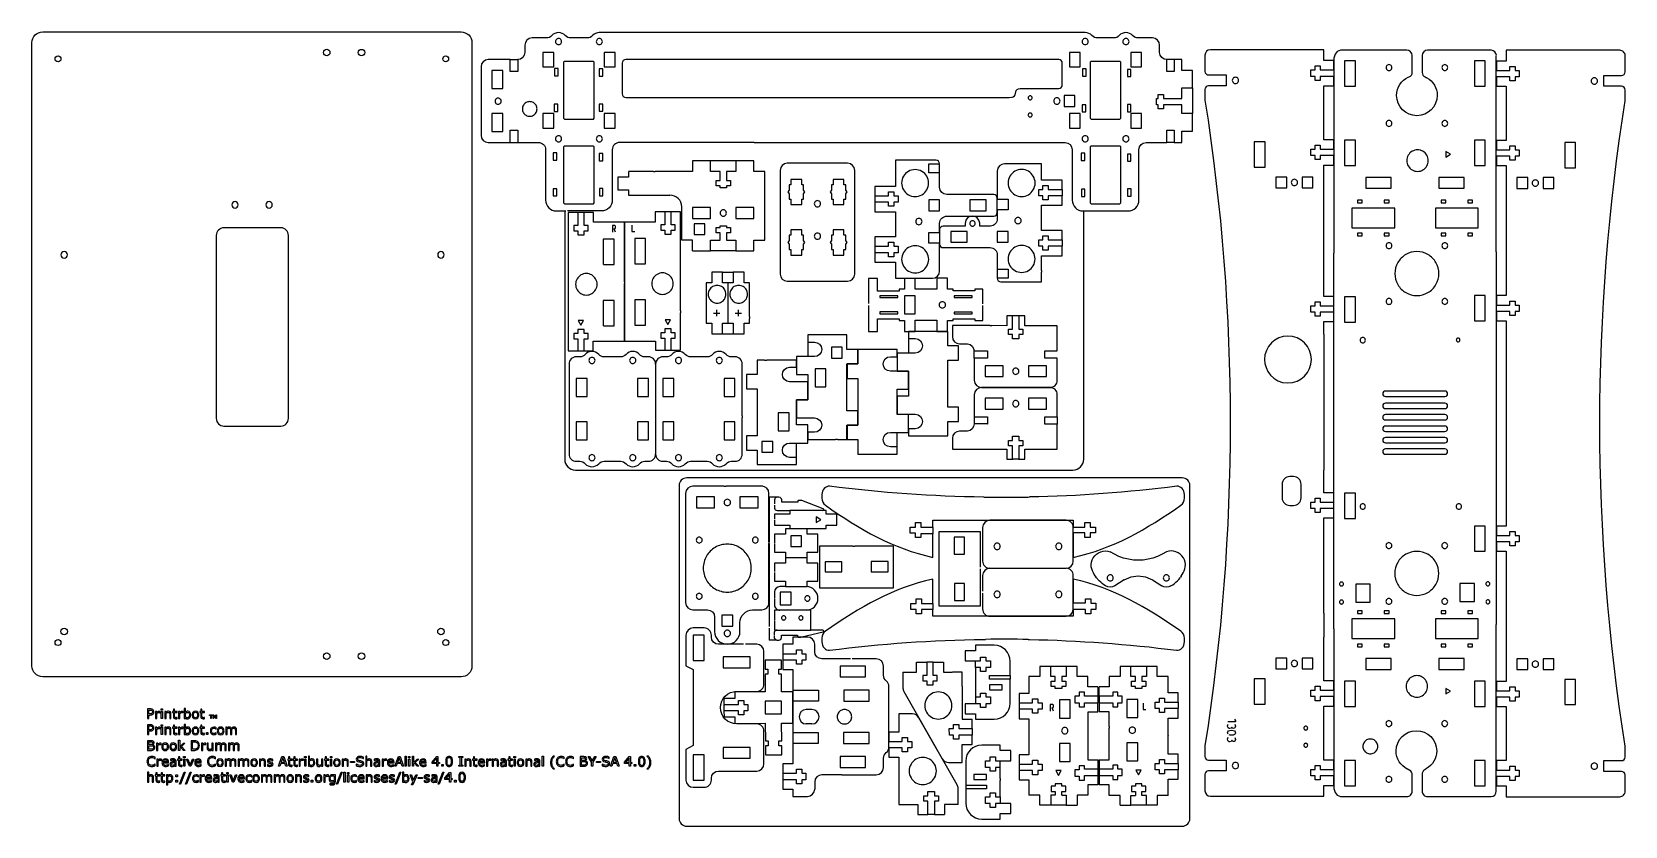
# Model space of a CAD drawing. Extents: x -458 to 425, y -81 to 360.
import ezdxf

# ---------------------------------------------------------------- set-up
doc = ezdxf.new("R2010")
doc.units = 0
doc.header["$MEASUREMENT"] = 0

# ---------------------------------------------------------------- blocks, each defined once
blk = doc.blocks.new('AI9-BLK1')
at = {"color": 7}
for points in [[(-131.09, 20.31), (-131.86, 20.31), (-131.86, 21.01), (-131.09, 21.01)], [(-131.13, 15.59), (-131.81, 15.59), (-131.81, 19.63), (-131.13, 19.63)], [(-131.09, 11.49), (-131.86, 11.49), (-131.86, 12.19), (-131.09, 12.19)], [(-131.13, 6.77), (-131.81, 6.77), (-131.81, 10.81), (-131.13, 10.81)], [(-103.31, 17.4), (-104.04, 17.4), (-104.04, 15.59), (-104.32, 15.59), (-104.32, 17.4), (-105.05, 17.4), (-105.05, 17.64), (-103.31, 17.64)], [(-101.2, 15.59), (-101.48, 15.59), (-101.48, 17.35), (-102.05, 16.15), (-102.21, 16.15), (-102.78, 17.35), (-102.78, 15.59), (-103.03, 15.59), (-103.03, 17.64), (-102.66, 17.64), (-102.12, 16.5), (-101.59, 17.64), (-101.2, 17.64)], [(-118.54, -2.05), (-119.44, -2.05), (-121.07, -0.28), (-121.5, -0.7), (-121.5, -2.05), (-122.19, -2.05), (-122.19, 3.58), (-121.5, 3.58), (-121.5, -0.02), (-119.55, 2), (-118.67, 2), (-120.56, 0.13)], [(-105.88, 6.77), (-106.74, 6.77), (-106.74, 7.81), (-105.88, 7.81)], [(-118.6, -6.15), (-119.37, -6.15), (-119.37, -5.45), (-118.6, -5.45)], [(-118.64, -10.87), (-119.33, -10.87), (-119.33, -6.82), (-118.64, -6.82)], [(-113.8, -6.82), (-115.44, -10.87), (-116.12, -10.87), (-117.75, -6.82), (-117.01, -6.82), (-115.75, -10.04), (-114.51, -6.82)], [(-61.94, -10.87), (-62.7, -10.87), (-63.23, -9.37), (-65.55, -9.37), (-66.07, -10.87), (-66.8, -10.87), (-64.85, -5.48), (-63.89, -5.48)], [(-63.45, -8.75), (-64.39, -6.11), (-65.33, -8.75)], [(-51.51, -6.15), (-52.28, -6.15), (-52.28, -5.45), (-51.51, -5.45)], [(-51.55, -10.87), (-52.24, -10.87), (-52.24, -6.82), (-51.55, -6.82)], [(-37.25, -6.15), (-38.02, -6.15), (-38.02, -5.45), (-37.25, -5.45)], [(-37.3, -10.87), (-37.98, -10.87), (-37.98, -6.82), (-37.3, -6.82)], [(-24.62, -8.84), (-26.88, -8.84), (-26.88, -8.19), (-24.62, -8.19)], [(2.59, -10.87), (1.83, -10.87), (1.31, -9.37), (-1.02, -9.37), (-1.54, -10.87), (-2.27, -10.87), (-0.31, -5.48), (0.64, -5.48)], [(1.08, -8.75), (0.15, -6.11), (-0.8, -8.75)], [(4.05, -10.87), (3.37, -10.87), (3.37, -5.24), (4.05, -5.24)], [(6.13, -6.15), (5.36, -6.15), (5.36, -5.45), (6.13, -5.45)], [(6.09, -10.87), (5.4, -10.87), (5.4, -6.82), (6.09, -6.82)], [(11.11, -10.87), (10.2, -10.87), (8.58, -9.1), (8.14, -9.52), (8.14, -10.87), (7.46, -10.87), (7.46, -5.24), (8.14, -5.24), (8.14, -8.83), (10.1, -6.82), (10.97, -6.82), (9.09, -8.69)], [(22.45, -9.35), (21.64, -9.35), (21.64, -10.87), (20.95, -10.87), (20.95, -9.35), (18.37, -9.35), (18.37, -8.52), (20.98, -5.48), (21.64, -5.48), (21.64, -8.76), (22.45, -8.76)], [(20.95, -8.76), (20.95, -6.36), (18.88, -8.76)], [(35.44, -10.87), (33.31, -10.87), (33.31, -10.32), (34.01, -10.32), (34.01, -6.03), (33.31, -6.03), (33.31, -5.48), (35.44, -5.48), (35.44, -6.03), (34.73, -6.03), (34.73, -10.32), (35.44, -10.32)], [(64.57, -6.15), (63.8, -6.15), (63.8, -5.45), (64.57, -5.45)], [(64.53, -10.87), (63.84, -10.87), (63.84, -6.82), (64.53, -6.82)], [(80.19, -10.87), (79.51, -10.87), (79.51, -5.24), (80.19, -5.24)], [(109.41, -5.48), (107.51, -8.51), (107.51, -10.87), (106.8, -10.87), (106.8, -8.58), (104.89, -5.48), (105.68, -5.48), (107.16, -7.89), (108.64, -5.48)], [(111.73, -8.84), (109.47, -8.84), (109.47, -8.19), (111.73, -8.19)], [(122.16, -10.87), (121.4, -10.87), (120.88, -9.37), (118.55, -9.37), (118.03, -10.87), (117.3, -10.87), (119.26, -5.48), (120.21, -5.48)], [(120.65, -8.75), (119.71, -6.11), (118.77, -8.75)], [(129.22, -9.35), (128.42, -9.35), (128.42, -10.87), (127.73, -10.87), (127.73, -9.35), (125.15, -9.35), (125.15, -8.52), (127.75, -5.48), (128.42, -5.48), (128.42, -8.76), (129.22, -8.76)], [(127.73, -8.76), (127.73, -6.36), (125.66, -8.76)], [(-122.86, -16.68), (-123.72, -16.68), (-123.72, -15.64), (-122.86, -15.64)], [(-118.5, -14.06), (-121.09, -20.79), (-121.72, -20.79), (-119.14, -14.06)], [(-115.14, -14.06), (-117.73, -20.79), (-118.35, -20.79), (-115.77, -14.06)], [(-94.68, -14.97), (-95.45, -14.97), (-95.45, -14.27), (-94.68, -14.27)], [(-94.72, -19.69), (-95.41, -19.69), (-95.41, -15.64), (-94.72, -15.64)], [(-89.88, -15.64), (-91.51, -19.69), (-92.2, -19.69), (-93.82, -15.64), (-93.09, -15.64), (-91.83, -18.86), (-90.59, -15.64)], [(-31.42, -14.06), (-34.02, -20.79), (-34.64, -20.79), (-32.06, -14.06)], [(-29.81, -19.69), (-30.5, -19.69), (-30.5, -14.06), (-29.81, -14.06)], [(-27.73, -14.97), (-28.51, -14.97), (-28.51, -14.27), (-27.73, -14.27)], [(-27.78, -19.69), (-28.46, -19.69), (-28.46, -15.64), (-27.78, -15.64)], [(1.1, -14.06), (-1.49, -20.79), (-2.12, -20.79), (0.46, -14.06)], [(10.12, -15.64), (7.76, -21.18), (7.04, -21.18), (7.79, -19.49), (6.17, -15.64), (6.91, -15.64), (8.15, -18.64), (9.41, -15.64)], [(13, -17.66), (10.74, -17.66), (10.74, -17.01), (13, -17.01)], [(24.97, -14.06), (22.38, -20.79), (21.76, -20.79), (24.34, -14.06)], [(24.58, -10.87), (23.72, -10.87), (23.72, -9.83), (24.58, -9.83)], [(29.59, -18.17), (28.78, -18.17), (28.78, -19.69), (28.09, -19.69), (28.09, -18.17), (25.51, -18.17), (25.51, -17.34), (28.11, -14.3), (28.78, -14.3), (28.78, -17.58), (29.59, -17.58)], [(28.09, -17.58), (28.09, -15.18), (26.02, -17.58)], [(131.35, -10.87), (130.49, -10.87), (130.49, -9.83), (131.35, -9.83)], [(-122.86, -19.69), (-123.72, -19.69), (-123.72, -18.65), (-122.86, -18.65)], [(-47.73, -19.69), (-48.59, -19.69), (-48.59, -18.65), (-47.73, -18.65)], [(31.71, -19.69), (30.85, -19.69), (30.85, -18.65), (31.71, -18.65)]]:
    blk.add_lwpolyline(points, close=True, dxfattribs=at)
for points, knots in [([(-135.87, 19.35), (-135.87, 19.11), (-135.91, 18.89), (-136, 18.68), (-136.08, 18.48), (-136.19, 18.3), (-136.34, 18.15), (-136.53, 17.97), (-136.75, 17.83), (-137, 17.73), (-137.25, 17.64), (-137.57, 17.59), (-137.96, 17.59), (-137.96, 17.59), (-138.67, 17.59), (-138.67, 17.59), (-138.67, 17.59), (-138.67, 15.59), (-138.67, 15.59), (-138.67, 15.59), (-139.39, 15.59), (-139.39, 15.59), (-139.39, 15.59), (-139.39, 20.98), (-139.39, 20.98), (-139.39, 20.98), (-137.93, 20.98), (-137.93, 20.98), (-137.61, 20.98), (-137.33, 20.95), (-137.11, 20.9), (-136.89, 20.84), (-136.69, 20.76), (-136.51, 20.64), (-136.31, 20.5), (-136.15, 20.33), (-136.04, 20.13), (-135.93, 19.92), (-135.87, 19.66), (-135.87, 19.35)], [0, 0, 0, 0, 1, 1, 1, 2, 2, 2, 3, 3, 3, 4, 4, 4, 5, 5, 5, 6, 6, 6, 7, 7, 7, 8, 8, 8, 9, 9, 9, 10, 10, 10, 11, 11, 11, 12, 12, 12, 13, 13, 13, 13]), ([(-136.62, 19.33), (-136.62, 19.52), (-136.65, 19.68), (-136.72, 19.82), (-136.78, 19.95), (-136.88, 20.07), (-137.01, 20.15), (-137.13, 20.23), (-137.26, 20.28), (-137.41, 20.31), (-137.55, 20.35), (-137.74, 20.36), (-137.97, 20.36), (-137.97, 20.36), (-138.67, 20.36), (-138.67, 20.36), (-138.67, 20.36), (-138.67, 18.21), (-138.67, 18.21), (-138.67, 18.21), (-138.07, 18.21), (-138.07, 18.21), (-137.78, 18.21), (-137.55, 18.24), (-137.37, 18.29), (-137.19, 18.34), (-137.04, 18.42), (-136.93, 18.54), (-136.82, 18.65), (-136.74, 18.77), (-136.69, 18.9), (-136.64, 19.03), (-136.62, 19.17), (-136.62, 19.33)], [0, 0, 0, 0, 1, 1, 1, 2, 2, 2, 3, 3, 3, 4, 4, 4, 5, 5, 5, 6, 6, 6, 7, 7, 7, 8, 8, 8, 9, 9, 9, 10, 10, 10, 11, 11, 11, 11]), ([(-132.45, 18.9), (-132.45, 18.9), (-132.49, 18.9), (-132.49, 18.9), (-132.59, 18.92), (-132.69, 18.94), (-132.78, 18.95), (-132.88, 18.96), (-132.99, 18.96), (-133.12, 18.96), (-133.33, 18.96), (-133.53, 18.92), (-133.73, 18.82), (-133.92, 18.73), (-134.11, 18.61), (-134.29, 18.46), (-134.29, 18.46), (-134.29, 15.59), (-134.29, 15.59), (-134.29, 15.59), (-134.98, 15.59), (-134.98, 15.59), (-134.98, 15.59), (-134.98, 19.63), (-134.98, 19.63), (-134.98, 19.63), (-134.29, 19.63), (-134.29, 19.63), (-134.29, 19.63), (-134.29, 19.04), (-134.29, 19.04), (-134.02, 19.25), (-133.78, 19.41), (-133.58, 19.5), (-133.37, 19.59), (-133.16, 19.63), (-132.95, 19.63), (-132.83, 19.63), (-132.74, 19.63), (-132.69, 19.62), (-132.64, 19.62), (-132.56, 19.61), (-132.45, 19.59), (-132.45, 19.59), (-132.45, 18.9), (-132.45, 18.9)], [0, 0, 0, 0, 1, 1, 1, 2, 2, 2, 3, 3, 3, 4, 4, 4, 5, 5, 5, 6, 6, 6, 7, 7, 7, 8, 8, 8, 9, 9, 9, 10, 10, 10, 11, 11, 11, 12, 12, 12, 13, 13, 13, 14, 14, 14, 15, 15, 15, 15]), ([(-126.41, 15.59), (-126.41, 15.59), (-127.09, 15.59), (-127.09, 15.59), (-127.09, 15.59), (-127.09, 17.89), (-127.09, 17.89), (-127.09, 18.08), (-127.1, 18.25), (-127.12, 18.41), (-127.14, 18.57), (-127.18, 18.7), (-127.24, 18.79), (-127.3, 18.9), (-127.39, 18.97), (-127.5, 19.02), (-127.61, 19.07), (-127.76, 19.09), (-127.94, 19.09), (-128.12, 19.09), (-128.32, 19.05), (-128.52, 18.96), (-128.72, 18.86), (-128.91, 18.75), (-129.1, 18.61), (-129.1, 18.61), (-129.1, 15.59), (-129.1, 15.59), (-129.1, 15.59), (-129.78, 15.59), (-129.78, 15.59), (-129.78, 15.59), (-129.78, 19.63), (-129.78, 19.63), (-129.78, 19.63), (-129.1, 19.63), (-129.1, 19.63), (-129.1, 19.63), (-129.1, 19.18), (-129.1, 19.18), (-128.89, 19.36), (-128.67, 19.5), (-128.44, 19.6), (-128.21, 19.69), (-127.98, 19.74), (-127.74, 19.74), (-127.31, 19.74), (-126.98, 19.61), (-126.75, 19.35), (-126.52, 19.09), (-126.41, 18.71), (-126.41, 18.21), (-126.41, 18.21), (-126.41, 15.59), (-126.41, 15.59)], [0, 0, 0, 0, 1, 1, 1, 2, 2, 2, 3, 3, 3, 4, 4, 4, 5, 5, 5, 6, 6, 6, 7, 7, 7, 8, 8, 8, 9, 9, 9, 10, 10, 10, 11, 11, 11, 12, 12, 12, 13, 13, 13, 14, 14, 14, 15, 15, 15, 16, 16, 16, 17, 17, 17, 18, 18, 18, 18]), ([(-123, 15.62), (-123.13, 15.58), (-123.27, 15.55), (-123.42, 15.53), (-123.57, 15.51), (-123.7, 15.5), (-123.82, 15.5), (-124.23, 15.5), (-124.55, 15.61), (-124.76, 15.83), (-124.97, 16.06), (-125.08, 16.41), (-125.08, 16.9), (-125.08, 16.9), (-125.08, 19.06), (-125.08, 19.06), (-125.08, 19.06), (-125.54, 19.06), (-125.54, 19.06), (-125.54, 19.06), (-125.54, 19.63), (-125.54, 19.63), (-125.54, 19.63), (-125.08, 19.63), (-125.08, 19.63), (-125.08, 19.63), (-125.08, 20.79), (-125.08, 20.79), (-125.08, 20.79), (-124.4, 20.79), (-124.4, 20.79), (-124.4, 20.79), (-124.4, 19.63), (-124.4, 19.63), (-124.4, 19.63), (-123, 19.63), (-123, 19.63), (-123, 19.63), (-123, 19.06), (-123, 19.06), (-123, 19.06), (-124.4, 19.06), (-124.4, 19.06), (-124.4, 19.06), (-124.4, 17.21), (-124.4, 17.21), (-124.4, 17), (-124.39, 16.83), (-124.38, 16.71), (-124.37, 16.59), (-124.34, 16.48), (-124.28, 16.38), (-124.23, 16.28), (-124.16, 16.21), (-124.06, 16.16), (-123.97, 16.12), (-123.83, 16.1), (-123.64, 16.1), (-123.53, 16.1), (-123.41, 16.11), (-123.29, 16.15), (-123.17, 16.18), (-123.09, 16.21), (-123.03, 16.23), (-123.03, 16.23), (-123, 16.23), (-123, 16.23), (-123, 16.23), (-123, 15.62), (-123, 15.62)], [0, 0, 0, 0, 1, 1, 1, 2, 2, 2, 3, 3, 3, 4, 4, 4, 5, 5, 5, 6, 6, 6, 7, 7, 7, 8, 8, 8, 9, 9, 9, 10, 10, 10, 11, 11, 11, 12, 12, 12, 13, 13, 13, 14, 14, 14, 15, 15, 15, 16, 16, 16, 17, 17, 17, 18, 18, 18, 19, 19, 19, 20, 20, 20, 21, 21, 21, 22, 22, 22, 23, 23, 23, 23]), ([(-119.65, 18.9), (-119.65, 18.9), (-119.69, 18.9), (-119.69, 18.9), (-119.79, 18.92), (-119.88, 18.94), (-119.98, 18.95), (-120.08, 18.96), (-120.19, 18.96), (-120.32, 18.96), (-120.53, 18.96), (-120.73, 18.92), (-120.93, 18.82), (-121.12, 18.73), (-121.31, 18.61), (-121.49, 18.46), (-121.49, 18.46), (-121.49, 15.59), (-121.49, 15.59), (-121.49, 15.59), (-122.17, 15.59), (-122.17, 15.59), (-122.17, 15.59), (-122.17, 19.63), (-122.17, 19.63), (-122.17, 19.63), (-121.49, 19.63), (-121.49, 19.63), (-121.49, 19.63), (-121.49, 19.04), (-121.49, 19.04), (-121.22, 19.25), (-120.98, 19.41), (-120.78, 19.5), (-120.57, 19.59), (-120.36, 19.63), (-120.14, 19.63), (-120.03, 19.63), (-119.94, 19.63), (-119.89, 19.62), (-119.83, 19.62), (-119.76, 19.61), (-119.65, 19.59), (-119.65, 19.59), (-119.65, 18.9), (-119.65, 18.9)], [0, 0, 0, 0, 1, 1, 1, 2, 2, 2, 3, 3, 3, 4, 4, 4, 5, 5, 5, 6, 6, 6, 7, 7, 7, 8, 8, 8, 9, 9, 9, 10, 10, 10, 11, 11, 11, 12, 12, 12, 13, 13, 13, 14, 14, 14, 15, 15, 15, 15]), ([(-115.45, 17.64), (-115.45, 17.3), (-115.5, 17), (-115.59, 16.73), (-115.69, 16.46), (-115.82, 16.23), (-115.98, 16.05), (-116.15, 15.86), (-116.34, 15.72), (-116.54, 15.62), (-116.75, 15.53), (-116.97, 15.48), (-117.22, 15.48), (-117.45, 15.48), (-117.65, 15.51), (-117.82, 15.56), (-117.99, 15.61), (-118.16, 15.69), (-118.33, 15.78), (-118.33, 15.78), (-118.37, 15.59), (-118.37, 15.59), (-118.37, 15.59), (-119.01, 15.59), (-119.01, 15.59), (-119.01, 15.59), (-119.01, 21.22), (-119.01, 21.22), (-119.01, 21.22), (-118.33, 21.22), (-118.33, 21.22), (-118.33, 21.22), (-118.33, 19.21), (-118.33, 19.21), (-118.14, 19.37), (-117.94, 19.49), (-117.72, 19.59), (-117.51, 19.69), (-117.26, 19.74), (-117, 19.74), (-116.52, 19.74), (-116.14, 19.56), (-115.87, 19.19), (-115.59, 18.83), (-115.45, 18.31), (-115.45, 17.64)], [0, 0, 0, 0, 1, 1, 1, 2, 2, 2, 3, 3, 3, 4, 4, 4, 5, 5, 5, 6, 6, 6, 7, 7, 7, 8, 8, 8, 9, 9, 9, 10, 10, 10, 11, 11, 11, 12, 12, 12, 13, 13, 13, 14, 14, 14, 15, 15, 15, 15]), ([(-116.16, 17.62), (-116.16, 18.1), (-116.24, 18.47), (-116.4, 18.72), (-116.55, 18.97), (-116.81, 19.09), (-117.17, 19.09), (-117.36, 19.09), (-117.56, 19.05), (-117.76, 18.97), (-117.97, 18.88), (-118.16, 18.77), (-118.33, 18.63), (-118.33, 18.63), (-118.33, 16.32), (-118.33, 16.32), (-118.14, 16.23), (-117.97, 16.17), (-117.83, 16.14), (-117.69, 16.1), (-117.54, 16.08), (-117.36, 16.08), (-116.98, 16.08), (-116.69, 16.21), (-116.48, 16.46), (-116.26, 16.7), (-116.16, 17.09), (-116.16, 17.62)], [0, 0, 0, 0, 1, 1, 1, 2, 2, 2, 3, 3, 3, 4, 4, 4, 5, 5, 5, 6, 6, 6, 7, 7, 7, 8, 8, 8, 9, 9, 9, 9]), ([(-110.96, 17.61), (-110.96, 16.95), (-111.13, 16.43), (-111.46, 16.05), (-111.8, 15.67), (-112.25, 15.48), (-112.82, 15.48), (-113.39, 15.48), (-113.84, 15.67), (-114.18, 16.05), (-114.52, 16.43), (-114.68, 16.95), (-114.68, 17.61), (-114.68, 18.27), (-114.52, 18.79), (-114.18, 19.17), (-113.84, 19.55), (-113.39, 19.74), (-112.82, 19.74), (-112.25, 19.74), (-111.8, 19.55), (-111.46, 19.17), (-111.13, 18.79), (-110.96, 18.27), (-110.96, 17.61)], [0, 0, 0, 0, 1, 1, 1, 2, 2, 2, 3, 3, 3, 4, 4, 4, 5, 5, 5, 6, 6, 6, 7, 7, 7, 8, 8, 8, 8]), ([(-111.66, 17.61), (-111.66, 18.13), (-111.76, 18.52), (-111.97, 18.77), (-112.17, 19.02), (-112.46, 19.15), (-112.82, 19.15), (-113.19, 19.15), (-113.47, 19.02), (-113.67, 18.77), (-113.88, 18.52), (-113.98, 18.13), (-113.98, 17.61), (-113.98, 17.11), (-113.88, 16.72), (-113.67, 16.46), (-113.47, 16.2), (-113.18, 16.07), (-112.82, 16.07), (-112.46, 16.07), (-112.18, 16.2), (-111.97, 16.46), (-111.76, 16.72), (-111.66, 17.1), (-111.66, 17.61)], [0, 0, 0, 0, 1, 1, 1, 2, 2, 2, 3, 3, 3, 4, 4, 4, 5, 5, 5, 6, 6, 6, 7, 7, 7, 8, 8, 8, 8]), ([(-107.81, 15.62), (-107.93, 15.58), (-108.07, 15.55), (-108.22, 15.53), (-108.37, 15.51), (-108.51, 15.5), (-108.63, 15.5), (-109.04, 15.5), (-109.35, 15.61), (-109.57, 15.83), (-109.78, 16.06), (-109.89, 16.41), (-109.89, 16.9), (-109.89, 16.9), (-109.89, 19.06), (-109.89, 19.06), (-109.89, 19.06), (-110.35, 19.06), (-110.35, 19.06), (-110.35, 19.06), (-110.35, 19.63), (-110.35, 19.63), (-110.35, 19.63), (-109.89, 19.63), (-109.89, 19.63), (-109.89, 19.63), (-109.89, 20.79), (-109.89, 20.79), (-109.89, 20.79), (-109.21, 20.79), (-109.21, 20.79), (-109.21, 20.79), (-109.21, 19.63), (-109.21, 19.63), (-109.21, 19.63), (-107.81, 19.63), (-107.81, 19.63), (-107.81, 19.63), (-107.81, 19.06), (-107.81, 19.06), (-107.81, 19.06), (-109.21, 19.06), (-109.21, 19.06), (-109.21, 19.06), (-109.21, 17.21), (-109.21, 17.21), (-109.21, 17), (-109.2, 16.83), (-109.19, 16.71), (-109.18, 16.59), (-109.15, 16.48), (-109.09, 16.38), (-109.04, 16.28), (-108.96, 16.21), (-108.87, 16.16), (-108.78, 16.12), (-108.64, 16.1), (-108.45, 16.1), (-108.34, 16.1), (-108.22, 16.11), (-108.1, 16.15), (-107.98, 16.18), (-107.89, 16.21), (-107.84, 16.23), (-107.84, 16.23), (-107.81, 16.23), (-107.81, 16.23), (-107.81, 16.23), (-107.81, 15.62), (-107.81, 15.62)], [0, 0, 0, 0, 1, 1, 1, 2, 2, 2, 3, 3, 3, 4, 4, 4, 5, 5, 5, 6, 6, 6, 7, 7, 7, 8, 8, 8, 9, 9, 9, 10, 10, 10, 11, 11, 11, 12, 12, 12, 13, 13, 13, 14, 14, 14, 15, 15, 15, 16, 16, 16, 17, 17, 17, 18, 18, 18, 19, 19, 19, 20, 20, 20, 21, 21, 21, 22, 22, 22, 23, 23, 23, 23]), ([(-135.87, 10.53), (-135.87, 10.29), (-135.91, 10.07), (-136, 9.86), (-136.08, 9.66), (-136.19, 9.48), (-136.34, 9.33), (-136.53, 9.15), (-136.75, 9.01), (-137, 8.91), (-137.25, 8.82), (-137.57, 8.78), (-137.96, 8.78), (-137.96, 8.78), (-138.67, 8.78), (-138.67, 8.78), (-138.67, 8.78), (-138.67, 6.77), (-138.67, 6.77), (-138.67, 6.77), (-139.39, 6.77), (-139.39, 6.77), (-139.39, 6.77), (-139.39, 12.16), (-139.39, 12.16), (-139.39, 12.16), (-137.93, 12.16), (-137.93, 12.16), (-137.61, 12.16), (-137.33, 12.13), (-137.11, 12.08), (-136.89, 12.02), (-136.69, 11.94), (-136.51, 11.82), (-136.31, 11.69), (-136.15, 11.51), (-136.04, 11.31), (-135.93, 11.1), (-135.87, 10.84), (-135.87, 10.53)], [0, 0, 0, 0, 1, 1, 1, 2, 2, 2, 3, 3, 3, 4, 4, 4, 5, 5, 5, 6, 6, 6, 7, 7, 7, 8, 8, 8, 9, 9, 9, 10, 10, 10, 11, 11, 11, 12, 12, 12, 13, 13, 13, 13]), ([(-136.62, 10.51), (-136.62, 10.7), (-136.65, 10.86), (-136.72, 11), (-136.78, 11.13), (-136.88, 11.25), (-137.01, 11.33), (-137.13, 11.41), (-137.26, 11.46), (-137.41, 11.49), (-137.55, 11.53), (-137.74, 11.54), (-137.97, 11.54), (-137.97, 11.54), (-138.67, 11.54), (-138.67, 11.54), (-138.67, 11.54), (-138.67, 9.39), (-138.67, 9.39), (-138.67, 9.39), (-138.07, 9.39), (-138.07, 9.39), (-137.78, 9.39), (-137.55, 9.42), (-137.37, 9.47), (-137.19, 9.52), (-137.04, 9.6), (-136.93, 9.72), (-136.82, 9.83), (-136.74, 9.96), (-136.69, 10.08), (-136.64, 10.21), (-136.62, 10.35), (-136.62, 10.51)], [0, 0, 0, 0, 1, 1, 1, 2, 2, 2, 3, 3, 3, 4, 4, 4, 5, 5, 5, 6, 6, 6, 7, 7, 7, 8, 8, 8, 9, 9, 9, 10, 10, 10, 11, 11, 11, 11]), ([(-132.45, 10.08), (-132.45, 10.08), (-132.49, 10.08), (-132.49, 10.08), (-132.59, 10.1), (-132.69, 10.12), (-132.78, 10.13), (-132.88, 10.14), (-132.99, 10.14), (-133.12, 10.14), (-133.33, 10.14), (-133.53, 10.1), (-133.73, 10), (-133.92, 9.91), (-134.11, 9.79), (-134.29, 9.64), (-134.29, 9.64), (-134.29, 6.77), (-134.29, 6.77), (-134.29, 6.77), (-134.98, 6.77), (-134.98, 6.77), (-134.98, 6.77), (-134.98, 10.81), (-134.98, 10.81), (-134.98, 10.81), (-134.29, 10.81), (-134.29, 10.81), (-134.29, 10.81), (-134.29, 10.22), (-134.29, 10.22), (-134.02, 10.43), (-133.78, 10.59), (-133.58, 10.68), (-133.37, 10.77), (-133.16, 10.81), (-132.95, 10.81), (-132.83, 10.81), (-132.74, 10.81), (-132.69, 10.81), (-132.64, 10.8), (-132.56, 10.79), (-132.45, 10.77), (-132.45, 10.77), (-132.45, 10.08), (-132.45, 10.08)], [0, 0, 0, 0, 1, 1, 1, 2, 2, 2, 3, 3, 3, 4, 4, 4, 5, 5, 5, 6, 6, 6, 7, 7, 7, 8, 8, 8, 9, 9, 9, 10, 10, 10, 11, 11, 11, 12, 12, 12, 13, 13, 13, 14, 14, 14, 15, 15, 15, 15]), ([(-126.41, 6.77), (-126.41, 6.77), (-127.09, 6.77), (-127.09, 6.77), (-127.09, 6.77), (-127.09, 9.07), (-127.09, 9.07), (-127.09, 9.26), (-127.1, 9.43), (-127.12, 9.59), (-127.14, 9.76), (-127.18, 9.88), (-127.24, 9.97), (-127.3, 10.08), (-127.39, 10.15), (-127.5, 10.2), (-127.61, 10.25), (-127.76, 10.27), (-127.94, 10.27), (-128.12, 10.27), (-128.32, 10.23), (-128.52, 10.14), (-128.72, 10.05), (-128.91, 9.93), (-129.1, 9.79), (-129.1, 9.79), (-129.1, 6.77), (-129.1, 6.77), (-129.1, 6.77), (-129.78, 6.77), (-129.78, 6.77), (-129.78, 6.77), (-129.78, 10.81), (-129.78, 10.81), (-129.78, 10.81), (-129.1, 10.81), (-129.1, 10.81), (-129.1, 10.81), (-129.1, 10.36), (-129.1, 10.36), (-128.89, 10.54), (-128.67, 10.68), (-128.44, 10.78), (-128.21, 10.88), (-127.98, 10.93), (-127.74, 10.93), (-127.31, 10.93), (-126.98, 10.79), (-126.75, 10.53), (-126.52, 10.27), (-126.41, 9.89), (-126.41, 9.39), (-126.41, 9.39), (-126.41, 6.77), (-126.41, 6.77)], [0, 0, 0, 0, 1, 1, 1, 2, 2, 2, 3, 3, 3, 4, 4, 4, 5, 5, 5, 6, 6, 6, 7, 7, 7, 8, 8, 8, 9, 9, 9, 10, 10, 10, 11, 11, 11, 12, 12, 12, 13, 13, 13, 14, 14, 14, 15, 15, 15, 16, 16, 16, 17, 17, 17, 18, 18, 18, 18]), ([(-123, 6.8), (-123.13, 6.76), (-123.27, 6.73), (-123.42, 6.71), (-123.57, 6.69), (-123.7, 6.68), (-123.82, 6.68), (-124.23, 6.68), (-124.55, 6.79), (-124.76, 7.01), (-124.97, 7.24), (-125.08, 7.59), (-125.08, 8.09), (-125.08, 8.09), (-125.08, 10.24), (-125.08, 10.24), (-125.08, 10.24), (-125.54, 10.24), (-125.54, 10.24), (-125.54, 10.24), (-125.54, 10.81), (-125.54, 10.81), (-125.54, 10.81), (-125.08, 10.81), (-125.08, 10.81), (-125.08, 10.81), (-125.08, 11.97), (-125.08, 11.97), (-125.08, 11.97), (-124.4, 11.97), (-124.4, 11.97), (-124.4, 11.97), (-124.4, 10.81), (-124.4, 10.81), (-124.4, 10.81), (-123, 10.81), (-123, 10.81), (-123, 10.81), (-123, 10.24), (-123, 10.24), (-123, 10.24), (-124.4, 10.24), (-124.4, 10.24), (-124.4, 10.24), (-124.4, 8.39), (-124.4, 8.39), (-124.4, 8.18), (-124.39, 8.01), (-124.38, 7.89), (-124.37, 7.77), (-124.34, 7.66), (-124.28, 7.56), (-124.23, 7.46), (-124.16, 7.39), (-124.06, 7.34), (-123.97, 7.3), (-123.83, 7.28), (-123.64, 7.28), (-123.53, 7.28), (-123.41, 7.29), (-123.29, 7.33), (-123.17, 7.36), (-123.09, 7.39), (-123.03, 7.41), (-123.03, 7.41), (-123, 7.41), (-123, 7.41), (-123, 7.41), (-123, 6.8), (-123, 6.8)], [0, 0, 0, 0, 1, 1, 1, 2, 2, 2, 3, 3, 3, 4, 4, 4, 5, 5, 5, 6, 6, 6, 7, 7, 7, 8, 8, 8, 9, 9, 9, 10, 10, 10, 11, 11, 11, 12, 12, 12, 13, 13, 13, 14, 14, 14, 15, 15, 15, 16, 16, 16, 17, 17, 17, 18, 18, 18, 19, 19, 19, 20, 20, 20, 21, 21, 21, 22, 22, 22, 23, 23, 23, 23]), ([(-119.65, 10.08), (-119.65, 10.08), (-119.69, 10.08), (-119.69, 10.08), (-119.79, 10.1), (-119.88, 10.12), (-119.98, 10.13), (-120.08, 10.14), (-120.19, 10.14), (-120.32, 10.14), (-120.53, 10.14), (-120.73, 10.1), (-120.93, 10), (-121.12, 9.91), (-121.31, 9.79), (-121.49, 9.64), (-121.49, 9.64), (-121.49, 6.77), (-121.49, 6.77), (-121.49, 6.77), (-122.17, 6.77), (-122.17, 6.77), (-122.17, 6.77), (-122.17, 10.81), (-122.17, 10.81), (-122.17, 10.81), (-121.49, 10.81), (-121.49, 10.81), (-121.49, 10.81), (-121.49, 10.22), (-121.49, 10.22), (-121.22, 10.43), (-120.98, 10.59), (-120.78, 10.68), (-120.57, 10.77), (-120.36, 10.81), (-120.14, 10.81), (-120.03, 10.81), (-119.94, 10.81), (-119.89, 10.81), (-119.83, 10.8), (-119.76, 10.79), (-119.65, 10.77), (-119.65, 10.77), (-119.65, 10.08), (-119.65, 10.08)], [0, 0, 0, 0, 1, 1, 1, 2, 2, 2, 3, 3, 3, 4, 4, 4, 5, 5, 5, 6, 6, 6, 7, 7, 7, 8, 8, 8, 9, 9, 9, 10, 10, 10, 11, 11, 11, 12, 12, 12, 13, 13, 13, 14, 14, 14, 15, 15, 15, 15]), ([(-115.45, 8.82), (-115.45, 8.48), (-115.5, 8.18), (-115.59, 7.91), (-115.69, 7.64), (-115.82, 7.41), (-115.98, 7.23), (-116.15, 7.04), (-116.34, 6.9), (-116.54, 6.8), (-116.75, 6.71), (-116.97, 6.66), (-117.22, 6.66), (-117.45, 6.66), (-117.65, 6.69), (-117.82, 6.74), (-117.99, 6.79), (-118.16, 6.87), (-118.33, 6.96), (-118.33, 6.96), (-118.37, 6.77), (-118.37, 6.77), (-118.37, 6.77), (-119.01, 6.77), (-119.01, 6.77), (-119.01, 6.77), (-119.01, 12.4), (-119.01, 12.4), (-119.01, 12.4), (-118.33, 12.4), (-118.33, 12.4), (-118.33, 12.4), (-118.33, 10.39), (-118.33, 10.39), (-118.14, 10.55), (-117.94, 10.67), (-117.72, 10.77), (-117.51, 10.88), (-117.26, 10.93), (-117, 10.93), (-116.52, 10.93), (-116.14, 10.74), (-115.87, 10.37), (-115.59, 10.01), (-115.45, 9.49), (-115.45, 8.82)], [0, 0, 0, 0, 1, 1, 1, 2, 2, 2, 3, 3, 3, 4, 4, 4, 5, 5, 5, 6, 6, 6, 7, 7, 7, 8, 8, 8, 9, 9, 9, 10, 10, 10, 11, 11, 11, 12, 12, 12, 13, 13, 13, 14, 14, 14, 15, 15, 15, 15]), ([(-116.16, 8.8), (-116.16, 9.28), (-116.24, 9.65), (-116.4, 9.9), (-116.55, 10.15), (-116.81, 10.27), (-117.17, 10.27), (-117.36, 10.27), (-117.56, 10.23), (-117.76, 10.15), (-117.97, 10.06), (-118.16, 9.95), (-118.33, 9.81), (-118.33, 9.81), (-118.33, 7.5), (-118.33, 7.5), (-118.14, 7.41), (-117.97, 7.35), (-117.83, 7.32), (-117.69, 7.28), (-117.54, 7.27), (-117.36, 7.27), (-116.98, 7.27), (-116.69, 7.39), (-116.48, 7.64), (-116.26, 7.88), (-116.16, 8.27), (-116.16, 8.8)], [0, 0, 0, 0, 1, 1, 1, 2, 2, 2, 3, 3, 3, 4, 4, 4, 5, 5, 5, 6, 6, 6, 7, 7, 7, 8, 8, 8, 9, 9, 9, 9]), ([(-110.96, 8.79), (-110.96, 8.13), (-111.13, 7.61), (-111.46, 7.23), (-111.8, 6.85), (-112.25, 6.66), (-112.82, 6.66), (-113.39, 6.66), (-113.84, 6.85), (-114.18, 7.23), (-114.52, 7.61), (-114.68, 8.13), (-114.68, 8.79), (-114.68, 9.45), (-114.52, 9.97), (-114.18, 10.35), (-113.84, 10.73), (-113.39, 10.93), (-112.82, 10.93), (-112.25, 10.93), (-111.8, 10.73), (-111.46, 10.35), (-111.13, 9.97), (-110.96, 9.45), (-110.96, 8.79)], [0, 0, 0, 0, 1, 1, 1, 2, 2, 2, 3, 3, 3, 4, 4, 4, 5, 5, 5, 6, 6, 6, 7, 7, 7, 8, 8, 8, 8]), ([(-111.66, 8.79), (-111.66, 9.31), (-111.76, 9.7), (-111.97, 9.95), (-112.17, 10.2), (-112.46, 10.33), (-112.82, 10.33), (-113.19, 10.33), (-113.47, 10.2), (-113.67, 9.95), (-113.88, 9.7), (-113.98, 9.31), (-113.98, 8.79), (-113.98, 8.29), (-113.88, 7.9), (-113.67, 7.64), (-113.47, 7.38), (-113.18, 7.25), (-112.82, 7.25), (-112.46, 7.25), (-112.18, 7.38), (-111.97, 7.64), (-111.76, 7.9), (-111.66, 8.28), (-111.66, 8.79)], [0, 0, 0, 0, 1, 1, 1, 2, 2, 2, 3, 3, 3, 4, 4, 4, 5, 5, 5, 6, 6, 6, 7, 7, 7, 8, 8, 8, 8]), ([(-107.81, 6.8), (-107.93, 6.76), (-108.07, 6.73), (-108.22, 6.71), (-108.37, 6.69), (-108.51, 6.68), (-108.63, 6.68), (-109.04, 6.68), (-109.35, 6.79), (-109.57, 7.01), (-109.78, 7.24), (-109.89, 7.59), (-109.89, 8.09), (-109.89, 8.09), (-109.89, 10.24), (-109.89, 10.24), (-109.89, 10.24), (-110.35, 10.24), (-110.35, 10.24), (-110.35, 10.24), (-110.35, 10.81), (-110.35, 10.81), (-110.35, 10.81), (-109.89, 10.81), (-109.89, 10.81), (-109.89, 10.81), (-109.89, 11.97), (-109.89, 11.97), (-109.89, 11.97), (-109.21, 11.97), (-109.21, 11.97), (-109.21, 11.97), (-109.21, 10.81), (-109.21, 10.81), (-109.21, 10.81), (-107.81, 10.81), (-107.81, 10.81), (-107.81, 10.81), (-107.81, 10.24), (-107.81, 10.24), (-107.81, 10.24), (-109.21, 10.24), (-109.21, 10.24), (-109.21, 10.24), (-109.21, 8.39), (-109.21, 8.39), (-109.21, 8.18), (-109.2, 8.01), (-109.19, 7.89), (-109.18, 7.77), (-109.15, 7.66), (-109.09, 7.56), (-109.04, 7.46), (-108.96, 7.39), (-108.87, 7.34), (-108.78, 7.3), (-108.64, 7.28), (-108.45, 7.28), (-108.34, 7.28), (-108.22, 7.29), (-108.1, 7.33), (-107.98, 7.36), (-107.89, 7.39), (-107.84, 7.41), (-107.84, 7.41), (-107.81, 7.41), (-107.81, 7.41), (-107.81, 7.41), (-107.81, 6.8), (-107.81, 6.8)], [0, 0, 0, 0, 1, 1, 1, 2, 2, 2, 3, 3, 3, 4, 4, 4, 5, 5, 5, 6, 6, 6, 7, 7, 7, 8, 8, 8, 9, 9, 9, 10, 10, 10, 11, 11, 11, 12, 12, 12, 13, 13, 13, 14, 14, 14, 15, 15, 15, 16, 16, 16, 17, 17, 17, 18, 18, 18, 19, 19, 19, 20, 20, 20, 21, 21, 21, 22, 22, 22, 23, 23, 23, 23]), ([(-101.3, 7.02), (-101.52, 6.92), (-101.74, 6.83), (-101.94, 6.77), (-102.15, 6.71), (-102.36, 6.68), (-102.59, 6.68), (-102.88, 6.68), (-103.15, 6.72), (-103.39, 6.81), (-103.64, 6.89), (-103.85, 7.02), (-104.02, 7.2), (-104.2, 7.37), (-104.33, 7.59), (-104.43, 7.86), (-104.52, 8.12), (-104.57, 8.43), (-104.57, 8.78), (-104.57, 9.44), (-104.39, 9.96), (-104.03, 10.34), (-103.67, 10.71), (-103.19, 10.9), (-102.59, 10.9), (-102.36, 10.9), (-102.13, 10.87), (-101.91, 10.81), (-101.69, 10.74), (-101.48, 10.66), (-101.3, 10.57), (-101.3, 10.57), (-101.3, 9.81), (-101.3, 9.81), (-101.3, 9.81), (-101.33, 9.81), (-101.33, 9.81), (-101.54, 9.97), (-101.76, 10.09), (-101.98, 10.18), (-102.2, 10.26), (-102.41, 10.31), (-102.62, 10.31), (-103.01, 10.31), (-103.31, 10.18), (-103.53, 9.92), (-103.76, 9.66), (-103.87, 9.28), (-103.87, 8.78), (-103.87, 8.3), (-103.76, 7.93), (-103.54, 7.67), (-103.32, 7.41), (-103.02, 7.28), (-102.62, 7.28), (-102.48, 7.28), (-102.34, 7.29), (-102.2, 7.33), (-102.06, 7.37), (-101.93, 7.41), (-101.82, 7.47), (-101.72, 7.52), (-101.63, 7.57), (-101.54, 7.63), (-101.45, 7.68), (-101.39, 7.73), (-101.33, 7.77), (-101.33, 7.77), (-101.3, 7.77), (-101.3, 7.77), (-101.3, 7.77), (-101.3, 7.02), (-101.3, 7.02)], [0, 0, 0, 0, 1, 1, 1, 2, 2, 2, 3, 3, 3, 4, 4, 4, 5, 5, 5, 6, 6, 6, 7, 7, 7, 8, 8, 8, 9, 9, 9, 10, 10, 10, 11, 11, 11, 12, 12, 12, 13, 13, 13, 14, 14, 14, 15, 15, 15, 16, 16, 16, 17, 17, 17, 18, 18, 18, 19, 19, 19, 20, 20, 20, 21, 21, 21, 22, 22, 22, 23, 23, 23, 24, 24, 24, 24]), ([(-96.99, 8.79), (-96.99, 8.13), (-97.16, 7.61), (-97.49, 7.23), (-97.83, 6.85), (-98.28, 6.66), (-98.85, 6.66), (-99.42, 6.66), (-99.87, 6.85), (-100.21, 7.23), (-100.54, 7.61), (-100.71, 8.13), (-100.71, 8.79), (-100.71, 9.45), (-100.54, 9.97), (-100.21, 10.35), (-99.87, 10.73), (-99.42, 10.93), (-98.85, 10.93), (-98.28, 10.93), (-97.83, 10.73), (-97.49, 10.35), (-97.16, 9.97), (-96.99, 9.45), (-96.99, 8.79)], [0, 0, 0, 0, 1, 1, 1, 2, 2, 2, 3, 3, 3, 4, 4, 4, 5, 5, 5, 6, 6, 6, 7, 7, 7, 8, 8, 8, 8]), ([(-97.69, 8.79), (-97.69, 9.31), (-97.79, 9.7), (-98, 9.95), (-98.2, 10.2), (-98.49, 10.33), (-98.85, 10.33), (-99.22, 10.33), (-99.5, 10.2), (-99.7, 9.95), (-99.91, 9.7), (-100.01, 9.31), (-100.01, 8.79), (-100.01, 8.29), (-99.91, 7.9), (-99.7, 7.64), (-99.5, 7.38), (-99.21, 7.25), (-98.85, 7.25), (-98.49, 7.25), (-98.21, 7.38), (-98, 7.64), (-97.79, 7.9), (-97.69, 8.28), (-97.69, 8.79)], [0, 0, 0, 0, 1, 1, 1, 2, 2, 2, 3, 3, 3, 4, 4, 4, 5, 5, 5, 6, 6, 6, 7, 7, 7, 8, 8, 8, 8]), ([(-90.03, 6.77), (-90.03, 6.77), (-90.71, 6.77), (-90.71, 6.77), (-90.71, 6.77), (-90.71, 9.07), (-90.71, 9.07), (-90.71, 9.24), (-90.72, 9.41), (-90.74, 9.57), (-90.75, 9.73), (-90.79, 9.86), (-90.84, 9.96), (-90.89, 10.06), (-90.97, 10.14), (-91.08, 10.2), (-91.18, 10.25), (-91.33, 10.27), (-91.53, 10.27), (-91.72, 10.27), (-91.91, 10.23), (-92.1, 10.13), (-92.29, 10.04), (-92.48, 9.92), (-92.67, 9.77), (-92.66, 9.71), (-92.66, 9.65), (-92.65, 9.57), (-92.65, 9.5), (-92.64, 9.43), (-92.64, 9.36), (-92.64, 9.36), (-92.64, 6.77), (-92.64, 6.77), (-92.64, 6.77), (-93.33, 6.77), (-93.33, 6.77), (-93.33, 6.77), (-93.33, 9.07), (-93.33, 9.07), (-93.33, 9.25), (-93.34, 9.42), (-93.35, 9.58), (-93.37, 9.74), (-93.4, 9.87), (-93.45, 9.96), (-93.51, 10.07), (-93.59, 10.14), (-93.69, 10.2), (-93.79, 10.25), (-93.94, 10.27), (-94.14, 10.27), (-94.32, 10.27), (-94.51, 10.23), (-94.7, 10.14), (-94.88, 10.05), (-95.07, 9.93), (-95.26, 9.79), (-95.26, 9.79), (-95.26, 6.77), (-95.26, 6.77), (-95.26, 6.77), (-95.94, 6.77), (-95.94, 6.77), (-95.94, 6.77), (-95.94, 10.81), (-95.94, 10.81), (-95.94, 10.81), (-95.26, 10.81), (-95.26, 10.81), (-95.26, 10.81), (-95.26, 10.37), (-95.26, 10.37), (-95.04, 10.54), (-94.83, 10.68), (-94.62, 10.78), (-94.41, 10.88), (-94.18, 10.93), (-93.95, 10.93), (-93.67, 10.93), (-93.44, 10.87), (-93.24, 10.75), (-93.05, 10.64), (-92.91, 10.48), (-92.81, 10.27), (-92.54, 10.5), (-92.29, 10.67), (-92.06, 10.77), (-91.83, 10.87), (-91.59, 10.93), (-91.33, 10.93), (-90.89, 10.93), (-90.56, 10.79), (-90.35, 10.52), (-90.14, 10.25), (-90.03, 9.88), (-90.03, 9.39), (-90.03, 9.39), (-90.03, 6.77), (-90.03, 6.77)], [0, 0, 0, 0, 1, 1, 1, 2, 2, 2, 3, 3, 3, 4, 4, 4, 5, 5, 5, 6, 6, 6, 7, 7, 7, 8, 8, 8, 9, 9, 9, 10, 10, 10, 11, 11, 11, 12, 12, 12, 13, 13, 13, 14, 14, 14, 15, 15, 15, 16, 16, 16, 17, 17, 17, 18, 18, 18, 19, 19, 19, 20, 20, 20, 21, 21, 21, 22, 22, 22, 23, 23, 23, 24, 24, 24, 25, 25, 25, 26, 26, 26, 27, 27, 27, 28, 28, 28, 29, 29, 29, 30, 30, 30, 31, 31, 31, 32, 32, 32, 33, 33, 33, 33]), ([(-135.32, -0.39), (-135.32, -0.66), (-135.37, -0.9), (-135.47, -1.1), (-135.57, -1.31), (-135.71, -1.48), (-135.88, -1.61), (-136.08, -1.77), (-136.31, -1.88), (-136.55, -1.95), (-136.79, -2.02), (-137.1, -2.05), (-137.47, -2.05), (-137.47, -2.05), (-139.39, -2.05), (-139.39, -2.05), (-139.39, -2.05), (-139.39, 3.34), (-139.39, 3.34), (-139.39, 3.34), (-137.79, 3.34), (-137.79, 3.34), (-137.4, 3.34), (-137.1, 3.33), (-136.91, 3.3), (-136.71, 3.27), (-136.53, 3.21), (-136.35, 3.12), (-136.15, 3.01), (-136.01, 2.88), (-135.92, 2.72), (-135.83, 2.55), (-135.78, 2.36), (-135.78, 2.13), (-135.78, 1.87), (-135.85, 1.66), (-135.98, 1.47), (-136.11, 1.3), (-136.28, 1.15), (-136.5, 1.04), (-136.5, 1.04), (-136.5, 1.01), (-136.5, 1.01), (-136.13, 0.94), (-135.85, 0.78), (-135.64, 0.53), (-135.42, 0.29), (-135.32, -0.02), (-135.32, -0.39)], [0, 0, 0, 0, 1, 1, 1, 2, 2, 2, 3, 3, 3, 4, 4, 4, 5, 5, 5, 6, 6, 6, 7, 7, 7, 8, 8, 8, 9, 9, 9, 10, 10, 10, 11, 11, 11, 12, 12, 12, 13, 13, 13, 14, 14, 14, 15, 15, 15, 16, 16, 16, 16]), ([(-136.53, 2.03), (-136.53, 2.16), (-136.55, 2.27), (-136.6, 2.36), (-136.64, 2.45), (-136.71, 2.52), (-136.81, 2.58), (-136.92, 2.64), (-137.06, 2.68), (-137.22, 2.7), (-137.38, 2.72), (-137.58, 2.72), (-137.82, 2.72), (-137.82, 2.72), (-138.67, 2.72), (-138.67, 2.72), (-138.67, 2.72), (-138.67, 1.17), (-138.67, 1.17), (-138.67, 1.17), (-137.75, 1.17), (-137.75, 1.17), (-137.52, 1.17), (-137.34, 1.18), (-137.21, 1.2), (-137.08, 1.23), (-136.96, 1.27), (-136.84, 1.35), (-136.73, 1.42), (-136.65, 1.51), (-136.6, 1.63), (-136.56, 1.74), (-136.53, 1.88), (-136.53, 2.03)], [0, 0, 0, 0, 1, 1, 1, 2, 2, 2, 3, 3, 3, 4, 4, 4, 5, 5, 5, 6, 6, 6, 7, 7, 7, 8, 8, 8, 9, 9, 9, 10, 10, 10, 11, 11, 11, 11]), ([(-136.07, -0.42), (-136.07, -0.2), (-136.1, -0.03), (-136.17, 0.09), (-136.23, 0.22), (-136.35, 0.33), (-136.52, 0.42), (-136.64, 0.48), (-136.78, 0.52), (-136.94, 0.54), (-137.11, 0.55), (-137.31, 0.56), (-137.55, 0.56), (-137.55, 0.56), (-138.67, 0.56), (-138.67, 0.56), (-138.67, 0.56), (-138.67, -1.43), (-138.67, -1.43), (-138.67, -1.43), (-137.72, -1.43), (-137.72, -1.43), (-137.41, -1.43), (-137.15, -1.42), (-136.95, -1.38), (-136.75, -1.35), (-136.59, -1.29), (-136.46, -1.21), (-136.33, -1.11), (-136.23, -1.01), (-136.16, -0.89), (-136.1, -0.77), (-136.07, -0.61), (-136.07, -0.42)], [0, 0, 0, 0, 1, 1, 1, 2, 2, 2, 3, 3, 3, 4, 4, 4, 5, 5, 5, 6, 6, 6, 7, 7, 7, 8, 8, 8, 9, 9, 9, 10, 10, 10, 11, 11, 11, 11]), ([(-131.84, 1.26), (-131.84, 1.26), (-131.88, 1.26), (-131.88, 1.26), (-131.98, 1.28), (-132.08, 1.3), (-132.17, 1.31), (-132.27, 1.32), (-132.38, 1.32), (-132.51, 1.32), (-132.72, 1.32), (-132.92, 1.28), (-133.12, 1.18), (-133.31, 1.09), (-133.5, 0.97), (-133.68, 0.82), (-133.68, 0.82), (-133.68, -2.05), (-133.68, -2.05), (-133.68, -2.05), (-134.36, -2.05), (-134.36, -2.05), (-134.36, -2.05), (-134.36, 2), (-134.36, 2), (-134.36, 2), (-133.68, 2), (-133.68, 2), (-133.68, 2), (-133.68, 1.4), (-133.68, 1.4), (-133.41, 1.62), (-133.17, 1.77), (-132.97, 1.86), (-132.76, 1.95), (-132.55, 2), (-132.34, 2), (-132.22, 2), (-132.13, 1.99), (-132.08, 1.99), (-132.03, 1.98), (-131.95, 1.97), (-131.84, 1.95), (-131.84, 1.95), (-131.84, 1.26), (-131.84, 1.26)], [0, 0, 0, 0, 1, 1, 1, 2, 2, 2, 3, 3, 3, 4, 4, 4, 5, 5, 5, 6, 6, 6, 7, 7, 7, 8, 8, 8, 9, 9, 9, 10, 10, 10, 11, 11, 11, 12, 12, 12, 13, 13, 13, 14, 14, 14, 15, 15, 15, 15]), ([(-127.76, -0.03), (-127.76, -0.69), (-127.93, -1.21), (-128.27, -1.59), (-128.61, -1.97), (-129.06, -2.16), (-129.62, -2.16), (-130.2, -2.16), (-130.65, -1.97), (-130.98, -1.59), (-131.32, -1.21), (-131.49, -0.69), (-131.49, -0.03), (-131.49, 0.63), (-131.32, 1.15), (-130.98, 1.53), (-130.65, 1.91), (-130.2, 2.11), (-129.62, 2.11), (-129.06, 2.11), (-128.61, 1.91), (-128.27, 1.53), (-127.93, 1.15), (-127.76, 0.63), (-127.76, -0.03)], [0, 0, 0, 0, 1, 1, 1, 2, 2, 2, 3, 3, 3, 4, 4, 4, 5, 5, 5, 6, 6, 6, 7, 7, 7, 8, 8, 8, 8]), ([(-128.47, -0.03), (-128.47, 0.49), (-128.57, 0.88), (-128.77, 1.13), (-128.98, 1.38), (-129.26, 1.51), (-129.62, 1.51), (-129.99, 1.51), (-130.28, 1.38), (-130.48, 1.13), (-130.68, 0.88), (-130.78, 0.49), (-130.78, -0.03), (-130.78, -0.53), (-130.68, -0.92), (-130.48, -1.18), (-130.27, -1.44), (-129.99, -1.57), (-129.62, -1.57), (-129.26, -1.57), (-128.98, -1.44), (-128.78, -1.18), (-128.57, -0.92), (-128.47, -0.54), (-128.47, -0.03)], [0, 0, 0, 0, 1, 1, 1, 2, 2, 2, 3, 3, 3, 4, 4, 4, 5, 5, 5, 6, 6, 6, 7, 7, 7, 8, 8, 8, 8]), ([(-123.27, -0.03), (-123.27, -0.69), (-123.44, -1.21), (-123.77, -1.59), (-124.11, -1.97), (-124.56, -2.16), (-125.13, -2.16), (-125.7, -2.16), (-126.15, -1.97), (-126.49, -1.59), (-126.82, -1.21), (-126.99, -0.69), (-126.99, -0.03), (-126.99, 0.63), (-126.82, 1.15), (-126.49, 1.53), (-126.15, 1.91), (-125.7, 2.11), (-125.13, 2.11), (-124.56, 2.11), (-124.11, 1.91), (-123.77, 1.53), (-123.44, 1.15), (-123.27, 0.63), (-123.27, -0.03)], [0, 0, 0, 0, 1, 1, 1, 2, 2, 2, 3, 3, 3, 4, 4, 4, 5, 5, 5, 6, 6, 6, 7, 7, 7, 8, 8, 8, 8]), ([(-123.97, -0.03), (-123.97, 0.49), (-124.07, 0.88), (-124.28, 1.13), (-124.48, 1.38), (-124.77, 1.51), (-125.13, 1.51), (-125.5, 1.51), (-125.78, 1.38), (-125.98, 1.13), (-126.19, 0.88), (-126.29, 0.49), (-126.29, -0.03), (-126.29, -0.53), (-126.18, -0.92), (-125.98, -1.18), (-125.78, -1.44), (-125.49, -1.57), (-125.13, -1.57), (-124.77, -1.57), (-124.49, -1.44), (-124.28, -1.18), (-124.07, -0.92), (-123.97, -0.54), (-123.97, -0.03)], [0, 0, 0, 0, 1, 1, 1, 2, 2, 2, 3, 3, 3, 4, 4, 4, 5, 5, 5, 6, 6, 6, 7, 7, 7, 8, 8, 8, 8]), ([(-110.61, 0.64), (-110.61, 0.15), (-110.72, -0.29), (-110.93, -0.69), (-111.15, -1.09), (-111.43, -1.4), (-111.79, -1.62), (-112.03, -1.77), (-112.31, -1.88), (-112.61, -1.95), (-112.91, -2.02), (-113.31, -2.05), (-113.81, -2.05), (-113.81, -2.05), (-115.17, -2.05), (-115.17, -2.05), (-115.17, -2.05), (-115.17, 3.34), (-115.17, 3.34), (-115.17, 3.34), (-113.82, 3.34), (-113.82, 3.34), (-113.29, 3.34), (-112.88, 3.3), (-112.57, 3.23), (-112.26, 3.15), (-111.99, 3.05), (-111.78, 2.91), (-111.41, 2.68), (-111.13, 2.38), (-110.92, 2), (-110.72, 1.62), (-110.61, 1.16), (-110.61, 0.64)], [0, 0, 0, 0, 1, 1, 1, 2, 2, 2, 3, 3, 3, 4, 4, 4, 5, 5, 5, 6, 6, 6, 7, 7, 7, 8, 8, 8, 9, 9, 9, 10, 10, 10, 11, 11, 11, 11]), ([(-111.36, 0.65), (-111.36, 1.07), (-111.44, 1.43), (-111.58, 1.72), (-111.73, 2.01), (-111.95, 2.23), (-112.24, 2.4), (-112.45, 2.52), (-112.68, 2.61), (-112.92, 2.65), (-113.16, 2.7), (-113.44, 2.72), (-113.78, 2.72), (-113.78, 2.72), (-114.45, 2.72), (-114.45, 2.72), (-114.45, 2.72), (-114.45, -1.43), (-114.45, -1.43), (-114.45, -1.43), (-113.78, -1.43), (-113.78, -1.43), (-113.43, -1.43), (-113.13, -1.41), (-112.87, -1.36), (-112.62, -1.31), (-112.38, -1.21), (-112.17, -1.08), (-111.9, -0.9), (-111.7, -0.68), (-111.56, -0.4), (-111.43, -0.12), (-111.36, 0.23), (-111.36, 0.65)], [0, 0, 0, 0, 1, 1, 1, 2, 2, 2, 3, 3, 3, 4, 4, 4, 5, 5, 5, 6, 6, 6, 7, 7, 7, 8, 8, 8, 9, 9, 9, 10, 10, 10, 11, 11, 11, 11]), ([(-106.99, 1.26), (-106.99, 1.26), (-107.02, 1.26), (-107.02, 1.26), (-107.13, 1.28), (-107.22, 1.3), (-107.32, 1.31), (-107.41, 1.32), (-107.53, 1.32), (-107.66, 1.32), (-107.87, 1.32), (-108.07, 1.28), (-108.26, 1.18), (-108.46, 1.09), (-108.65, 0.97), (-108.83, 0.82), (-108.83, 0.82), (-108.83, -2.05), (-108.83, -2.05), (-108.83, -2.05), (-109.51, -2.05), (-109.51, -2.05), (-109.51, -2.05), (-109.51, 2), (-109.51, 2), (-109.51, 2), (-108.83, 2), (-108.83, 2), (-108.83, 2), (-108.83, 1.4), (-108.83, 1.4), (-108.56, 1.62), (-108.32, 1.77), (-108.11, 1.86), (-107.91, 1.95), (-107.7, 2), (-107.48, 2), (-107.37, 2), (-107.28, 1.99), (-107.23, 1.99), (-107.17, 1.98), (-107.09, 1.97), (-106.99, 1.95), (-106.99, 1.95), (-106.99, 1.26), (-106.99, 1.26)], [0, 0, 0, 0, 1, 1, 1, 2, 2, 2, 3, 3, 3, 4, 4, 4, 5, 5, 5, 6, 6, 6, 7, 7, 7, 8, 8, 8, 9, 9, 9, 10, 10, 10, 11, 11, 11, 12, 12, 12, 13, 13, 13, 14, 14, 14, 15, 15, 15, 15]), ([(-103.01, -2.05), (-103.01, -2.05), (-103.69, -2.05), (-103.69, -2.05), (-103.69, -2.05), (-103.69, -1.6), (-103.69, -1.6), (-103.92, -1.78), (-104.14, -1.92), (-104.35, -2.02), (-104.56, -2.11), (-104.79, -2.16), (-105.04, -2.16), (-105.47, -2.16), (-105.8, -2.03), (-106.03, -1.77), (-106.27, -1.51), (-106.38, -1.13), (-106.38, -0.63), (-106.38, -0.63), (-106.38, 2), (-106.38, 2), (-106.38, 2), (-105.7, 2), (-105.7, 2), (-105.7, 2), (-105.7, -0.31), (-105.7, -0.31), (-105.7, -0.51), (-105.69, -0.69), (-105.67, -0.83), (-105.65, -0.98), (-105.61, -1.1), (-105.55, -1.21), (-105.49, -1.31), (-105.4, -1.39), (-105.3, -1.44), (-105.2, -1.49), (-105.05, -1.51), (-104.85, -1.51), (-104.67, -1.51), (-104.48, -1.46), (-104.28, -1.37), (-104.07, -1.28), (-103.87, -1.16), (-103.69, -1.02), (-103.69, -1.02), (-103.69, 2), (-103.69, 2), (-103.69, 2), (-103.01, 2), (-103.01, 2), (-103.01, 2), (-103.01, -2.05), (-103.01, -2.05)], [0, 0, 0, 0, 1, 1, 1, 2, 2, 2, 3, 3, 3, 4, 4, 4, 5, 5, 5, 6, 6, 6, 7, 7, 7, 8, 8, 8, 9, 9, 9, 10, 10, 10, 11, 11, 11, 12, 12, 12, 13, 13, 13, 14, 14, 14, 15, 15, 15, 16, 16, 16, 17, 17, 17, 18, 18, 18, 18]), ([(-95.77, -2.05), (-95.77, -2.05), (-96.45, -2.05), (-96.45, -2.05), (-96.45, -2.05), (-96.45, 0.25), (-96.45, 0.25), (-96.45, 0.42), (-96.46, 0.59), (-96.47, 0.75), (-96.49, 0.91), (-96.52, 1.04), (-96.57, 1.14), (-96.63, 1.24), (-96.71, 1.32), (-96.81, 1.38), (-96.91, 1.43), (-97.06, 1.46), (-97.26, 1.46), (-97.45, 1.46), (-97.64, 1.41), (-97.83, 1.31), (-98.02, 1.22), (-98.21, 1.1), (-98.4, 0.95), (-98.4, 0.89), (-98.39, 0.83), (-98.39, 0.75), (-98.38, 0.68), (-98.38, 0.61), (-98.38, 0.54), (-98.38, 0.54), (-98.38, -2.05), (-98.38, -2.05), (-98.38, -2.05), (-99.06, -2.05), (-99.06, -2.05), (-99.06, -2.05), (-99.06, 0.25), (-99.06, 0.25), (-99.06, 0.43), (-99.07, 0.6), (-99.09, 0.76), (-99.1, 0.92), (-99.13, 1.05), (-99.18, 1.14), (-99.24, 1.25), (-99.32, 1.33), (-99.42, 1.38), (-99.53, 1.43), (-99.68, 1.46), (-99.87, 1.46), (-100.06, 1.46), (-100.24, 1.41), (-100.43, 1.32), (-100.62, 1.23), (-100.8, 1.11), (-100.99, 0.97), (-100.99, 0.97), (-100.99, -2.05), (-100.99, -2.05), (-100.99, -2.05), (-101.67, -2.05), (-101.67, -2.05), (-101.67, -2.05), (-101.67, 2), (-101.67, 2), (-101.67, 2), (-100.99, 2), (-100.99, 2), (-100.99, 2), (-100.99, 1.55), (-100.99, 1.55), (-100.78, 1.72), (-100.57, 1.86), (-100.35, 1.96), (-100.14, 2.06), (-99.92, 2.11), (-99.68, 2.11), (-99.4, 2.11), (-99.17, 2.05), (-98.98, 1.93), (-98.79, 1.82), (-98.64, 1.66), (-98.55, 1.45), (-98.27, 1.68), (-98.02, 1.85), (-97.79, 1.95), (-97.57, 2.05), (-97.32, 2.11), (-97.07, 2.11), (-96.62, 2.11), (-96.29, 1.97), (-96.08, 1.7), (-95.87, 1.43), (-95.77, 1.06), (-95.77, 0.57), (-95.77, 0.57), (-95.77, -2.05), (-95.77, -2.05)], [0, 0, 0, 0, 1, 1, 1, 2, 2, 2, 3, 3, 3, 4, 4, 4, 5, 5, 5, 6, 6, 6, 7, 7, 7, 8, 8, 8, 9, 9, 9, 10, 10, 10, 11, 11, 11, 12, 12, 12, 13, 13, 13, 14, 14, 14, 15, 15, 15, 16, 16, 16, 17, 17, 17, 18, 18, 18, 19, 19, 19, 20, 20, 20, 21, 21, 21, 22, 22, 22, 23, 23, 23, 24, 24, 24, 25, 25, 25, 26, 26, 26, 27, 27, 27, 28, 28, 28, 29, 29, 29, 30, 30, 30, 31, 31, 31, 32, 32, 32, 33, 33, 33, 33]), ([(-88.56, -2.05), (-88.56, -2.05), (-89.24, -2.05), (-89.24, -2.05), (-89.24, -2.05), (-89.24, 0.25), (-89.24, 0.25), (-89.24, 0.42), (-89.25, 0.59), (-89.27, 0.75), (-89.28, 0.91), (-89.32, 1.04), (-89.37, 1.14), (-89.42, 1.24), (-89.5, 1.32), (-89.6, 1.38), (-89.71, 1.43), (-89.86, 1.46), (-90.05, 1.46), (-90.24, 1.46), (-90.44, 1.41), (-90.63, 1.31), (-90.82, 1.22), (-91.01, 1.1), (-91.2, 0.95), (-91.19, 0.89), (-91.18, 0.83), (-91.18, 0.75), (-91.17, 0.68), (-91.17, 0.61), (-91.17, 0.54), (-91.17, 0.54), (-91.17, -2.05), (-91.17, -2.05), (-91.17, -2.05), (-91.86, -2.05), (-91.86, -2.05), (-91.86, -2.05), (-91.86, 0.25), (-91.86, 0.25), (-91.86, 0.43), (-91.86, 0.6), (-91.88, 0.76), (-91.89, 0.92), (-91.93, 1.05), (-91.98, 1.14), (-92.03, 1.25), (-92.11, 1.33), (-92.22, 1.38), (-92.32, 1.43), (-92.47, 1.46), (-92.67, 1.46), (-92.85, 1.46), (-93.04, 1.41), (-93.23, 1.32), (-93.41, 1.23), (-93.6, 1.11), (-93.78, 0.97), (-93.78, 0.97), (-93.78, -2.05), (-93.78, -2.05), (-93.78, -2.05), (-94.47, -2.05), (-94.47, -2.05), (-94.47, -2.05), (-94.47, 2), (-94.47, 2), (-94.47, 2), (-93.78, 2), (-93.78, 2), (-93.78, 2), (-93.78, 1.55), (-93.78, 1.55), (-93.57, 1.72), (-93.36, 1.86), (-93.15, 1.96), (-92.94, 2.06), (-92.71, 2.11), (-92.47, 2.11), (-92.2, 2.11), (-91.96, 2.05), (-91.77, 1.93), (-91.58, 1.82), (-91.44, 1.66), (-91.34, 1.45), (-91.07, 1.68), (-90.82, 1.85), (-90.59, 1.95), (-90.36, 2.05), (-90.12, 2.11), (-89.86, 2.11), (-89.42, 2.11), (-89.09, 1.97), (-88.88, 1.7), (-88.67, 1.43), (-88.56, 1.06), (-88.56, 0.57), (-88.56, 0.57), (-88.56, -2.05), (-88.56, -2.05)], [0, 0, 0, 0, 1, 1, 1, 2, 2, 2, 3, 3, 3, 4, 4, 4, 5, 5, 5, 6, 6, 6, 7, 7, 7, 8, 8, 8, 9, 9, 9, 10, 10, 10, 11, 11, 11, 12, 12, 12, 13, 13, 13, 14, 14, 14, 15, 15, 15, 16, 16, 16, 17, 17, 17, 18, 18, 18, 19, 19, 19, 20, 20, 20, 21, 21, 21, 22, 22, 22, 23, 23, 23, 24, 24, 24, 25, 25, 25, 26, 26, 26, 27, 27, 27, 28, 28, 28, 29, 29, 29, 30, 30, 30, 31, 31, 31, 32, 32, 32, 33, 33, 33, 33]), ([(-135.23, -10.48), (-135.36, -10.54), (-135.48, -10.59), (-135.59, -10.65), (-135.7, -10.7), (-135.84, -10.75), (-136.01, -10.8), (-136.16, -10.85), (-136.32, -10.89), (-136.49, -10.92), (-136.66, -10.95), (-136.85, -10.97), (-137.06, -10.97), (-137.45, -10.97), (-137.81, -10.91), (-138.13, -10.8), (-138.44, -10.7), (-138.72, -10.52), (-138.96, -10.29), (-139.19, -10.06), (-139.37, -9.77), (-139.5, -9.42), (-139.63, -9.06), (-139.7, -8.65), (-139.7, -8.19), (-139.7, -7.74), (-139.63, -7.35), (-139.51, -7), (-139.38, -6.65), (-139.2, -6.35), (-138.97, -6.11), (-138.74, -5.88), (-138.46, -5.7), (-138.14, -5.58), (-137.81, -5.45), (-137.45, -5.39), (-137.06, -5.39), (-136.77, -5.39), (-136.48, -5.43), (-136.19, -5.5), (-135.9, -5.57), (-135.58, -5.69), (-135.23, -5.86), (-135.23, -5.86), (-135.23, -6.71), (-135.23, -6.71), (-135.23, -6.71), (-135.29, -6.71), (-135.29, -6.71), (-135.58, -6.47), (-135.88, -6.29), (-136.17, -6.18), (-136.46, -6.06), (-136.77, -6.01), (-137.1, -6.01), (-137.37, -6.01), (-137.62, -6.05), (-137.84, -6.14), (-138.05, -6.23), (-138.25, -6.36), (-138.42, -6.55), (-138.59, -6.73), (-138.71, -6.96), (-138.81, -7.23), (-138.9, -7.51), (-138.95, -7.83), (-138.95, -8.19), (-138.95, -8.57), (-138.9, -8.89), (-138.79, -9.16), (-138.69, -9.44), (-138.56, -9.66), (-138.4, -9.83), (-138.23, -10.01), (-138.03, -10.14), (-137.81, -10.22), (-137.58, -10.31), (-137.35, -10.35), (-137.09, -10.35), (-136.75, -10.35), (-136.43, -10.29), (-136.13, -10.18), (-135.83, -10.06), (-135.54, -9.88), (-135.28, -9.65), (-135.28, -9.65), (-135.23, -9.65), (-135.23, -9.65), (-135.23, -9.65), (-135.23, -10.48), (-135.23, -10.48)], [0, 0, 0, 0, 1, 1, 1, 2, 2, 2, 3, 3, 3, 4, 4, 4, 5, 5, 5, 6, 6, 6, 7, 7, 7, 8, 8, 8, 9, 9, 9, 10, 10, 10, 11, 11, 11, 12, 12, 12, 13, 13, 13, 14, 14, 14, 15, 15, 15, 16, 16, 16, 17, 17, 17, 18, 18, 18, 19, 19, 19, 20, 20, 20, 21, 21, 21, 22, 22, 22, 23, 23, 23, 24, 24, 24, 25, 25, 25, 26, 26, 26, 27, 27, 27, 28, 28, 28, 29, 29, 29, 30, 30, 30, 30]), ([(-131.75, -7.56), (-131.75, -7.56), (-131.78, -7.56), (-131.78, -7.56), (-131.88, -7.54), (-131.98, -7.52), (-132.08, -7.51), (-132.17, -7.5), (-132.28, -7.5), (-132.41, -7.5), (-132.62, -7.5), (-132.83, -7.54), (-133.02, -7.64), (-133.22, -7.73), (-133.41, -7.85), (-133.59, -8), (-133.59, -8), (-133.59, -10.87), (-133.59, -10.87), (-133.59, -10.87), (-134.27, -10.87), (-134.27, -10.87), (-134.27, -10.87), (-134.27, -6.82), (-134.27, -6.82), (-134.27, -6.82), (-133.59, -6.82), (-133.59, -6.82), (-133.59, -6.82), (-133.59, -7.42), (-133.59, -7.42), (-133.32, -7.2), (-133.08, -7.05), (-132.87, -6.96), (-132.67, -6.87), (-132.46, -6.82), (-132.24, -6.82), (-132.12, -6.82), (-132.04, -6.83), (-131.98, -6.83), (-131.93, -6.84), (-131.85, -6.85), (-131.75, -6.87), (-131.75, -6.87), (-131.75, -7.56), (-131.75, -7.56)], [0, 0, 0, 0, 1, 1, 1, 2, 2, 2, 3, 3, 3, 4, 4, 4, 5, 5, 5, 6, 6, 6, 7, 7, 7, 8, 8, 8, 9, 9, 9, 10, 10, 10, 11, 11, 11, 12, 12, 12, 13, 13, 13, 14, 14, 14, 15, 15, 15, 15]), ([(-127.73, -8.91), (-127.73, -8.91), (-130.69, -8.91), (-130.69, -8.91), (-130.69, -9.16), (-130.65, -9.37), (-130.58, -9.56), (-130.5, -9.74), (-130.4, -9.9), (-130.27, -10.01), (-130.15, -10.13), (-130, -10.22), (-129.83, -10.28), (-129.66, -10.33), (-129.47, -10.36), (-129.26, -10.36), (-128.99, -10.36), (-128.72, -10.31), (-128.44, -10.2), (-128.16, -10.09), (-127.97, -9.98), (-127.85, -9.88), (-127.85, -9.88), (-127.81, -9.88), (-127.81, -9.88), (-127.81, -9.88), (-127.81, -10.62), (-127.81, -10.62), (-128.04, -10.71), (-128.27, -10.8), (-128.51, -10.86), (-128.75, -10.93), (-129, -10.96), (-129.26, -10.96), (-129.93, -10.96), (-130.46, -10.78), (-130.83, -10.41), (-131.21, -10.05), (-131.39, -9.54), (-131.39, -8.87), (-131.39, -8.21), (-131.22, -7.68), (-130.86, -7.3), (-130.5, -6.91), (-130.02, -6.71), (-129.44, -6.71), (-128.89, -6.71), (-128.47, -6.87), (-128.18, -7.19), (-127.88, -7.51), (-127.73, -7.96), (-127.73, -8.54), (-127.73, -8.54), (-127.73, -8.91), (-127.73, -8.91)], [0, 0, 0, 0, 1, 1, 1, 2, 2, 2, 3, 3, 3, 4, 4, 4, 5, 5, 5, 6, 6, 6, 7, 7, 7, 8, 8, 8, 9, 9, 9, 10, 10, 10, 11, 11, 11, 12, 12, 12, 13, 13, 13, 14, 14, 14, 15, 15, 15, 16, 16, 16, 17, 17, 17, 18, 18, 18, 18]), ([(-128.4, -8.39), (-128.4, -8.03), (-128.49, -7.75), (-128.66, -7.56), (-128.84, -7.36), (-129.11, -7.27), (-129.46, -7.27), (-129.82, -7.27), (-130.11, -7.37), (-130.33, -7.59), (-130.54, -7.8), (-130.66, -8.07), (-130.69, -8.39), (-130.69, -8.39), (-128.4, -8.39), (-128.4, -8.39)], [0, 0, 0, 0, 1, 1, 1, 2, 2, 2, 3, 3, 3, 4, 4, 4, 5, 5, 5, 5]), ([(-123.55, -10.87), (-123.55, -10.87), (-124.24, -10.87), (-124.24, -10.87), (-124.24, -10.87), (-124.24, -10.44), (-124.24, -10.44), (-124.3, -10.48), (-124.38, -10.54), (-124.48, -10.61), (-124.58, -10.68), (-124.68, -10.74), (-124.78, -10.78), (-124.89, -10.84), (-125.02, -10.89), (-125.17, -10.92), (-125.31, -10.96), (-125.48, -10.98), (-125.68, -10.98), (-126.04, -10.98), (-126.35, -10.86), (-126.6, -10.62), (-126.86, -10.38), (-126.98, -10.07), (-126.98, -9.7), (-126.98, -9.39), (-126.92, -9.14), (-126.79, -8.96), (-126.65, -8.77), (-126.47, -8.62), (-126.23, -8.51), (-125.98, -8.4), (-125.69, -8.33), (-125.34, -8.29), (-125, -8.25), (-124.63, -8.22), (-124.24, -8.2), (-124.24, -8.2), (-124.24, -8.1), (-124.24, -8.1), (-124.24, -7.94), (-124.26, -7.81), (-124.32, -7.71), (-124.37, -7.61), (-124.45, -7.53), (-124.55, -7.47), (-124.65, -7.42), (-124.76, -7.38), (-124.9, -7.36), (-125.03, -7.34), (-125.17, -7.33), (-125.32, -7.33), (-125.5, -7.33), (-125.7, -7.35), (-125.91, -7.4), (-126.13, -7.45), (-126.36, -7.52), (-126.59, -7.61), (-126.59, -7.61), (-126.63, -7.61), (-126.63, -7.61), (-126.63, -7.61), (-126.63, -6.92), (-126.63, -6.92), (-126.5, -6.88), (-126.3, -6.84), (-126.05, -6.8), (-125.8, -6.76), (-125.56, -6.74), (-125.31, -6.74), (-125.03, -6.74), (-124.78, -6.76), (-124.57, -6.81), (-124.36, -6.85), (-124.17, -6.93), (-124.02, -7.05), (-123.87, -7.16), (-123.75, -7.3), (-123.67, -7.48), (-123.59, -7.65), (-123.55, -7.87), (-123.55, -8.13), (-123.55, -8.13), (-123.55, -10.87), (-123.55, -10.87)], [0, 0, 0, 0, 1, 1, 1, 2, 2, 2, 3, 3, 3, 4, 4, 4, 5, 5, 5, 6, 6, 6, 7, 7, 7, 8, 8, 8, 9, 9, 9, 10, 10, 10, 11, 11, 11, 12, 12, 12, 13, 13, 13, 14, 14, 14, 15, 15, 15, 16, 16, 16, 17, 17, 17, 18, 18, 18, 19, 19, 19, 20, 20, 20, 21, 21, 21, 22, 22, 22, 23, 23, 23, 24, 24, 24, 25, 25, 25, 26, 26, 26, 27, 27, 27, 28, 28, 28, 28]), ([(-124.24, -9.88), (-124.24, -9.88), (-124.24, -8.75), (-124.24, -8.75), (-124.44, -8.77), (-124.68, -8.78), (-124.96, -8.81), (-125.24, -8.83), (-125.46, -8.87), (-125.63, -8.91), (-125.82, -8.97), (-125.98, -9.05), (-126.1, -9.17), (-126.22, -9.29), (-126.28, -9.45), (-126.28, -9.65), (-126.28, -9.89), (-126.21, -10.06), (-126.07, -10.18), (-125.93, -10.29), (-125.72, -10.35), (-125.43, -10.35), (-125.2, -10.35), (-124.98, -10.31), (-124.78, -10.21), (-124.59, -10.12), (-124.4, -10.01), (-124.24, -9.88)], [0, 0, 0, 0, 1, 1, 1, 2, 2, 2, 3, 3, 3, 4, 4, 4, 5, 5, 5, 6, 6, 6, 7, 7, 7, 8, 8, 8, 9, 9, 9, 9]), ([(-120.15, -10.84), (-120.28, -10.88), (-120.42, -10.9), (-120.57, -10.93), (-120.72, -10.95), (-120.85, -10.96), (-120.97, -10.96), (-121.38, -10.96), (-121.7, -10.85), (-121.91, -10.62), (-122.13, -10.4), (-122.23, -10.04), (-122.23, -9.55), (-122.23, -9.55), (-122.23, -7.4), (-122.23, -7.4), (-122.23, -7.4), (-122.7, -7.4), (-122.7, -7.4), (-122.7, -7.4), (-122.7, -6.82), (-122.7, -6.82), (-122.7, -6.82), (-122.23, -6.82), (-122.23, -6.82), (-122.23, -6.82), (-122.23, -5.67), (-122.23, -5.67), (-122.23, -5.67), (-121.55, -5.67), (-121.55, -5.67), (-121.55, -5.67), (-121.55, -6.82), (-121.55, -6.82), (-121.55, -6.82), (-120.15, -6.82), (-120.15, -6.82), (-120.15, -6.82), (-120.15, -7.4), (-120.15, -7.4), (-120.15, -7.4), (-121.55, -7.4), (-121.55, -7.4), (-121.55, -7.4), (-121.55, -9.25), (-121.55, -9.25), (-121.55, -9.46), (-121.55, -9.63), (-121.54, -9.75), (-121.53, -9.87), (-121.49, -9.98), (-121.44, -10.08), (-121.38, -10.18), (-121.31, -10.25), (-121.22, -10.3), (-121.12, -10.34), (-120.98, -10.36), (-120.79, -10.36), (-120.68, -10.36), (-120.57, -10.35), (-120.45, -10.31), (-120.33, -10.28), (-120.24, -10.25), (-120.19, -10.23), (-120.19, -10.23), (-120.15, -10.23), (-120.15, -10.23), (-120.15, -10.23), (-120.15, -10.84), (-120.15, -10.84)], [0, 0, 0, 0, 1, 1, 1, 2, 2, 2, 3, 3, 3, 4, 4, 4, 5, 5, 5, 6, 6, 6, 7, 7, 7, 8, 8, 8, 9, 9, 9, 10, 10, 10, 11, 11, 11, 12, 12, 12, 13, 13, 13, 14, 14, 14, 15, 15, 15, 16, 16, 16, 17, 17, 17, 18, 18, 18, 19, 19, 19, 20, 20, 20, 21, 21, 21, 22, 22, 22, 23, 23, 23, 23]), ([(-109.6, -8.91), (-109.6, -8.91), (-112.56, -8.91), (-112.56, -8.91), (-112.56, -9.16), (-112.52, -9.37), (-112.44, -9.56), (-112.37, -9.74), (-112.27, -9.9), (-112.14, -10.01), (-112.01, -10.13), (-111.87, -10.22), (-111.7, -10.28), (-111.52, -10.33), (-111.34, -10.36), (-111.13, -10.36), (-110.86, -10.36), (-110.58, -10.31), (-110.31, -10.2), (-110.03, -10.09), (-109.83, -9.98), (-109.71, -9.88), (-109.71, -9.88), (-109.68, -9.88), (-109.68, -9.88), (-109.68, -9.88), (-109.68, -10.62), (-109.68, -10.62), (-109.91, -10.71), (-110.14, -10.8), (-110.38, -10.86), (-110.62, -10.93), (-110.87, -10.96), (-111.13, -10.96), (-111.8, -10.96), (-112.32, -10.78), (-112.7, -10.41), (-113.07, -10.05), (-113.26, -9.54), (-113.26, -8.87), (-113.26, -8.21), (-113.08, -7.68), (-112.72, -7.3), (-112.36, -6.91), (-111.89, -6.71), (-111.3, -6.71), (-110.76, -6.71), (-110.34, -6.87), (-110.04, -7.19), (-109.75, -7.51), (-109.6, -7.96), (-109.6, -8.54), (-109.6, -8.54), (-109.6, -8.91), (-109.6, -8.91)], [0, 0, 0, 0, 1, 1, 1, 2, 2, 2, 3, 3, 3, 4, 4, 4, 5, 5, 5, 6, 6, 6, 7, 7, 7, 8, 8, 8, 9, 9, 9, 10, 10, 10, 11, 11, 11, 12, 12, 12, 13, 13, 13, 14, 14, 14, 15, 15, 15, 16, 16, 16, 17, 17, 17, 18, 18, 18, 18]), ([(-110.26, -8.39), (-110.27, -8.03), (-110.35, -7.75), (-110.53, -7.56), (-110.71, -7.36), (-110.97, -7.27), (-111.33, -7.27), (-111.69, -7.27), (-111.98, -7.37), (-112.19, -7.59), (-112.41, -7.8), (-112.53, -8.07), (-112.56, -8.39), (-112.56, -8.39), (-110.26, -8.39), (-110.26, -8.39)], [0, 0, 0, 0, 1, 1, 1, 2, 2, 2, 3, 3, 3, 4, 4, 4, 5, 5, 5, 5]), ([(-101.75, -10.48), (-101.88, -10.54), (-102, -10.59), (-102.11, -10.65), (-102.21, -10.7), (-102.35, -10.75), (-102.53, -10.8), (-102.67, -10.85), (-102.83, -10.89), (-103.01, -10.92), (-103.18, -10.95), (-103.37, -10.97), (-103.57, -10.97), (-103.97, -10.97), (-104.32, -10.91), (-104.64, -10.8), (-104.96, -10.7), (-105.24, -10.52), (-105.47, -10.29), (-105.7, -10.06), (-105.89, -9.77), (-106.02, -9.42), (-106.15, -9.06), (-106.21, -8.65), (-106.21, -8.19), (-106.21, -7.74), (-106.15, -7.35), (-106.02, -7), (-105.9, -6.65), (-105.72, -6.35), (-105.48, -6.11), (-105.25, -5.88), (-104.97, -5.7), (-104.65, -5.58), (-104.33, -5.45), (-103.97, -5.39), (-103.57, -5.39), (-103.28, -5.39), (-102.99, -5.43), (-102.71, -5.5), (-102.42, -5.57), (-102.1, -5.69), (-101.75, -5.86), (-101.75, -5.86), (-101.75, -6.71), (-101.75, -6.71), (-101.75, -6.71), (-101.8, -6.71), (-101.8, -6.71), (-102.1, -6.47), (-102.39, -6.29), (-102.68, -6.18), (-102.97, -6.06), (-103.28, -6.01), (-103.62, -6.01), (-103.89, -6.01), (-104.13, -6.05), (-104.35, -6.14), (-104.57, -6.23), (-104.76, -6.36), (-104.93, -6.55), (-105.1, -6.73), (-105.23, -6.96), (-105.32, -7.23), (-105.41, -7.51), (-105.46, -7.83), (-105.46, -8.19), (-105.46, -8.57), (-105.41, -8.89), (-105.31, -9.16), (-105.21, -9.44), (-105.07, -9.66), (-104.91, -9.83), (-104.74, -10.01), (-104.55, -10.14), (-104.32, -10.22), (-104.1, -10.31), (-103.86, -10.35), (-103.61, -10.35), (-103.26, -10.35), (-102.94, -10.29), (-102.64, -10.18), (-102.34, -10.06), (-102.06, -9.88), (-101.8, -9.65), (-101.8, -9.65), (-101.75, -9.65), (-101.75, -9.65), (-101.75, -9.65), (-101.75, -10.48), (-101.75, -10.48)], [0, 0, 0, 0, 1, 1, 1, 2, 2, 2, 3, 3, 3, 4, 4, 4, 5, 5, 5, 6, 6, 6, 7, 7, 7, 8, 8, 8, 9, 9, 9, 10, 10, 10, 11, 11, 11, 12, 12, 12, 13, 13, 13, 14, 14, 14, 15, 15, 15, 16, 16, 16, 17, 17, 17, 18, 18, 18, 19, 19, 19, 20, 20, 20, 21, 21, 21, 22, 22, 22, 23, 23, 23, 24, 24, 24, 25, 25, 25, 26, 26, 26, 27, 27, 27, 28, 28, 28, 29, 29, 29, 30, 30, 30, 30]), ([(-97.34, -8.85), (-97.34, -9.51), (-97.51, -10.03), (-97.85, -10.41), (-98.19, -10.79), (-98.64, -10.98), (-99.21, -10.98), (-99.78, -10.98), (-100.23, -10.79), (-100.57, -10.41), (-100.9, -10.03), (-101.07, -9.51), (-101.07, -8.85), (-101.07, -8.19), (-100.9, -7.67), (-100.57, -7.29), (-100.23, -6.91), (-99.78, -6.71), (-99.21, -6.71), (-98.64, -6.71), (-98.19, -6.91), (-97.85, -7.29), (-97.51, -7.67), (-97.34, -8.19), (-97.34, -8.85)], [0, 0, 0, 0, 1, 1, 1, 2, 2, 2, 3, 3, 3, 4, 4, 4, 5, 5, 5, 6, 6, 6, 7, 7, 7, 8, 8, 8, 8]), ([(-98.05, -8.85), (-98.05, -8.33), (-98.15, -7.94), (-98.36, -7.69), (-98.56, -7.44), (-98.84, -7.31), (-99.21, -7.31), (-99.57, -7.31), (-99.86, -7.44), (-100.06, -7.69), (-100.26, -7.94), (-100.37, -8.33), (-100.37, -8.85), (-100.37, -9.35), (-100.26, -9.73), (-100.06, -9.99), (-99.86, -10.26), (-99.57, -10.38), (-99.21, -10.38), (-98.85, -10.38), (-98.56, -10.26), (-98.36, -10), (-98.15, -9.74), (-98.05, -9.36), (-98.05, -8.85)], [0, 0, 0, 0, 1, 1, 1, 2, 2, 2, 3, 3, 3, 4, 4, 4, 5, 5, 5, 6, 6, 6, 7, 7, 7, 8, 8, 8, 8]), ([(-90.39, -10.87), (-90.39, -10.87), (-91.07, -10.87), (-91.07, -10.87), (-91.07, -10.87), (-91.07, -8.57), (-91.07, -8.57), (-91.07, -8.4), (-91.08, -8.23), (-91.1, -8.07), (-91.11, -7.9), (-91.15, -7.78), (-91.2, -7.68), (-91.25, -7.58), (-91.33, -7.5), (-91.44, -7.44), (-91.54, -7.39), (-91.69, -7.36), (-91.88, -7.36), (-92.07, -7.36), (-92.27, -7.41), (-92.46, -7.51), (-92.65, -7.6), (-92.84, -7.72), (-93.03, -7.87), (-93.02, -7.93), (-93.01, -7.99), (-93.01, -8.06), (-93, -8.14), (-93, -8.21), (-93, -8.28), (-93, -8.28), (-93, -10.87), (-93, -10.87), (-93, -10.87), (-93.69, -10.87), (-93.69, -10.87), (-93.69, -10.87), (-93.69, -8.57), (-93.69, -8.57), (-93.69, -8.39), (-93.69, -8.22), (-93.71, -8.06), (-93.73, -7.9), (-93.76, -7.77), (-93.81, -7.68), (-93.86, -7.57), (-93.94, -7.49), (-94.05, -7.44), (-94.15, -7.39), (-94.3, -7.36), (-94.5, -7.36), (-94.68, -7.36), (-94.87, -7.41), (-95.06, -7.5), (-95.24, -7.59), (-95.43, -7.71), (-95.62, -7.85), (-95.62, -7.85), (-95.62, -10.87), (-95.62, -10.87), (-95.62, -10.87), (-96.3, -10.87), (-96.3, -10.87), (-96.3, -10.87), (-96.3, -6.82), (-96.3, -6.82), (-96.3, -6.82), (-95.62, -6.82), (-95.62, -6.82), (-95.62, -6.82), (-95.62, -7.27), (-95.62, -7.27), (-95.4, -7.1), (-95.19, -6.96), (-94.98, -6.86), (-94.77, -6.76), (-94.54, -6.71), (-94.3, -6.71), (-94.03, -6.71), (-93.79, -6.77), (-93.6, -6.89), (-93.41, -7), (-93.27, -7.16), (-93.17, -7.37), (-92.9, -7.14), (-92.65, -6.97), (-92.42, -6.87), (-92.19, -6.77), (-91.95, -6.71), (-91.69, -6.71), (-91.25, -6.71), (-90.92, -6.85), (-90.71, -7.12), (-90.5, -7.39), (-90.39, -7.76), (-90.39, -8.25), (-90.39, -8.25), (-90.39, -10.87), (-90.39, -10.87)], [0, 0, 0, 0, 1, 1, 1, 2, 2, 2, 3, 3, 3, 4, 4, 4, 5, 5, 5, 6, 6, 6, 7, 7, 7, 8, 8, 8, 9, 9, 9, 10, 10, 10, 11, 11, 11, 12, 12, 12, 13, 13, 13, 14, 14, 14, 15, 15, 15, 16, 16, 16, 17, 17, 17, 18, 18, 18, 19, 19, 19, 20, 20, 20, 21, 21, 21, 22, 22, 22, 23, 23, 23, 24, 24, 24, 25, 25, 25, 26, 26, 26, 27, 27, 27, 28, 28, 28, 29, 29, 29, 30, 30, 30, 31, 31, 31, 32, 32, 32, 33, 33, 33, 33]), ([(-83.18, -10.87), (-83.18, -10.87), (-83.87, -10.87), (-83.87, -10.87), (-83.87, -10.87), (-83.87, -8.57), (-83.87, -8.57), (-83.87, -8.4), (-83.88, -8.23), (-83.89, -8.07), (-83.91, -7.9), (-83.94, -7.78), (-83.99, -7.68), (-84.05, -7.58), (-84.13, -7.5), (-84.23, -7.44), (-84.33, -7.39), (-84.48, -7.36), (-84.68, -7.36), (-84.87, -7.36), (-85.06, -7.41), (-85.25, -7.51), (-85.44, -7.6), (-85.63, -7.72), (-85.82, -7.87), (-85.81, -7.93), (-85.81, -7.99), (-85.8, -8.06), (-85.8, -8.14), (-85.8, -8.21), (-85.8, -8.28), (-85.8, -8.28), (-85.8, -10.87), (-85.8, -10.87), (-85.8, -10.87), (-86.48, -10.87), (-86.48, -10.87), (-86.48, -10.87), (-86.48, -8.57), (-86.48, -8.57), (-86.48, -8.39), (-86.49, -8.22), (-86.5, -8.06), (-86.52, -7.9), (-86.55, -7.77), (-86.6, -7.68), (-86.66, -7.57), (-86.74, -7.49), (-86.84, -7.44), (-86.95, -7.39), (-87.1, -7.36), (-87.29, -7.36), (-87.48, -7.36), (-87.66, -7.41), (-87.85, -7.5), (-88.04, -7.59), (-88.22, -7.71), (-88.41, -7.85), (-88.41, -7.85), (-88.41, -10.87), (-88.41, -10.87), (-88.41, -10.87), (-89.09, -10.87), (-89.09, -10.87), (-89.09, -10.87), (-89.09, -6.82), (-89.09, -6.82), (-89.09, -6.82), (-88.41, -6.82), (-88.41, -6.82), (-88.41, -6.82), (-88.41, -7.27), (-88.41, -7.27), (-88.2, -7.1), (-87.99, -6.96), (-87.77, -6.86), (-87.56, -6.76), (-87.34, -6.71), (-87.1, -6.71), (-86.82, -6.71), (-86.59, -6.77), (-86.4, -6.89), (-86.2, -7), (-86.06, -7.16), (-85.97, -7.37), (-85.69, -7.14), (-85.44, -6.97), (-85.21, -6.87), (-84.99, -6.77), (-84.74, -6.71), (-84.48, -6.71), (-84.04, -6.71), (-83.71, -6.85), (-83.5, -7.12), (-83.29, -7.39), (-83.18, -7.76), (-83.18, -8.25), (-83.18, -8.25), (-83.18, -10.87), (-83.18, -10.87)], [0, 0, 0, 0, 1, 1, 1, 2, 2, 2, 3, 3, 3, 4, 4, 4, 5, 5, 5, 6, 6, 6, 7, 7, 7, 8, 8, 8, 9, 9, 9, 10, 10, 10, 11, 11, 11, 12, 12, 12, 13, 13, 13, 14, 14, 14, 15, 15, 15, 16, 16, 16, 17, 17, 17, 18, 18, 18, 19, 19, 19, 20, 20, 20, 21, 21, 21, 22, 22, 22, 23, 23, 23, 24, 24, 24, 25, 25, 25, 26, 26, 26, 27, 27, 27, 28, 28, 28, 29, 29, 29, 30, 30, 30, 31, 31, 31, 32, 32, 32, 33, 33, 33, 33]), ([(-78.44, -8.85), (-78.44, -9.51), (-78.61, -10.03), (-78.94, -10.41), (-79.28, -10.79), (-79.73, -10.98), (-80.3, -10.98), (-80.87, -10.98), (-81.32, -10.79), (-81.66, -10.41), (-81.99, -10.03), (-82.16, -9.51), (-82.16, -8.85), (-82.16, -8.19), (-81.99, -7.67), (-81.66, -7.29), (-81.32, -6.91), (-80.87, -6.71), (-80.3, -6.71), (-79.73, -6.71), (-79.28, -6.91), (-78.94, -7.29), (-78.61, -7.67), (-78.44, -8.19), (-78.44, -8.85)], [0, 0, 0, 0, 1, 1, 1, 2, 2, 2, 3, 3, 3, 4, 4, 4, 5, 5, 5, 6, 6, 6, 7, 7, 7, 8, 8, 8, 8]), ([(-79.14, -8.85), (-79.14, -8.33), (-79.24, -7.94), (-79.45, -7.69), (-79.65, -7.44), (-79.94, -7.31), (-80.3, -7.31), (-80.67, -7.31), (-80.95, -7.44), (-81.15, -7.69), (-81.36, -7.94), (-81.46, -8.33), (-81.46, -8.85), (-81.46, -9.35), (-81.36, -9.73), (-81.15, -9.99), (-80.95, -10.26), (-80.66, -10.38), (-80.3, -10.38), (-79.94, -10.38), (-79.66, -10.26), (-79.45, -10), (-79.24, -9.74), (-79.14, -9.36), (-79.14, -8.85)], [0, 0, 0, 0, 1, 1, 1, 2, 2, 2, 3, 3, 3, 4, 4, 4, 5, 5, 5, 6, 6, 6, 7, 7, 7, 8, 8, 8, 8]), ([(-74.01, -10.87), (-74.01, -10.87), (-74.69, -10.87), (-74.69, -10.87), (-74.69, -10.87), (-74.69, -8.57), (-74.69, -8.57), (-74.69, -8.38), (-74.7, -8.21), (-74.72, -8.05), (-74.74, -7.88), (-74.78, -7.76), (-74.84, -7.66), (-74.9, -7.56), (-74.99, -7.49), (-75.1, -7.44), (-75.21, -7.39), (-75.36, -7.36), (-75.54, -7.36), (-75.72, -7.36), (-75.92, -7.41), (-76.12, -7.5), (-76.32, -7.59), (-76.51, -7.71), (-76.7, -7.85), (-76.7, -7.85), (-76.7, -10.87), (-76.7, -10.87), (-76.7, -10.87), (-77.38, -10.87), (-77.38, -10.87), (-77.38, -10.87), (-77.38, -6.82), (-77.38, -6.82), (-77.38, -6.82), (-76.7, -6.82), (-76.7, -6.82), (-76.7, -6.82), (-76.7, -7.28), (-76.7, -7.28), (-76.48, -7.1), (-76.27, -6.96), (-76.04, -6.86), (-75.81, -6.76), (-75.58, -6.71), (-75.34, -6.71), (-74.91, -6.71), (-74.58, -6.85), (-74.35, -7.11), (-74.12, -7.37), (-74.01, -7.75), (-74.01, -8.25), (-74.01, -8.25), (-74.01, -10.87), (-74.01, -10.87)], [0, 0, 0, 0, 1, 1, 1, 2, 2, 2, 3, 3, 3, 4, 4, 4, 5, 5, 5, 6, 6, 6, 7, 7, 7, 8, 8, 8, 9, 9, 9, 10, 10, 10, 11, 11, 11, 12, 12, 12, 13, 13, 13, 14, 14, 14, 15, 15, 15, 16, 16, 16, 17, 17, 17, 18, 18, 18, 18]), ([(-69.81, -9.7), (-69.81, -10.07), (-69.97, -10.37), (-70.27, -10.61), (-70.58, -10.84), (-70.99, -10.96), (-71.52, -10.96), (-71.82, -10.96), (-72.09, -10.92), (-72.34, -10.85), (-72.59, -10.78), (-72.8, -10.7), (-72.97, -10.62), (-72.97, -10.62), (-72.97, -9.86), (-72.97, -9.86), (-72.97, -9.86), (-72.93, -9.86), (-72.93, -9.86), (-72.72, -10.02), (-72.48, -10.15), (-72.22, -10.24), (-71.96, -10.34), (-71.71, -10.38), (-71.47, -10.38), (-71.17, -10.38), (-70.94, -10.34), (-70.77, -10.24), (-70.6, -10.14), (-70.52, -9.99), (-70.52, -9.79), (-70.52, -9.63), (-70.57, -9.51), (-70.66, -9.43), (-70.75, -9.34), (-70.92, -9.27), (-71.18, -9.22), (-71.28, -9.19), (-71.4, -9.17), (-71.56, -9.14), (-71.71, -9.11), (-71.85, -9.08), (-71.98, -9.05), (-72.33, -8.95), (-72.58, -8.82), (-72.72, -8.63), (-72.87, -8.45), (-72.95, -8.23), (-72.95, -7.97), (-72.95, -7.8), (-72.91, -7.64), (-72.84, -7.5), (-72.77, -7.35), (-72.67, -7.22), (-72.53, -7.1), (-72.4, -6.99), (-72.22, -6.9), (-72.01, -6.84), (-71.81, -6.77), (-71.57, -6.74), (-71.32, -6.74), (-71.08, -6.74), (-70.83, -6.77), (-70.58, -6.83), (-70.34, -6.88), (-70.13, -6.96), (-69.97, -7.04), (-69.97, -7.04), (-69.97, -7.77), (-69.97, -7.77), (-69.97, -7.77), (-70, -7.77), (-70, -7.77), (-70.18, -7.64), (-70.39, -7.53), (-70.63, -7.44), (-70.88, -7.35), (-71.12, -7.31), (-71.36, -7.31), (-71.61, -7.31), (-71.81, -7.36), (-71.98, -7.45), (-72.15, -7.55), (-72.24, -7.69), (-72.24, -7.88), (-72.24, -8.04), (-72.19, -8.17), (-72.09, -8.25), (-71.99, -8.33), (-71.82, -8.4), (-71.6, -8.46), (-71.47, -8.48), (-71.33, -8.51), (-71.18, -8.54), (-71.03, -8.57), (-70.9, -8.6), (-70.79, -8.62), (-70.48, -8.69), (-70.24, -8.82), (-70.07, -8.99), (-69.9, -9.17), (-69.81, -9.41), (-69.81, -9.7)], [0, 0, 0, 0, 1, 1, 1, 2, 2, 2, 3, 3, 3, 4, 4, 4, 5, 5, 5, 6, 6, 6, 7, 7, 7, 8, 8, 8, 9, 9, 9, 10, 10, 10, 11, 11, 11, 12, 12, 12, 13, 13, 13, 14, 14, 14, 15, 15, 15, 16, 16, 16, 17, 17, 17, 18, 18, 18, 19, 19, 19, 20, 20, 20, 21, 21, 21, 22, 22, 22, 23, 23, 23, 24, 24, 24, 25, 25, 25, 26, 26, 26, 27, 27, 27, 28, 28, 28, 29, 29, 29, 30, 30, 30, 31, 31, 31, 32, 32, 32, 33, 33, 33, 34, 34, 34, 34]), ([(-59.14, -10.84), (-59.27, -10.88), (-59.41, -10.9), (-59.56, -10.93), (-59.71, -10.95), (-59.84, -10.96), (-59.96, -10.96), (-60.37, -10.96), (-60.69, -10.85), (-60.9, -10.62), (-61.12, -10.4), (-61.22, -10.04), (-61.22, -9.55), (-61.22, -9.55), (-61.22, -7.4), (-61.22, -7.4), (-61.22, -7.4), (-61.69, -7.4), (-61.69, -7.4), (-61.69, -7.4), (-61.69, -6.82), (-61.69, -6.82), (-61.69, -6.82), (-61.22, -6.82), (-61.22, -6.82), (-61.22, -6.82), (-61.22, -5.67), (-61.22, -5.67), (-61.22, -5.67), (-60.54, -5.67), (-60.54, -5.67), (-60.54, -5.67), (-60.54, -6.82), (-60.54, -6.82), (-60.54, -6.82), (-59.14, -6.82), (-59.14, -6.82), (-59.14, -6.82), (-59.14, -7.4), (-59.14, -7.4), (-59.14, -7.4), (-60.54, -7.4), (-60.54, -7.4), (-60.54, -7.4), (-60.54, -9.25), (-60.54, -9.25), (-60.54, -9.46), (-60.54, -9.63), (-60.53, -9.75), (-60.52, -9.87), (-60.48, -9.98), (-60.43, -10.08), (-60.37, -10.18), (-60.3, -10.25), (-60.21, -10.3), (-60.11, -10.34), (-59.97, -10.36), (-59.78, -10.36), (-59.67, -10.36), (-59.56, -10.35), (-59.44, -10.31), (-59.32, -10.28), (-59.23, -10.25), (-59.18, -10.23), (-59.18, -10.23), (-59.14, -10.23), (-59.14, -10.23), (-59.14, -10.23), (-59.14, -10.84), (-59.14, -10.84)], [0, 0, 0, 0, 1, 1, 1, 2, 2, 2, 3, 3, 3, 4, 4, 4, 5, 5, 5, 6, 6, 6, 7, 7, 7, 8, 8, 8, 9, 9, 9, 10, 10, 10, 11, 11, 11, 12, 12, 12, 13, 13, 13, 14, 14, 14, 15, 15, 15, 16, 16, 16, 17, 17, 17, 18, 18, 18, 19, 19, 19, 20, 20, 20, 21, 21, 21, 22, 22, 22, 23, 23, 23, 23]), ([(-56.22, -10.84), (-56.35, -10.88), (-56.49, -10.9), (-56.64, -10.93), (-56.79, -10.95), (-56.92, -10.96), (-57.04, -10.96), (-57.46, -10.96), (-57.77, -10.85), (-57.98, -10.62), (-58.2, -10.4), (-58.31, -10.04), (-58.31, -9.55), (-58.31, -9.55), (-58.31, -7.4), (-58.31, -7.4), (-58.31, -7.4), (-58.77, -7.4), (-58.77, -7.4), (-58.77, -7.4), (-58.77, -6.82), (-58.77, -6.82), (-58.77, -6.82), (-58.31, -6.82), (-58.31, -6.82), (-58.31, -6.82), (-58.31, -5.67), (-58.31, -5.67), (-58.31, -5.67), (-57.62, -5.67), (-57.62, -5.67), (-57.62, -5.67), (-57.62, -6.82), (-57.62, -6.82), (-57.62, -6.82), (-56.22, -6.82), (-56.22, -6.82), (-56.22, -6.82), (-56.22, -7.4), (-56.22, -7.4), (-56.22, -7.4), (-57.62, -7.4), (-57.62, -7.4), (-57.62, -7.4), (-57.62, -9.25), (-57.62, -9.25), (-57.62, -9.46), (-57.62, -9.63), (-57.61, -9.75), (-57.6, -9.87), (-57.56, -9.98), (-57.51, -10.08), (-57.45, -10.18), (-57.38, -10.25), (-57.29, -10.3), (-57.2, -10.34), (-57.05, -10.36), (-56.86, -10.36), (-56.75, -10.36), (-56.64, -10.35), (-56.52, -10.31), (-56.4, -10.28), (-56.31, -10.25), (-56.26, -10.23), (-56.26, -10.23), (-56.22, -10.23), (-56.22, -10.23), (-56.22, -10.23), (-56.22, -10.84), (-56.22, -10.84)], [0, 0, 0, 0, 1, 1, 1, 2, 2, 2, 3, 3, 3, 4, 4, 4, 5, 5, 5, 6, 6, 6, 7, 7, 7, 8, 8, 8, 9, 9, 9, 10, 10, 10, 11, 11, 11, 12, 12, 12, 13, 13, 13, 14, 14, 14, 15, 15, 15, 16, 16, 16, 17, 17, 17, 18, 18, 18, 19, 19, 19, 20, 20, 20, 21, 21, 21, 22, 22, 22, 23, 23, 23, 23]), ([(-52.87, -7.56), (-52.87, -7.56), (-52.91, -7.56), (-52.91, -7.56), (-53.01, -7.54), (-53.11, -7.52), (-53.2, -7.51), (-53.3, -7.5), (-53.41, -7.5), (-53.54, -7.5), (-53.75, -7.5), (-53.95, -7.54), (-54.15, -7.64), (-54.34, -7.73), (-54.53, -7.85), (-54.71, -8), (-54.71, -8), (-54.71, -10.87), (-54.71, -10.87), (-54.71, -10.87), (-55.4, -10.87), (-55.4, -10.87), (-55.4, -10.87), (-55.4, -6.82), (-55.4, -6.82), (-55.4, -6.82), (-54.71, -6.82), (-54.71, -6.82), (-54.71, -6.82), (-54.71, -7.42), (-54.71, -7.42), (-54.44, -7.2), (-54.21, -7.05), (-54, -6.96), (-53.79, -6.87), (-53.58, -6.82), (-53.37, -6.82), (-53.25, -6.82), (-53.16, -6.83), (-53.11, -6.83), (-53.06, -6.84), (-52.98, -6.85), (-52.87, -6.87), (-52.87, -6.87), (-52.87, -7.56), (-52.87, -7.56)], [0, 0, 0, 0, 1, 1, 1, 2, 2, 2, 3, 3, 3, 4, 4, 4, 5, 5, 5, 6, 6, 6, 7, 7, 7, 8, 8, 8, 9, 9, 9, 10, 10, 10, 11, 11, 11, 12, 12, 12, 13, 13, 13, 14, 14, 14, 15, 15, 15, 15]), ([(-46.64, -8.82), (-46.64, -9.15), (-46.69, -9.46), (-46.78, -9.73), (-46.88, -10), (-47.01, -10.23), (-47.17, -10.41), (-47.34, -10.6), (-47.53, -10.74), (-47.73, -10.84), (-47.94, -10.93), (-48.17, -10.98), (-48.41, -10.98), (-48.64, -10.98), (-48.84, -10.95), (-49.01, -10.9), (-49.18, -10.84), (-49.35, -10.77), (-49.52, -10.68), (-49.52, -10.68), (-49.56, -10.87), (-49.56, -10.87), (-49.56, -10.87), (-50.2, -10.87), (-50.2, -10.87), (-50.2, -10.87), (-50.2, -5.24), (-50.2, -5.24), (-50.2, -5.24), (-49.52, -5.24), (-49.52, -5.24), (-49.52, -5.24), (-49.52, -7.25), (-49.52, -7.25), (-49.33, -7.09), (-49.13, -6.96), (-48.91, -6.86), (-48.7, -6.76), (-48.46, -6.71), (-48.19, -6.71), (-47.71, -6.71), (-47.33, -6.9), (-47.06, -7.26), (-46.78, -7.63), (-46.64, -8.15), (-46.64, -8.82)], [0, 0, 0, 0, 1, 1, 1, 2, 2, 2, 3, 3, 3, 4, 4, 4, 5, 5, 5, 6, 6, 6, 7, 7, 7, 8, 8, 8, 9, 9, 9, 10, 10, 10, 11, 11, 11, 12, 12, 12, 13, 13, 13, 14, 14, 14, 15, 15, 15, 15]), ([(-47.35, -8.84), (-47.35, -8.36), (-47.43, -7.99), (-47.59, -7.74), (-47.74, -7.49), (-48, -7.36), (-48.36, -7.36), (-48.55, -7.36), (-48.75, -7.41), (-48.96, -7.49), (-49.16, -7.58), (-49.35, -7.69), (-49.52, -7.82), (-49.52, -7.82), (-49.52, -10.14), (-49.52, -10.14), (-49.33, -10.23), (-49.16, -10.29), (-49.02, -10.32), (-48.88, -10.36), (-48.73, -10.37), (-48.55, -10.37), (-48.17, -10.37), (-47.88, -10.25), (-47.67, -10), (-47.45, -9.76), (-47.35, -9.37), (-47.35, -8.84)], [0, 0, 0, 0, 1, 1, 1, 2, 2, 2, 3, 3, 3, 4, 4, 4, 5, 5, 5, 6, 6, 6, 7, 7, 7, 8, 8, 8, 9, 9, 9, 9]), ([(-42.25, -10.87), (-42.25, -10.87), (-42.93, -10.87), (-42.93, -10.87), (-42.93, -10.87), (-42.93, -10.42), (-42.93, -10.42), (-43.16, -10.6), (-43.38, -10.74), (-43.59, -10.84), (-43.8, -10.93), (-44.03, -10.98), (-44.28, -10.98), (-44.7, -10.98), (-45.03, -10.85), (-45.27, -10.59), (-45.5, -10.33), (-45.62, -9.95), (-45.62, -9.45), (-45.62, -9.45), (-45.62, -6.82), (-45.62, -6.82), (-45.62, -6.82), (-44.94, -6.82), (-44.94, -6.82), (-44.94, -6.82), (-44.94, -9.13), (-44.94, -9.13), (-44.94, -9.33), (-44.93, -9.51), (-44.91, -9.65), (-44.89, -9.8), (-44.85, -9.92), (-44.79, -10.03), (-44.72, -10.13), (-44.64, -10.21), (-44.53, -10.26), (-44.43, -10.31), (-44.28, -10.33), (-44.08, -10.33), (-43.91, -10.33), (-43.72, -10.28), (-43.51, -10.19), (-43.3, -10.1), (-43.11, -9.98), (-42.93, -9.84), (-42.93, -9.84), (-42.93, -6.82), (-42.93, -6.82), (-42.93, -6.82), (-42.25, -6.82), (-42.25, -6.82), (-42.25, -6.82), (-42.25, -10.87), (-42.25, -10.87)], [0, 0, 0, 0, 1, 1, 1, 2, 2, 2, 3, 3, 3, 4, 4, 4, 5, 5, 5, 6, 6, 6, 7, 7, 7, 8, 8, 8, 9, 9, 9, 10, 10, 10, 11, 11, 11, 12, 12, 12, 13, 13, 13, 14, 14, 14, 15, 15, 15, 16, 16, 16, 17, 17, 17, 18, 18, 18, 18]), ([(-38.8, -10.84), (-38.93, -10.88), (-39.07, -10.9), (-39.22, -10.93), (-39.37, -10.95), (-39.51, -10.96), (-39.63, -10.96), (-40.04, -10.96), (-40.35, -10.85), (-40.57, -10.62), (-40.78, -10.4), (-40.89, -10.04), (-40.89, -9.55), (-40.89, -9.55), (-40.89, -7.4), (-40.89, -7.4), (-40.89, -7.4), (-41.35, -7.4), (-41.35, -7.4), (-41.35, -7.4), (-41.35, -6.82), (-41.35, -6.82), (-41.35, -6.82), (-40.89, -6.82), (-40.89, -6.82), (-40.89, -6.82), (-40.89, -5.67), (-40.89, -5.67), (-40.89, -5.67), (-40.2, -5.67), (-40.2, -5.67), (-40.2, -5.67), (-40.2, -6.82), (-40.2, -6.82), (-40.2, -6.82), (-38.8, -6.82), (-38.8, -6.82), (-38.8, -6.82), (-38.8, -7.4), (-38.8, -7.4), (-38.8, -7.4), (-40.2, -7.4), (-40.2, -7.4), (-40.2, -7.4), (-40.2, -9.25), (-40.2, -9.25), (-40.2, -9.46), (-40.2, -9.63), (-40.19, -9.75), (-40.18, -9.87), (-40.15, -9.98), (-40.09, -10.08), (-40.04, -10.18), (-39.96, -10.25), (-39.87, -10.3), (-39.78, -10.34), (-39.64, -10.36), (-39.45, -10.36), (-39.34, -10.36), (-39.22, -10.35), (-39.1, -10.31), (-38.98, -10.28), (-38.89, -10.25), (-38.84, -10.23), (-38.84, -10.23), (-38.8, -10.23), (-38.8, -10.23), (-38.8, -10.23), (-38.8, -10.84), (-38.8, -10.84)], [0, 0, 0, 0, 1, 1, 1, 2, 2, 2, 3, 3, 3, 4, 4, 4, 5, 5, 5, 6, 6, 6, 7, 7, 7, 8, 8, 8, 9, 9, 9, 10, 10, 10, 11, 11, 11, 12, 12, 12, 13, 13, 13, 14, 14, 14, 15, 15, 15, 16, 16, 16, 17, 17, 17, 18, 18, 18, 19, 19, 19, 20, 20, 20, 21, 21, 21, 22, 22, 22, 23, 23, 23, 23]), ([(-32.51, -8.85), (-32.51, -9.51), (-32.68, -10.03), (-33.01, -10.41), (-33.35, -10.79), (-33.8, -10.98), (-34.37, -10.98), (-34.94, -10.98), (-35.39, -10.79), (-35.73, -10.41), (-36.07, -10.03), (-36.23, -9.51), (-36.23, -8.85), (-36.23, -8.19), (-36.07, -7.67), (-35.73, -7.29), (-35.39, -6.91), (-34.94, -6.71), (-34.37, -6.71), (-33.8, -6.71), (-33.35, -6.91), (-33.01, -7.29), (-32.68, -7.67), (-32.51, -8.19), (-32.51, -8.85)], [0, 0, 0, 0, 1, 1, 1, 2, 2, 2, 3, 3, 3, 4, 4, 4, 5, 5, 5, 6, 6, 6, 7, 7, 7, 8, 8, 8, 8]), ([(-33.21, -8.85), (-33.21, -8.33), (-33.31, -7.94), (-33.52, -7.69), (-33.72, -7.44), (-34.01, -7.31), (-34.37, -7.31), (-34.74, -7.31), (-35.02, -7.44), (-35.22, -7.69), (-35.43, -7.94), (-35.53, -8.33), (-35.53, -8.85), (-35.53, -9.35), (-35.43, -9.73), (-35.22, -9.99), (-35.02, -10.26), (-34.73, -10.38), (-34.37, -10.38), (-34.01, -10.38), (-33.73, -10.26), (-33.52, -10), (-33.32, -9.74), (-33.21, -9.36), (-33.21, -8.85)], [0, 0, 0, 0, 1, 1, 1, 2, 2, 2, 3, 3, 3, 4, 4, 4, 5, 5, 5, 6, 6, 6, 7, 7, 7, 8, 8, 8, 8]), ([(-28.08, -10.87), (-28.08, -10.87), (-28.76, -10.87), (-28.76, -10.87), (-28.76, -10.87), (-28.76, -8.57), (-28.76, -8.57), (-28.76, -8.38), (-28.77, -8.21), (-28.79, -8.05), (-28.81, -7.88), (-28.85, -7.76), (-28.91, -7.66), (-28.97, -7.56), (-29.06, -7.49), (-29.17, -7.44), (-29.28, -7.39), (-29.43, -7.36), (-29.61, -7.36), (-29.79, -7.36), (-29.99, -7.41), (-30.19, -7.5), (-30.39, -7.59), (-30.58, -7.71), (-30.77, -7.85), (-30.77, -7.85), (-30.77, -10.87), (-30.77, -10.87), (-30.77, -10.87), (-31.45, -10.87), (-31.45, -10.87), (-31.45, -10.87), (-31.45, -6.82), (-31.45, -6.82), (-31.45, -6.82), (-30.77, -6.82), (-30.77, -6.82), (-30.77, -6.82), (-30.77, -7.28), (-30.77, -7.28), (-30.56, -7.1), (-30.34, -6.96), (-30.11, -6.86), (-29.88, -6.76), (-29.65, -6.71), (-29.41, -6.71), (-28.98, -6.71), (-28.65, -6.85), (-28.42, -7.11), (-28.19, -7.37), (-28.08, -7.75), (-28.08, -8.25), (-28.08, -8.25), (-28.08, -10.87), (-28.08, -10.87)], [0, 0, 0, 0, 1, 1, 1, 2, 2, 2, 3, 3, 3, 4, 4, 4, 5, 5, 5, 6, 6, 6, 7, 7, 7, 8, 8, 8, 9, 9, 9, 10, 10, 10, 11, 11, 11, 12, 12, 12, 13, 13, 13, 14, 14, 14, 15, 15, 15, 16, 16, 16, 17, 17, 17, 18, 18, 18, 18]), ([(-19.51, -9.34), (-19.51, -9.54), (-19.56, -9.75), (-19.66, -9.96), (-19.76, -10.16), (-19.89, -10.34), (-20.07, -10.48), (-20.26, -10.63), (-20.49, -10.75), (-20.74, -10.84), (-21, -10.93), (-21.31, -10.97), (-21.67, -10.97), (-22.06, -10.97), (-22.4, -10.93), (-22.71, -10.86), (-23.02, -10.79), (-23.34, -10.68), (-23.66, -10.54), (-23.66, -10.54), (-23.66, -9.65), (-23.66, -9.65), (-23.66, -9.65), (-23.61, -9.65), (-23.61, -9.65), (-23.34, -9.87), (-23.02, -10.05), (-22.67, -10.17), (-22.31, -10.29), (-21.98, -10.35), (-21.66, -10.35), (-21.22, -10.35), (-20.88, -10.27), (-20.63, -10.1), (-20.39, -9.94), (-20.26, -9.71), (-20.26, -9.44), (-20.26, -9.2), (-20.32, -9.02), (-20.44, -8.91), (-20.55, -8.8), (-20.73, -8.71), (-20.97, -8.64), (-21.15, -8.6), (-21.34, -8.56), (-21.55, -8.53), (-21.76, -8.49), (-21.99, -8.45), (-22.22, -8.41), (-22.7, -8.3), (-23.05, -8.13), (-23.28, -7.89), (-23.51, -7.64), (-23.62, -7.32), (-23.62, -6.93), (-23.62, -6.48), (-23.44, -6.11), (-23.06, -5.82), (-22.68, -5.53), (-22.19, -5.39), (-21.61, -5.39), (-21.23, -5.39), (-20.88, -5.43), (-20.57, -5.5), (-20.26, -5.57), (-19.98, -5.66), (-19.73, -5.77), (-19.73, -5.77), (-19.73, -6.61), (-19.73, -6.61), (-19.73, -6.61), (-19.78, -6.61), (-19.78, -6.61), (-19.99, -6.44), (-20.26, -6.3), (-20.59, -6.18), (-20.92, -6.07), (-21.26, -6.01), (-21.61, -6.01), (-21.99, -6.01), (-22.3, -6.09), (-22.53, -6.25), (-22.76, -6.41), (-22.88, -6.61), (-22.88, -6.86), (-22.88, -7.09), (-22.82, -7.26), (-22.7, -7.39), (-22.59, -7.52), (-22.38, -7.62), (-22.09, -7.68), (-21.94, -7.72), (-21.72, -7.76), (-21.44, -7.81), (-21.15, -7.85), (-20.91, -7.9), (-20.72, -7.95), (-20.32, -8.06), (-20.02, -8.22), (-19.82, -8.43), (-19.61, -8.65), (-19.51, -8.95), (-19.51, -9.34)], [0, 0, 0, 0, 1, 1, 1, 2, 2, 2, 3, 3, 3, 4, 4, 4, 5, 5, 5, 6, 6, 6, 7, 7, 7, 8, 8, 8, 9, 9, 9, 10, 10, 10, 11, 11, 11, 12, 12, 12, 13, 13, 13, 14, 14, 14, 15, 15, 15, 16, 16, 16, 17, 17, 17, 18, 18, 18, 19, 19, 19, 20, 20, 20, 21, 21, 21, 22, 22, 22, 23, 23, 23, 24, 24, 24, 25, 25, 25, 26, 26, 26, 27, 27, 27, 28, 28, 28, 29, 29, 29, 30, 30, 30, 31, 31, 31, 32, 32, 32, 33, 33, 33, 34, 34, 34, 34]), ([(-15.03, -10.87), (-15.03, -10.87), (-15.72, -10.87), (-15.72, -10.87), (-15.72, -10.87), (-15.72, -8.57), (-15.72, -8.57), (-15.72, -8.38), (-15.73, -8.21), (-15.75, -8.05), (-15.77, -7.88), (-15.81, -7.76), (-15.87, -7.66), (-15.93, -7.56), (-16.01, -7.49), (-16.13, -7.44), (-16.24, -7.39), (-16.38, -7.36), (-16.56, -7.36), (-16.75, -7.36), (-16.94, -7.41), (-17.14, -7.5), (-17.35, -7.59), (-17.54, -7.71), (-17.72, -7.85), (-17.72, -7.85), (-17.72, -10.87), (-17.72, -10.87), (-17.72, -10.87), (-18.41, -10.87), (-18.41, -10.87), (-18.41, -10.87), (-18.41, -5.24), (-18.41, -5.24), (-18.41, -5.24), (-17.72, -5.24), (-17.72, -5.24), (-17.72, -5.24), (-17.72, -7.28), (-17.72, -7.28), (-17.51, -7.1), (-17.29, -6.96), (-17.07, -6.86), (-16.84, -6.76), (-16.61, -6.71), (-16.37, -6.71), (-15.94, -6.71), (-15.6, -6.85), (-15.38, -7.11), (-15.15, -7.37), (-15.03, -7.75), (-15.03, -8.25), (-15.03, -8.25), (-15.03, -10.87), (-15.03, -10.87)], [0, 0, 0, 0, 1, 1, 1, 2, 2, 2, 3, 3, 3, 4, 4, 4, 5, 5, 5, 6, 6, 6, 7, 7, 7, 8, 8, 8, 9, 9, 9, 10, 10, 10, 11, 11, 11, 12, 12, 12, 13, 13, 13, 14, 14, 14, 15, 15, 15, 16, 16, 16, 17, 17, 17, 18, 18, 18, 18]), ([(-10.58, -10.87), (-10.58, -10.87), (-11.26, -10.87), (-11.26, -10.87), (-11.26, -10.87), (-11.26, -10.44), (-11.26, -10.44), (-11.32, -10.48), (-11.4, -10.54), (-11.5, -10.61), (-11.6, -10.68), (-11.7, -10.74), (-11.8, -10.78), (-11.91, -10.84), (-12.04, -10.89), (-12.19, -10.92), (-12.34, -10.96), (-12.51, -10.98), (-12.7, -10.98), (-13.07, -10.98), (-13.37, -10.86), (-13.63, -10.62), (-13.88, -10.38), (-14, -10.07), (-14, -9.7), (-14, -9.39), (-13.94, -9.14), (-13.81, -8.96), (-13.68, -8.77), (-13.49, -8.62), (-13.25, -8.51), (-13, -8.4), (-12.71, -8.33), (-12.37, -8.29), (-12.02, -8.25), (-11.65, -8.22), (-11.26, -8.2), (-11.26, -8.2), (-11.26, -8.1), (-11.26, -8.1), (-11.26, -7.94), (-11.29, -7.81), (-11.34, -7.71), (-11.4, -7.61), (-11.47, -7.53), (-11.57, -7.47), (-11.67, -7.42), (-11.79, -7.38), (-11.92, -7.36), (-12.05, -7.34), (-12.2, -7.33), (-12.34, -7.33), (-12.52, -7.33), (-12.72, -7.35), (-12.94, -7.4), (-13.16, -7.45), (-13.38, -7.52), (-13.62, -7.61), (-13.62, -7.61), (-13.65, -7.61), (-13.65, -7.61), (-13.65, -7.61), (-13.65, -6.92), (-13.65, -6.92), (-13.52, -6.88), (-13.33, -6.84), (-13.08, -6.8), (-12.83, -6.76), (-12.58, -6.74), (-12.33, -6.74), (-12.05, -6.74), (-11.8, -6.76), (-11.59, -6.81), (-11.38, -6.85), (-11.2, -6.93), (-11.04, -7.05), (-10.89, -7.16), (-10.77, -7.3), (-10.7, -7.48), (-10.62, -7.65), (-10.58, -7.87), (-10.58, -8.13), (-10.58, -8.13), (-10.58, -10.87), (-10.58, -10.87)], [0, 0, 0, 0, 1, 1, 1, 2, 2, 2, 3, 3, 3, 4, 4, 4, 5, 5, 5, 6, 6, 6, 7, 7, 7, 8, 8, 8, 9, 9, 9, 10, 10, 10, 11, 11, 11, 12, 12, 12, 13, 13, 13, 14, 14, 14, 15, 15, 15, 16, 16, 16, 17, 17, 17, 18, 18, 18, 19, 19, 19, 20, 20, 20, 21, 21, 21, 22, 22, 22, 23, 23, 23, 24, 24, 24, 25, 25, 25, 26, 26, 26, 27, 27, 27, 28, 28, 28, 28]), ([(-11.26, -9.88), (-11.26, -9.88), (-11.26, -8.75), (-11.26, -8.75), (-11.47, -8.77), (-11.71, -8.78), (-11.99, -8.81), (-12.27, -8.83), (-12.49, -8.87), (-12.65, -8.91), (-12.84, -8.97), (-13, -9.05), (-13.12, -9.17), (-13.24, -9.29), (-13.3, -9.45), (-13.3, -9.65), (-13.3, -9.89), (-13.23, -10.06), (-13.09, -10.18), (-12.95, -10.29), (-12.74, -10.35), (-12.46, -10.35), (-12.22, -10.35), (-12, -10.31), (-11.81, -10.21), (-11.61, -10.12), (-11.43, -10.01), (-11.26, -9.88)], [0, 0, 0, 0, 1, 1, 1, 2, 2, 2, 3, 3, 3, 4, 4, 4, 5, 5, 5, 6, 6, 6, 7, 7, 7, 8, 8, 8, 9, 9, 9, 9]), ([(-6.74, -7.56), (-6.74, -7.56), (-6.78, -7.56), (-6.78, -7.56), (-6.88, -7.54), (-6.98, -7.52), (-7.08, -7.51), (-7.17, -7.5), (-7.28, -7.5), (-7.41, -7.5), (-7.62, -7.5), (-7.83, -7.54), (-8.02, -7.64), (-8.22, -7.73), (-8.4, -7.85), (-8.59, -8), (-8.59, -8), (-8.59, -10.87), (-8.59, -10.87), (-8.59, -10.87), (-9.27, -10.87), (-9.27, -10.87), (-9.27, -10.87), (-9.27, -6.82), (-9.27, -6.82), (-9.27, -6.82), (-8.59, -6.82), (-8.59, -6.82), (-8.59, -6.82), (-8.59, -7.42), (-8.59, -7.42), (-8.32, -7.2), (-8.08, -7.05), (-7.87, -6.96), (-7.66, -6.87), (-7.45, -6.82), (-7.24, -6.82), (-7.12, -6.82), (-7.04, -6.83), (-6.98, -6.83), (-6.93, -6.84), (-6.85, -6.85), (-6.74, -6.87), (-6.74, -6.87), (-6.74, -7.56), (-6.74, -7.56)], [0, 0, 0, 0, 1, 1, 1, 2, 2, 2, 3, 3, 3, 4, 4, 4, 5, 5, 5, 6, 6, 6, 7, 7, 7, 8, 8, 8, 9, 9, 9, 10, 10, 10, 11, 11, 11, 12, 12, 12, 13, 13, 13, 14, 14, 14, 15, 15, 15, 15]), ([(-2.73, -8.91), (-2.73, -8.91), (-5.69, -8.91), (-5.69, -8.91), (-5.69, -9.16), (-5.65, -9.37), (-5.58, -9.56), (-5.5, -9.74), (-5.4, -9.9), (-5.27, -10.01), (-5.15, -10.13), (-5, -10.22), (-4.83, -10.28), (-4.66, -10.33), (-4.47, -10.36), (-4.26, -10.36), (-3.99, -10.36), (-3.71, -10.31), (-3.44, -10.2), (-3.16, -10.09), (-2.96, -9.98), (-2.85, -9.88), (-2.85, -9.88), (-2.81, -9.88), (-2.81, -9.88), (-2.81, -9.88), (-2.81, -10.62), (-2.81, -10.62), (-3.04, -10.71), (-3.27, -10.8), (-3.51, -10.86), (-3.75, -10.93), (-4, -10.96), (-4.26, -10.96), (-4.93, -10.96), (-5.46, -10.78), (-5.83, -10.41), (-6.21, -10.05), (-6.39, -9.54), (-6.39, -8.87), (-6.39, -8.21), (-6.21, -7.68), (-5.85, -7.3), (-5.49, -6.91), (-5.02, -6.71), (-4.43, -6.71), (-3.89, -6.71), (-3.47, -6.87), (-3.18, -7.19), (-2.88, -7.51), (-2.73, -7.96), (-2.73, -8.54), (-2.73, -8.54), (-2.73, -8.91), (-2.73, -8.91)], [0, 0, 0, 0, 1, 1, 1, 2, 2, 2, 3, 3, 3, 4, 4, 4, 5, 5, 5, 6, 6, 6, 7, 7, 7, 8, 8, 8, 9, 9, 9, 10, 10, 10, 11, 11, 11, 12, 12, 12, 13, 13, 13, 14, 14, 14, 15, 15, 15, 16, 16, 16, 17, 17, 17, 18, 18, 18, 18]), ([(-3.4, -8.39), (-3.4, -8.03), (-3.49, -7.75), (-3.66, -7.56), (-3.84, -7.36), (-4.1, -7.27), (-4.46, -7.27), (-4.82, -7.27), (-5.11, -7.37), (-5.32, -7.59), (-5.54, -7.8), (-5.66, -8.07), (-5.69, -8.39), (-5.69, -8.39), (-3.4, -8.39), (-3.4, -8.39)], [0, 0, 0, 0, 1, 1, 1, 2, 2, 2, 3, 3, 3, 4, 4, 4, 5, 5, 5, 5]), ([(15.12, -8.91), (15.12, -8.91), (12.17, -8.91), (12.17, -8.91), (12.17, -9.16), (12.2, -9.37), (12.28, -9.56), (12.35, -9.74), (12.45, -9.9), (12.58, -10.01), (12.71, -10.13), (12.86, -10.22), (13.03, -10.28), (13.2, -10.33), (13.39, -10.36), (13.59, -10.36), (13.87, -10.36), (14.14, -10.31), (14.42, -10.2), (14.69, -10.09), (14.89, -9.98), (15.01, -9.88), (15.01, -9.88), (15.04, -9.88), (15.04, -9.88), (15.04, -9.88), (15.04, -10.62), (15.04, -10.62), (14.82, -10.71), (14.58, -10.8), (14.34, -10.86), (14.11, -10.93), (13.85, -10.96), (13.59, -10.96), (12.92, -10.96), (12.4, -10.78), (12.02, -10.41), (11.65, -10.05), (11.46, -9.54), (11.46, -8.87), (11.46, -8.21), (11.64, -7.68), (12, -7.3), (12.36, -6.91), (12.83, -6.71), (13.42, -6.71), (13.96, -6.71), (14.38, -6.87), (14.68, -7.19), (14.97, -7.51), (15.12, -7.96), (15.12, -8.54), (15.12, -8.54), (15.12, -8.91), (15.12, -8.91)], [0, 0, 0, 0, 1, 1, 1, 2, 2, 2, 3, 3, 3, 4, 4, 4, 5, 5, 5, 6, 6, 6, 7, 7, 7, 8, 8, 8, 9, 9, 9, 10, 10, 10, 11, 11, 11, 12, 12, 12, 13, 13, 13, 14, 14, 14, 15, 15, 15, 16, 16, 16, 17, 17, 17, 18, 18, 18, 18]), ([(14.46, -8.39), (14.46, -8.03), (14.37, -7.75), (14.19, -7.56), (14.02, -7.36), (13.75, -7.27), (13.39, -7.27), (13.03, -7.27), (12.74, -7.37), (12.53, -7.59), (12.32, -7.8), (12.2, -8.07), (12.17, -8.39), (12.17, -8.39), (14.46, -8.39), (14.46, -8.39)], [0, 0, 0, 0, 1, 1, 1, 2, 2, 2, 3, 3, 3, 4, 4, 4, 5, 5, 5, 5]), ([(29.72, -8.17), (29.72, -9.14), (29.57, -9.85), (29.27, -10.3), (28.96, -10.75), (28.49, -10.98), (27.86, -10.98), (27.21, -10.98), (26.74, -10.75), (26.44, -10.29), (26.14, -9.83), (25.99, -9.13), (25.99, -8.18), (25.99, -7.22), (26.14, -6.51), (26.45, -6.05), (26.75, -5.6), (27.22, -5.37), (27.86, -5.37), (28.5, -5.37), (28.98, -5.6), (29.27, -6.07), (29.57, -6.53), (29.72, -7.23), (29.72, -8.17)], [0, 0, 0, 0, 1, 1, 1, 2, 2, 2, 3, 3, 3, 4, 4, 4, 5, 5, 5, 6, 6, 6, 7, 7, 7, 8, 8, 8, 8]), ([(28.77, -9.82), (28.85, -9.62), (28.91, -9.39), (28.94, -9.13), (28.97, -8.86), (28.98, -8.54), (28.98, -8.17), (28.98, -7.8), (28.97, -7.48), (28.94, -7.21), (28.91, -6.94), (28.85, -6.71), (28.76, -6.53), (28.68, -6.34), (28.56, -6.2), (28.42, -6.11), (28.27, -6.01), (28.09, -5.96), (27.86, -5.96), (27.63, -5.96), (27.44, -6.01), (27.3, -6.11), (27.15, -6.2), (27.03, -6.34), (26.95, -6.53), (26.86, -6.71), (26.81, -6.94), (26.78, -7.23), (26.75, -7.52), (26.73, -7.84), (26.73, -8.18), (26.73, -8.56), (26.75, -8.87), (26.77, -9.12), (26.8, -9.38), (26.86, -9.6), (26.94, -9.81), (27.02, -9.99), (27.13, -10.14), (27.28, -10.24), (27.42, -10.34), (27.62, -10.38), (27.86, -10.38), (28.08, -10.38), (28.27, -10.34), (28.42, -10.24), (28.57, -10.15), (28.68, -10.01), (28.77, -9.82)], [0, 0, 0, 0, 1, 1, 1, 2, 2, 2, 3, 3, 3, 4, 4, 4, 5, 5, 5, 6, 6, 6, 7, 7, 7, 8, 8, 8, 9, 9, 9, 10, 10, 10, 11, 11, 11, 12, 12, 12, 13, 13, 13, 14, 14, 14, 15, 15, 15, 16, 16, 16, 16]), ([(39.98, -10.87), (39.98, -10.87), (39.29, -10.87), (39.29, -10.87), (39.29, -10.87), (39.29, -8.57), (39.29, -8.57), (39.29, -8.38), (39.28, -8.21), (39.26, -8.05), (39.24, -7.88), (39.2, -7.76), (39.14, -7.66), (39.08, -7.56), (39, -7.49), (38.88, -7.44), (38.77, -7.39), (38.62, -7.36), (38.44, -7.36), (38.26, -7.36), (38.07, -7.41), (37.86, -7.5), (37.66, -7.59), (37.47, -7.71), (37.29, -7.85), (37.29, -7.85), (37.29, -10.87), (37.29, -10.87), (37.29, -10.87), (36.6, -10.87), (36.6, -10.87), (36.6, -10.87), (36.6, -6.82), (36.6, -6.82), (36.6, -6.82), (37.29, -6.82), (37.29, -6.82), (37.29, -6.82), (37.29, -7.28), (37.29, -7.28), (37.5, -7.1), (37.72, -6.96), (37.94, -6.86), (38.17, -6.76), (38.4, -6.71), (38.64, -6.71), (39.07, -6.71), (39.41, -6.85), (39.63, -7.11), (39.86, -7.37), (39.98, -7.75), (39.98, -8.25), (39.98, -8.25), (39.98, -10.87), (39.98, -10.87)], [0, 0, 0, 0, 1, 1, 1, 2, 2, 2, 3, 3, 3, 4, 4, 4, 5, 5, 5, 6, 6, 6, 7, 7, 7, 8, 8, 8, 9, 9, 9, 10, 10, 10, 11, 11, 11, 12, 12, 12, 13, 13, 13, 14, 14, 14, 15, 15, 15, 16, 16, 16, 17, 17, 17, 18, 18, 18, 18]), ([(43.39, -10.84), (43.26, -10.88), (43.12, -10.9), (42.97, -10.93), (42.82, -10.95), (42.68, -10.96), (42.56, -10.96), (42.15, -10.96), (41.84, -10.85), (41.62, -10.62), (41.41, -10.4), (41.3, -10.04), (41.3, -9.55), (41.3, -9.55), (41.3, -7.4), (41.3, -7.4), (41.3, -7.4), (40.84, -7.4), (40.84, -7.4), (40.84, -7.4), (40.84, -6.82), (40.84, -6.82), (40.84, -6.82), (41.3, -6.82), (41.3, -6.82), (41.3, -6.82), (41.3, -5.67), (41.3, -5.67), (41.3, -5.67), (41.99, -5.67), (41.99, -5.67), (41.99, -5.67), (41.99, -6.82), (41.99, -6.82), (41.99, -6.82), (43.39, -6.82), (43.39, -6.82), (43.39, -6.82), (43.39, -7.4), (43.39, -7.4), (43.39, -7.4), (41.99, -7.4), (41.99, -7.4), (41.99, -7.4), (41.99, -9.25), (41.99, -9.25), (41.99, -9.46), (41.99, -9.63), (42, -9.75), (42.01, -9.87), (42.04, -9.98), (42.1, -10.08), (42.15, -10.18), (42.23, -10.25), (42.32, -10.3), (42.41, -10.34), (42.55, -10.36), (42.74, -10.36), (42.85, -10.36), (42.97, -10.35), (43.09, -10.31), (43.21, -10.28), (43.3, -10.25), (43.35, -10.23), (43.35, -10.23), (43.39, -10.23), (43.39, -10.23), (43.39, -10.23), (43.39, -10.84), (43.39, -10.84)], [0, 0, 0, 0, 1, 1, 1, 2, 2, 2, 3, 3, 3, 4, 4, 4, 5, 5, 5, 6, 6, 6, 7, 7, 7, 8, 8, 8, 9, 9, 9, 10, 10, 10, 11, 11, 11, 12, 12, 12, 13, 13, 13, 14, 14, 14, 15, 15, 15, 16, 16, 16, 17, 17, 17, 18, 18, 18, 19, 19, 19, 20, 20, 20, 21, 21, 21, 22, 22, 22, 23, 23, 23, 23]), ([(47.58, -8.91), (47.58, -8.91), (44.63, -8.91), (44.63, -8.91), (44.63, -9.16), (44.67, -9.37), (44.74, -9.56), (44.81, -9.74), (44.92, -9.9), (45.05, -10.01), (45.17, -10.13), (45.32, -10.22), (45.49, -10.28), (45.66, -10.33), (45.85, -10.36), (46.06, -10.36), (46.33, -10.36), (46.6, -10.31), (46.88, -10.2), (47.16, -10.09), (47.35, -9.98), (47.47, -9.88), (47.47, -9.88), (47.51, -9.88), (47.51, -9.88), (47.51, -9.88), (47.51, -10.62), (47.51, -10.62), (47.28, -10.71), (47.04, -10.8), (46.81, -10.86), (46.57, -10.93), (46.32, -10.96), (46.05, -10.96), (45.38, -10.96), (44.86, -10.78), (44.49, -10.41), (44.11, -10.05), (43.92, -9.54), (43.92, -8.87), (43.92, -8.21), (44.1, -7.68), (44.46, -7.3), (44.82, -6.91), (45.3, -6.71), (45.88, -6.71), (46.43, -6.71), (46.85, -6.87), (47.14, -7.19), (47.44, -7.51), (47.58, -7.96), (47.58, -8.54), (47.58, -8.54), (47.58, -8.91), (47.58, -8.91)], [0, 0, 0, 0, 1, 1, 1, 2, 2, 2, 3, 3, 3, 4, 4, 4, 5, 5, 5, 6, 6, 6, 7, 7, 7, 8, 8, 8, 9, 9, 9, 10, 10, 10, 11, 11, 11, 12, 12, 12, 13, 13, 13, 14, 14, 14, 15, 15, 15, 16, 16, 16, 17, 17, 17, 18, 18, 18, 18]), ([(46.92, -8.39), (46.92, -8.03), (46.83, -7.75), (46.66, -7.56), (46.48, -7.36), (46.21, -7.27), (45.85, -7.27), (45.49, -7.27), (45.21, -7.37), (44.99, -7.59), (44.78, -7.8), (44.66, -8.07), (44.63, -8.39), (44.63, -8.39), (46.92, -8.39), (46.92, -8.39)], [0, 0, 0, 0, 1, 1, 1, 2, 2, 2, 3, 3, 3, 4, 4, 4, 5, 5, 5, 5]), ([(51.15, -7.56), (51.15, -7.56), (51.11, -7.56), (51.11, -7.56), (51.01, -7.54), (50.91, -7.52), (50.82, -7.51), (50.72, -7.5), (50.61, -7.5), (50.48, -7.5), (50.27, -7.5), (50.07, -7.54), (49.87, -7.64), (49.68, -7.73), (49.49, -7.85), (49.31, -8), (49.31, -8), (49.31, -10.87), (49.31, -10.87), (49.31, -10.87), (48.62, -10.87), (48.62, -10.87), (48.62, -10.87), (48.62, -6.82), (48.62, -6.82), (48.62, -6.82), (49.31, -6.82), (49.31, -6.82), (49.31, -6.82), (49.31, -7.42), (49.31, -7.42), (49.58, -7.2), (49.81, -7.05), (50.02, -6.96), (50.23, -6.87), (50.44, -6.82), (50.65, -6.82), (50.77, -6.82), (50.86, -6.83), (50.91, -6.83), (50.96, -6.84), (51.04, -6.85), (51.15, -6.87), (51.15, -6.87), (51.15, -7.56), (51.15, -7.56)], [0, 0, 0, 0, 1, 1, 1, 2, 2, 2, 3, 3, 3, 4, 4, 4, 5, 5, 5, 6, 6, 6, 7, 7, 7, 8, 8, 8, 9, 9, 9, 10, 10, 10, 11, 11, 11, 12, 12, 12, 13, 13, 13, 14, 14, 14, 15, 15, 15, 15]), ([(55.16, -10.87), (55.16, -10.87), (54.47, -10.87), (54.47, -10.87), (54.47, -10.87), (54.47, -8.57), (54.47, -8.57), (54.47, -8.38), (54.46, -8.21), (54.44, -8.05), (54.42, -7.88), (54.38, -7.76), (54.32, -7.66), (54.26, -7.56), (54.18, -7.49), (54.06, -7.44), (53.95, -7.39), (53.81, -7.36), (53.63, -7.36), (53.44, -7.36), (53.25, -7.41), (53.05, -7.5), (52.85, -7.59), (52.65, -7.71), (52.47, -7.85), (52.47, -7.85), (52.47, -10.87), (52.47, -10.87), (52.47, -10.87), (51.78, -10.87), (51.78, -10.87), (51.78, -10.87), (51.78, -6.82), (51.78, -6.82), (51.78, -6.82), (52.47, -6.82), (52.47, -6.82), (52.47, -6.82), (52.47, -7.28), (52.47, -7.28), (52.68, -7.1), (52.9, -6.96), (53.12, -6.86), (53.35, -6.76), (53.58, -6.71), (53.82, -6.71), (54.26, -6.71), (54.59, -6.85), (54.82, -7.11), (55.04, -7.37), (55.16, -7.75), (55.16, -8.25), (55.16, -8.25), (55.16, -10.87), (55.16, -10.87)], [0, 0, 0, 0, 1, 1, 1, 2, 2, 2, 3, 3, 3, 4, 4, 4, 5, 5, 5, 6, 6, 6, 7, 7, 7, 8, 8, 8, 9, 9, 9, 10, 10, 10, 11, 11, 11, 12, 12, 12, 13, 13, 13, 14, 14, 14, 15, 15, 15, 16, 16, 16, 17, 17, 17, 18, 18, 18, 18]), ([(59.61, -10.87), (59.61, -10.87), (58.93, -10.87), (58.93, -10.87), (58.93, -10.87), (58.93, -10.44), (58.93, -10.44), (58.87, -10.48), (58.79, -10.54), (58.69, -10.61), (58.59, -10.68), (58.49, -10.74), (58.39, -10.78), (58.28, -10.84), (58.15, -10.89), (58, -10.92), (57.86, -10.96), (57.68, -10.98), (57.49, -10.98), (57.12, -10.98), (56.82, -10.86), (56.56, -10.62), (56.31, -10.38), (56.19, -10.07), (56.19, -9.7), (56.19, -9.39), (56.25, -9.14), (56.38, -8.96), (56.51, -8.77), (56.7, -8.62), (56.94, -8.51), (57.19, -8.4), (57.48, -8.33), (57.83, -8.29), (58.17, -8.25), (58.54, -8.22), (58.93, -8.2), (58.93, -8.2), (58.93, -8.1), (58.93, -8.1), (58.93, -7.94), (58.9, -7.81), (58.85, -7.71), (58.8, -7.61), (58.72, -7.53), (58.62, -7.47), (58.52, -7.42), (58.41, -7.38), (58.27, -7.36), (58.14, -7.34), (58, -7.33), (57.85, -7.33), (57.67, -7.33), (57.47, -7.35), (57.25, -7.4), (57.03, -7.45), (56.81, -7.52), (56.58, -7.61), (56.58, -7.61), (56.54, -7.61), (56.54, -7.61), (56.54, -7.61), (56.54, -6.92), (56.54, -6.92), (56.67, -6.88), (56.86, -6.84), (57.11, -6.8), (57.37, -6.76), (57.61, -6.74), (57.86, -6.74), (58.14, -6.74), (58.39, -6.76), (58.6, -6.81), (58.81, -6.85), (58.99, -6.93), (59.15, -7.05), (59.3, -7.16), (59.42, -7.3), (59.5, -7.48), (59.58, -7.65), (59.61, -7.87), (59.61, -8.13), (59.61, -8.13), (59.61, -10.87), (59.61, -10.87)], [0, 0, 0, 0, 1, 1, 1, 2, 2, 2, 3, 3, 3, 4, 4, 4, 5, 5, 5, 6, 6, 6, 7, 7, 7, 8, 8, 8, 9, 9, 9, 10, 10, 10, 11, 11, 11, 12, 12, 12, 13, 13, 13, 14, 14, 14, 15, 15, 15, 16, 16, 16, 17, 17, 17, 18, 18, 18, 19, 19, 19, 20, 20, 20, 21, 21, 21, 22, 22, 22, 23, 23, 23, 24, 24, 24, 25, 25, 25, 26, 26, 26, 27, 27, 27, 28, 28, 28, 28]), ([(58.93, -9.88), (58.93, -9.88), (58.93, -8.75), (58.93, -8.75), (58.73, -8.77), (58.48, -8.78), (58.2, -8.81), (57.93, -8.83), (57.7, -8.87), (57.54, -8.91), (57.35, -8.97), (57.19, -9.05), (57.07, -9.17), (56.95, -9.29), (56.89, -9.45), (56.89, -9.65), (56.89, -9.89), (56.96, -10.06), (57.1, -10.18), (57.24, -10.29), (57.45, -10.35), (57.74, -10.35), (57.97, -10.35), (58.19, -10.31), (58.39, -10.21), (58.58, -10.12), (58.76, -10.01), (58.93, -9.88)], [0, 0, 0, 0, 1, 1, 1, 2, 2, 2, 3, 3, 3, 4, 4, 4, 5, 5, 5, 6, 6, 6, 7, 7, 7, 8, 8, 8, 9, 9, 9, 9]), ([(63.02, -10.84), (62.89, -10.88), (62.75, -10.9), (62.6, -10.93), (62.45, -10.95), (62.31, -10.96), (62.2, -10.96), (61.78, -10.96), (61.47, -10.85), (61.26, -10.62), (61.04, -10.4), (60.93, -10.04), (60.93, -9.55), (60.93, -9.55), (60.93, -7.4), (60.93, -7.4), (60.93, -7.4), (60.47, -7.4), (60.47, -7.4), (60.47, -7.4), (60.47, -6.82), (60.47, -6.82), (60.47, -6.82), (60.93, -6.82), (60.93, -6.82), (60.93, -6.82), (60.93, -5.67), (60.93, -5.67), (60.93, -5.67), (61.62, -5.67), (61.62, -5.67), (61.62, -5.67), (61.62, -6.82), (61.62, -6.82), (61.62, -6.82), (63.02, -6.82), (63.02, -6.82), (63.02, -6.82), (63.02, -7.4), (63.02, -7.4), (63.02, -7.4), (61.62, -7.4), (61.62, -7.4), (61.62, -7.4), (61.62, -9.25), (61.62, -9.25), (61.62, -9.46), (61.62, -9.63), (61.63, -9.75), (61.64, -9.87), (61.67, -9.98), (61.73, -10.08), (61.78, -10.18), (61.86, -10.25), (61.95, -10.3), (62.04, -10.34), (62.18, -10.36), (62.37, -10.36), (62.48, -10.36), (62.6, -10.35), (62.72, -10.31), (62.84, -10.28), (62.93, -10.25), (62.98, -10.23), (62.98, -10.23), (63.02, -10.23), (63.02, -10.23), (63.02, -10.23), (63.02, -10.84), (63.02, -10.84)], [0, 0, 0, 0, 1, 1, 1, 2, 2, 2, 3, 3, 3, 4, 4, 4, 5, 5, 5, 6, 6, 6, 7, 7, 7, 8, 8, 8, 9, 9, 9, 10, 10, 10, 11, 11, 11, 12, 12, 12, 13, 13, 13, 14, 14, 14, 15, 15, 15, 16, 16, 16, 17, 17, 17, 18, 18, 18, 19, 19, 19, 20, 20, 20, 21, 21, 21, 22, 22, 22, 23, 23, 23, 23]), ([(69.31, -8.85), (69.31, -9.51), (69.15, -10.03), (68.81, -10.41), (68.47, -10.79), (68.02, -10.98), (67.45, -10.98), (66.88, -10.98), (66.43, -10.79), (66.09, -10.41), (65.76, -10.03), (65.59, -9.51), (65.59, -8.85), (65.59, -8.19), (65.76, -7.67), (66.09, -7.29), (66.43, -6.91), (66.88, -6.71), (67.45, -6.71), (68.02, -6.71), (68.47, -6.91), (68.81, -7.29), (69.15, -7.67), (69.31, -8.19), (69.31, -8.85)], [0, 0, 0, 0, 1, 1, 1, 2, 2, 2, 3, 3, 3, 4, 4, 4, 5, 5, 5, 6, 6, 6, 7, 7, 7, 8, 8, 8, 8]), ([(68.61, -8.85), (68.61, -8.33), (68.51, -7.94), (68.3, -7.69), (68.1, -7.44), (67.82, -7.31), (67.45, -7.31), (67.09, -7.31), (66.8, -7.44), (66.6, -7.69), (66.39, -7.94), (66.29, -8.33), (66.29, -8.85), (66.29, -9.35), (66.4, -9.73), (66.6, -9.99), (66.8, -10.26), (67.09, -10.38), (67.45, -10.38), (67.81, -10.38), (68.1, -10.26), (68.3, -10), (68.51, -9.74), (68.61, -9.36), (68.61, -8.85)], [0, 0, 0, 0, 1, 1, 1, 2, 2, 2, 3, 3, 3, 4, 4, 4, 5, 5, 5, 6, 6, 6, 7, 7, 7, 8, 8, 8, 8]), ([(73.74, -10.87), (73.74, -10.87), (73.06, -10.87), (73.06, -10.87), (73.06, -10.87), (73.06, -8.57), (73.06, -8.57), (73.06, -8.38), (73.05, -8.21), (73.03, -8.05), (73.01, -7.88), (72.97, -7.76), (72.91, -7.66), (72.85, -7.56), (72.76, -7.49), (72.65, -7.44), (72.54, -7.39), (72.39, -7.36), (72.21, -7.36), (72.03, -7.36), (71.83, -7.41), (71.63, -7.5), (71.43, -7.59), (71.24, -7.71), (71.05, -7.85), (71.05, -7.85), (71.05, -10.87), (71.05, -10.87), (71.05, -10.87), (70.37, -10.87), (70.37, -10.87), (70.37, -10.87), (70.37, -6.82), (70.37, -6.82), (70.37, -6.82), (71.05, -6.82), (71.05, -6.82), (71.05, -6.82), (71.05, -7.28), (71.05, -7.28), (71.27, -7.1), (71.48, -6.96), (71.71, -6.86), (71.94, -6.76), (72.17, -6.71), (72.41, -6.71), (72.84, -6.71), (73.17, -6.85), (73.4, -7.11), (73.63, -7.37), (73.74, -7.75), (73.74, -8.25), (73.74, -8.25), (73.74, -10.87), (73.74, -10.87)], [0, 0, 0, 0, 1, 1, 1, 2, 2, 2, 3, 3, 3, 4, 4, 4, 5, 5, 5, 6, 6, 6, 7, 7, 7, 8, 8, 8, 9, 9, 9, 10, 10, 10, 11, 11, 11, 12, 12, 12, 13, 13, 13, 14, 14, 14, 15, 15, 15, 16, 16, 16, 17, 17, 17, 18, 18, 18, 18]), ([(78.2, -10.87), (78.2, -10.87), (77.52, -10.87), (77.52, -10.87), (77.52, -10.87), (77.52, -10.44), (77.52, -10.44), (77.46, -10.48), (77.38, -10.54), (77.27, -10.61), (77.17, -10.68), (77.07, -10.74), (76.98, -10.78), (76.86, -10.84), (76.73, -10.89), (76.59, -10.92), (76.44, -10.96), (76.27, -10.98), (76.07, -10.98), (75.71, -10.98), (75.4, -10.86), (75.15, -10.62), (74.9, -10.38), (74.77, -10.07), (74.77, -9.7), (74.77, -9.39), (74.84, -9.14), (74.97, -8.96), (75.1, -8.77), (75.29, -8.62), (75.53, -8.51), (75.77, -8.4), (76.07, -8.33), (76.41, -8.29), (76.75, -8.25), (77.12, -8.22), (77.52, -8.2), (77.52, -8.2), (77.52, -8.1), (77.52, -8.1), (77.52, -7.94), (77.49, -7.81), (77.44, -7.71), (77.38, -7.61), (77.3, -7.53), (77.2, -7.47), (77.11, -7.42), (76.99, -7.38), (76.86, -7.36), (76.72, -7.34), (76.58, -7.33), (76.43, -7.33), (76.26, -7.33), (76.06, -7.35), (75.84, -7.4), (75.62, -7.45), (75.39, -7.52), (75.16, -7.61), (75.16, -7.61), (75.13, -7.61), (75.13, -7.61), (75.13, -7.61), (75.13, -6.92), (75.13, -6.92), (75.26, -6.88), (75.45, -6.84), (75.7, -6.8), (75.95, -6.76), (76.2, -6.74), (76.44, -6.74), (76.73, -6.74), (76.97, -6.76), (77.19, -6.81), (77.4, -6.85), (77.58, -6.93), (77.73, -7.05), (77.89, -7.16), (78, -7.3), (78.08, -7.48), (78.16, -7.65), (78.2, -7.87), (78.2, -8.13), (78.2, -8.13), (78.2, -10.87), (78.2, -10.87)], [0, 0, 0, 0, 1, 1, 1, 2, 2, 2, 3, 3, 3, 4, 4, 4, 5, 5, 5, 6, 6, 6, 7, 7, 7, 8, 8, 8, 9, 9, 9, 10, 10, 10, 11, 11, 11, 12, 12, 12, 13, 13, 13, 14, 14, 14, 15, 15, 15, 16, 16, 16, 17, 17, 17, 18, 18, 18, 19, 19, 19, 20, 20, 20, 21, 21, 21, 22, 22, 22, 23, 23, 23, 24, 24, 24, 25, 25, 25, 26, 26, 26, 27, 27, 27, 28, 28, 28, 28]), ([(77.52, -9.88), (77.52, -9.88), (77.52, -8.75), (77.52, -8.75), (77.31, -8.77), (77.07, -8.78), (76.79, -8.81), (76.51, -8.83), (76.29, -8.87), (76.13, -8.91), (75.93, -8.97), (75.78, -9.05), (75.66, -9.17), (75.54, -9.29), (75.48, -9.45), (75.48, -9.65), (75.48, -9.89), (75.55, -10.06), (75.69, -10.18), (75.83, -10.29), (76.04, -10.35), (76.32, -10.35), (76.56, -10.35), (76.78, -10.31), (76.97, -10.21), (77.17, -10.12), (77.35, -10.01), (77.52, -9.88)], [0, 0, 0, 0, 1, 1, 1, 2, 2, 2, 3, 3, 3, 4, 4, 4, 5, 5, 5, 6, 6, 6, 7, 7, 7, 8, 8, 8, 9, 9, 9, 9]), ([(86.31, -12.36), (86.31, -12.36), (85.48, -12.36), (85.48, -12.36), (85.05, -11.87), (84.72, -11.33), (84.48, -10.76), (84.24, -10.18), (84.12, -9.52), (84.12, -8.8), (84.12, -8.07), (84.24, -7.42), (84.48, -6.84), (84.72, -6.26), (85.05, -5.73), (85.48, -5.24), (85.48, -5.24), (86.31, -5.24), (86.31, -5.24), (86.31, -5.24), (86.31, -5.27), (86.31, -5.27), (86.11, -5.45), (85.92, -5.65), (85.75, -5.88), (85.57, -6.11), (85.4, -6.38), (85.25, -6.69), (85.11, -6.98), (84.99, -7.31), (84.9, -7.67), (84.81, -8.03), (84.76, -8.4), (84.76, -8.8), (84.76, -9.21), (84.81, -9.59), (84.9, -9.93), (84.98, -10.27), (85.1, -10.6), (85.25, -10.91), (85.4, -11.2), (85.56, -11.47), (85.75, -11.71), (85.93, -11.95), (86.12, -12.16), (86.31, -12.32), (86.31, -12.32), (86.31, -12.36), (86.31, -12.36)], [0, 0, 0, 0, 1, 1, 1, 2, 2, 2, 3, 3, 3, 4, 4, 4, 5, 5, 5, 6, 6, 6, 7, 7, 7, 8, 8, 8, 9, 9, 9, 10, 10, 10, 11, 11, 11, 12, 12, 12, 13, 13, 13, 14, 14, 14, 15, 15, 15, 16, 16, 16, 16]), ([(91.72, -10.48), (91.59, -10.54), (91.47, -10.59), (91.36, -10.65), (91.25, -10.7), (91.11, -10.75), (90.94, -10.8), (90.79, -10.85), (90.63, -10.89), (90.46, -10.92), (90.29, -10.95), (90.1, -10.97), (89.89, -10.97), (89.5, -10.97), (89.15, -10.91), (88.83, -10.8), (88.51, -10.7), (88.23, -10.52), (87.99, -10.29), (87.76, -10.06), (87.58, -9.77), (87.45, -9.42), (87.32, -9.06), (87.26, -8.65), (87.26, -8.19), (87.26, -7.74), (87.32, -7.35), (87.44, -7), (87.57, -6.65), (87.75, -6.35), (87.99, -6.11), (88.22, -5.88), (88.49, -5.7), (88.82, -5.58), (89.14, -5.45), (89.5, -5.39), (89.9, -5.39), (90.18, -5.39), (90.47, -5.43), (90.76, -5.5), (91.05, -5.57), (91.37, -5.69), (91.72, -5.86), (91.72, -5.86), (91.72, -6.71), (91.72, -6.71), (91.72, -6.71), (91.67, -6.71), (91.67, -6.71), (91.37, -6.47), (91.08, -6.29), (90.79, -6.18), (90.49, -6.06), (90.18, -6.01), (89.85, -6.01), (89.58, -6.01), (89.33, -6.05), (89.12, -6.14), (88.9, -6.23), (88.7, -6.36), (88.53, -6.55), (88.37, -6.73), (88.24, -6.96), (88.14, -7.23), (88.05, -7.51), (88.01, -7.83), (88.01, -8.19), (88.01, -8.57), (88.06, -8.89), (88.16, -9.16), (88.26, -9.44), (88.39, -9.66), (88.55, -9.83), (88.72, -10.01), (88.92, -10.14), (89.15, -10.22), (89.37, -10.31), (89.61, -10.35), (89.86, -10.35), (90.2, -10.35), (90.52, -10.29), (90.83, -10.18), (91.13, -10.06), (91.41, -9.88), (91.67, -9.65), (91.67, -9.65), (91.72, -9.65), (91.72, -9.65), (91.72, -9.65), (91.72, -10.48), (91.72, -10.48)], [0, 0, 0, 0, 1, 1, 1, 2, 2, 2, 3, 3, 3, 4, 4, 4, 5, 5, 5, 6, 6, 6, 7, 7, 7, 8, 8, 8, 9, 9, 9, 10, 10, 10, 11, 11, 11, 12, 12, 12, 13, 13, 13, 14, 14, 14, 15, 15, 15, 16, 16, 16, 17, 17, 17, 18, 18, 18, 19, 19, 19, 20, 20, 20, 21, 21, 21, 22, 22, 22, 23, 23, 23, 24, 24, 24, 25, 25, 25, 26, 26, 26, 27, 27, 27, 28, 28, 28, 29, 29, 29, 30, 30, 30, 30]), ([(96.89, -10.48), (96.76, -10.54), (96.64, -10.59), (96.53, -10.65), (96.43, -10.7), (96.29, -10.75), (96.11, -10.8), (95.97, -10.85), (95.81, -10.89), (95.63, -10.92), (95.46, -10.95), (95.27, -10.97), (95.06, -10.97), (94.67, -10.97), (94.32, -10.91), (94, -10.8), (93.68, -10.7), (93.4, -10.52), (93.17, -10.29), (92.94, -10.06), (92.75, -9.77), (92.62, -9.42), (92.49, -9.06), (92.43, -8.65), (92.43, -8.19), (92.43, -7.74), (92.49, -7.35), (92.62, -7), (92.74, -6.65), (92.92, -6.35), (93.16, -6.11), (93.39, -5.88), (93.66, -5.7), (93.99, -5.58), (94.31, -5.45), (94.67, -5.39), (95.07, -5.39), (95.36, -5.39), (95.65, -5.43), (95.93, -5.5), (96.22, -5.57), (96.54, -5.69), (96.89, -5.86), (96.89, -5.86), (96.89, -6.71), (96.89, -6.71), (96.89, -6.71), (96.84, -6.71), (96.84, -6.71), (96.54, -6.47), (96.25, -6.29), (95.96, -6.18), (95.67, -6.06), (95.36, -6.01), (95.02, -6.01), (94.75, -6.01), (94.51, -6.05), (94.29, -6.14), (94.07, -6.23), (93.88, -6.36), (93.71, -6.55), (93.54, -6.73), (93.41, -6.96), (93.32, -7.23), (93.22, -7.51), (93.18, -7.83), (93.18, -8.19), (93.18, -8.57), (93.23, -8.89), (93.33, -9.16), (93.43, -9.44), (93.57, -9.66), (93.73, -9.83), (93.9, -10.01), (94.09, -10.14), (94.32, -10.22), (94.54, -10.31), (94.78, -10.35), (95.03, -10.35), (95.38, -10.35), (95.7, -10.29), (96, -10.18), (96.3, -10.06), (96.58, -9.88), (96.84, -9.65), (96.84, -9.65), (96.89, -9.65), (96.89, -9.65), (96.89, -9.65), (96.89, -10.48), (96.89, -10.48)], [0, 0, 0, 0, 1, 1, 1, 2, 2, 2, 3, 3, 3, 4, 4, 4, 5, 5, 5, 6, 6, 6, 7, 7, 7, 8, 8, 8, 9, 9, 9, 10, 10, 10, 11, 11, 11, 12, 12, 12, 13, 13, 13, 14, 14, 14, 15, 15, 15, 16, 16, 16, 17, 17, 17, 18, 18, 18, 19, 19, 19, 20, 20, 20, 21, 21, 21, 22, 22, 22, 23, 23, 23, 24, 24, 24, 25, 25, 25, 26, 26, 26, 27, 27, 27, 28, 28, 28, 29, 29, 29, 30, 30, 30, 30]), ([(104.58, -9.21), (104.58, -9.48), (104.53, -9.72), (104.43, -9.92), (104.33, -10.13), (104.19, -10.3), (104.02, -10.43), (103.82, -10.59), (103.6, -10.7), (103.35, -10.77), (103.11, -10.84), (102.8, -10.87), (102.43, -10.87), (102.43, -10.87), (100.52, -10.87), (100.52, -10.87), (100.52, -10.87), (100.52, -5.48), (100.52, -5.48), (100.52, -5.48), (102.11, -5.48), (102.11, -5.48), (102.5, -5.48), (102.8, -5.49), (102.99, -5.52), (103.19, -5.55), (103.38, -5.61), (103.56, -5.7), (103.75, -5.81), (103.9, -5.94), (103.99, -6.1), (104.08, -6.27), (104.12, -6.46), (104.12, -6.69), (104.12, -6.95), (104.05, -7.16), (103.92, -7.34), (103.79, -7.52), (103.62, -7.67), (103.4, -7.78), (103.4, -7.78), (103.4, -7.81), (103.4, -7.81), (103.77, -7.88), (104.06, -8.04), (104.27, -8.29), (104.48, -8.53), (104.58, -8.84), (104.58, -9.21)], [0, 0, 0, 0, 1, 1, 1, 2, 2, 2, 3, 3, 3, 4, 4, 4, 5, 5, 5, 6, 6, 6, 7, 7, 7, 8, 8, 8, 9, 9, 9, 10, 10, 10, 11, 11, 11, 12, 12, 12, 13, 13, 13, 14, 14, 14, 15, 15, 15, 16, 16, 16, 16]), ([(103.37, -6.79), (103.37, -6.66), (103.35, -6.55), (103.31, -6.46), (103.26, -6.37), (103.19, -6.3), (103.1, -6.24), (102.98, -6.18), (102.84, -6.14), (102.68, -6.12), (102.52, -6.1), (102.32, -6.1), (102.08, -6.1), (102.08, -6.1), (101.23, -6.1), (101.23, -6.1), (101.23, -6.1), (101.23, -7.65), (101.23, -7.65), (101.23, -7.65), (102.16, -7.65), (102.16, -7.65), (102.38, -7.65), (102.56, -7.64), (102.69, -7.62), (102.82, -7.59), (102.95, -7.55), (103.06, -7.47), (103.17, -7.4), (103.25, -7.31), (103.3, -7.19), (103.35, -7.08), (103.37, -6.94), (103.37, -6.79)], [0, 0, 0, 0, 1, 1, 1, 2, 2, 2, 3, 3, 3, 4, 4, 4, 5, 5, 5, 6, 6, 6, 7, 7, 7, 8, 8, 8, 9, 9, 9, 10, 10, 10, 11, 11, 11, 11]), ([(103.83, -9.24), (103.83, -9.02), (103.8, -8.85), (103.74, -8.73), (103.67, -8.6), (103.55, -8.49), (103.38, -8.4), (103.27, -8.34), (103.12, -8.3), (102.96, -8.28), (102.79, -8.27), (102.59, -8.26), (102.36, -8.26), (102.36, -8.26), (101.23, -8.26), (101.23, -8.26), (101.23, -8.26), (101.23, -10.25), (101.23, -10.25), (101.23, -10.25), (102.18, -10.25), (102.18, -10.25), (102.49, -10.25), (102.75, -10.24), (102.95, -10.2), (103.15, -10.17), (103.31, -10.11), (103.44, -10.03), (103.58, -9.93), (103.68, -9.83), (103.74, -9.71), (103.8, -9.59), (103.83, -9.43), (103.83, -9.24)], [0, 0, 0, 0, 1, 1, 1, 2, 2, 2, 3, 3, 3, 4, 4, 4, 5, 5, 5, 6, 6, 6, 7, 7, 7, 8, 8, 8, 9, 9, 9, 10, 10, 10, 11, 11, 11, 11]), ([(116.84, -9.34), (116.84, -9.54), (116.79, -9.75), (116.69, -9.96), (116.6, -10.16), (116.46, -10.34), (116.28, -10.48), (116.09, -10.63), (115.87, -10.75), (115.61, -10.84), (115.35, -10.93), (115.05, -10.97), (114.68, -10.97), (114.3, -10.97), (113.95, -10.93), (113.64, -10.86), (113.33, -10.79), (113.01, -10.68), (112.69, -10.54), (112.69, -10.54), (112.69, -9.65), (112.69, -9.65), (112.69, -9.65), (112.74, -9.65), (112.74, -9.65), (113.02, -9.87), (113.33, -10.05), (113.69, -10.17), (114.04, -10.29), (114.38, -10.35), (114.69, -10.35), (115.13, -10.35), (115.47, -10.27), (115.72, -10.1), (115.97, -9.94), (116.09, -9.71), (116.09, -9.44), (116.09, -9.2), (116.03, -9.02), (115.91, -8.91), (115.8, -8.8), (115.62, -8.71), (115.38, -8.64), (115.2, -8.6), (115.01, -8.56), (114.8, -8.53), (114.59, -8.49), (114.36, -8.45), (114.13, -8.41), (113.65, -8.3), (113.3, -8.13), (113.07, -7.89), (112.84, -7.64), (112.73, -7.32), (112.73, -6.93), (112.73, -6.48), (112.92, -6.11), (113.3, -5.82), (113.68, -5.53), (114.16, -5.39), (114.74, -5.39), (115.12, -5.39), (115.47, -5.43), (115.78, -5.5), (116.1, -5.57), (116.38, -5.66), (116.62, -5.77), (116.62, -5.77), (116.62, -6.61), (116.62, -6.61), (116.62, -6.61), (116.57, -6.61), (116.57, -6.61), (116.36, -6.44), (116.1, -6.3), (115.76, -6.18), (115.43, -6.07), (115.09, -6.01), (114.74, -6.01), (114.36, -6.01), (114.06, -6.09), (113.82, -6.25), (113.59, -6.41), (113.48, -6.61), (113.48, -6.86), (113.48, -7.09), (113.53, -7.26), (113.65, -7.39), (113.77, -7.52), (113.97, -7.62), (114.26, -7.68), (114.41, -7.72), (114.63, -7.76), (114.92, -7.81), (115.2, -7.85), (115.44, -7.9), (115.64, -7.95), (116.03, -8.06), (116.33, -8.22), (116.54, -8.43), (116.74, -8.65), (116.84, -8.95), (116.84, -9.34)], [0, 0, 0, 0, 1, 1, 1, 2, 2, 2, 3, 3, 3, 4, 4, 4, 5, 5, 5, 6, 6, 6, 7, 7, 7, 8, 8, 8, 9, 9, 9, 10, 10, 10, 11, 11, 11, 12, 12, 12, 13, 13, 13, 14, 14, 14, 15, 15, 15, 16, 16, 16, 17, 17, 17, 18, 18, 18, 19, 19, 19, 20, 20, 20, 21, 21, 21, 22, 22, 22, 23, 23, 23, 24, 24, 24, 25, 25, 25, 26, 26, 26, 27, 27, 27, 28, 28, 28, 29, 29, 29, 30, 30, 30, 31, 31, 31, 32, 32, 32, 33, 33, 33, 34, 34, 34, 34]), ([(136.5, -8.17), (136.5, -9.14), (136.35, -9.85), (136.04, -10.3), (135.74, -10.75), (135.27, -10.98), (134.63, -10.98), (133.99, -10.98), (133.52, -10.75), (133.22, -10.29), (132.92, -9.83), (132.77, -9.13), (132.77, -8.18), (132.77, -7.22), (132.92, -6.51), (133.22, -6.05), (133.52, -5.6), (133.99, -5.37), (134.63, -5.37), (135.28, -5.37), (135.75, -5.6), (136.05, -6.07), (136.35, -6.53), (136.5, -7.23), (136.5, -8.17)], [0, 0, 0, 0, 1, 1, 1, 2, 2, 2, 3, 3, 3, 4, 4, 4, 5, 5, 5, 6, 6, 6, 7, 7, 7, 8, 8, 8, 8]), ([(135.54, -9.82), (135.63, -9.62), (135.68, -9.39), (135.71, -9.13), (135.74, -8.86), (135.76, -8.54), (135.76, -8.17), (135.76, -7.8), (135.74, -7.48), (135.71, -7.21), (135.68, -6.94), (135.63, -6.71), (135.54, -6.53), (135.45, -6.34), (135.34, -6.2), (135.19, -6.11), (135.05, -6.01), (134.86, -5.96), (134.63, -5.96), (134.41, -5.96), (134.22, -6.01), (134.07, -6.11), (133.93, -6.2), (133.81, -6.34), (133.72, -6.53), (133.64, -6.71), (133.58, -6.94), (133.55, -7.23), (133.52, -7.52), (133.51, -7.84), (133.51, -8.18), (133.51, -8.56), (133.52, -8.87), (133.55, -9.12), (133.58, -9.38), (133.63, -9.6), (133.72, -9.81), (133.8, -9.99), (133.91, -10.14), (134.06, -10.24), (134.2, -10.34), (134.39, -10.38), (134.63, -10.38), (134.86, -10.38), (135.05, -10.34), (135.2, -10.24), (135.35, -10.15), (135.46, -10.01), (135.54, -9.82)], [0, 0, 0, 0, 1, 1, 1, 2, 2, 2, 3, 3, 3, 4, 4, 4, 5, 5, 5, 6, 6, 6, 7, 7, 7, 8, 8, 8, 9, 9, 9, 10, 10, 10, 11, 11, 11, 12, 12, 12, 13, 13, 13, 14, 14, 14, 15, 15, 15, 16, 16, 16, 16]), ([(139.7, -8.8), (139.7, -9.52), (139.58, -10.18), (139.34, -10.76), (139.1, -11.33), (138.77, -11.87), (138.34, -12.36), (138.34, -12.36), (137.51, -12.36), (137.51, -12.36), (137.51, -12.36), (137.51, -12.32), (137.51, -12.32), (137.7, -12.16), (137.89, -11.95), (138.07, -11.71), (138.26, -11.47), (138.43, -11.2), (138.57, -10.91), (138.72, -10.6), (138.84, -10.27), (138.92, -9.93), (139.01, -9.59), (139.06, -9.21), (139.06, -8.8), (139.06, -8.4), (139.01, -8.03), (138.92, -7.67), (138.83, -7.31), (138.72, -6.98), (138.57, -6.69), (138.42, -6.38), (138.25, -6.11), (138.07, -5.88), (137.9, -5.65), (137.71, -5.45), (137.51, -5.27), (137.51, -5.27), (137.51, -5.24), (137.51, -5.24), (137.51, -5.24), (138.34, -5.24), (138.34, -5.24), (138.77, -5.73), (139.1, -6.26), (139.34, -6.84), (139.58, -7.42), (139.7, -8.07), (139.7, -8.8)], [0, 0, 0, 0, 1, 1, 1, 2, 2, 2, 3, 3, 3, 4, 4, 4, 5, 5, 5, 6, 6, 6, 7, 7, 7, 8, 8, 8, 9, 9, 9, 10, 10, 10, 11, 11, 11, 12, 12, 12, 13, 13, 13, 14, 14, 14, 15, 15, 15, 16, 16, 16, 16]), ([(-136.07, -19.69), (-136.07, -19.69), (-136.75, -19.69), (-136.75, -19.69), (-136.75, -19.69), (-136.75, -17.39), (-136.75, -17.39), (-136.75, -17.2), (-136.76, -17.03), (-136.79, -16.87), (-136.81, -16.7), (-136.85, -16.58), (-136.9, -16.48), (-136.96, -16.38), (-137.05, -16.31), (-137.16, -16.26), (-137.28, -16.21), (-137.42, -16.18), (-137.6, -16.18), (-137.79, -16.18), (-137.98, -16.23), (-138.18, -16.32), (-138.38, -16.41), (-138.57, -16.53), (-138.76, -16.67), (-138.76, -16.67), (-138.76, -19.69), (-138.76, -19.69), (-138.76, -19.69), (-139.44, -19.69), (-139.44, -19.69), (-139.44, -19.69), (-139.44, -14.06), (-139.44, -14.06), (-139.44, -14.06), (-138.76, -14.06), (-138.76, -14.06), (-138.76, -14.06), (-138.76, -16.09), (-138.76, -16.09), (-138.55, -15.92), (-138.33, -15.78), (-138.1, -15.68), (-137.88, -15.58), (-137.65, -15.53), (-137.41, -15.53), (-136.97, -15.53), (-136.64, -15.66), (-136.41, -15.93), (-136.18, -16.19), (-136.07, -16.57), (-136.07, -17.06), (-136.07, -17.06), (-136.07, -19.69), (-136.07, -19.69)], [0, 0, 0, 0, 1, 1, 1, 2, 2, 2, 3, 3, 3, 4, 4, 4, 5, 5, 5, 6, 6, 6, 7, 7, 7, 8, 8, 8, 9, 9, 9, 10, 10, 10, 11, 11, 11, 12, 12, 12, 13, 13, 13, 14, 14, 14, 15, 15, 15, 16, 16, 16, 17, 17, 17, 18, 18, 18, 18]), ([(-132.66, -19.66), (-132.79, -19.7), (-132.93, -19.72), (-133.08, -19.74), (-133.23, -19.77), (-133.36, -19.78), (-133.48, -19.78), (-133.89, -19.78), (-134.21, -19.67), (-134.42, -19.44), (-134.64, -19.22), (-134.74, -18.86), (-134.74, -18.37), (-134.74, -18.37), (-134.74, -16.22), (-134.74, -16.22), (-134.74, -16.22), (-135.21, -16.22), (-135.21, -16.22), (-135.21, -16.22), (-135.21, -15.64), (-135.21, -15.64), (-135.21, -15.64), (-134.74, -15.64), (-134.74, -15.64), (-134.74, -15.64), (-134.74, -14.49), (-134.74, -14.49), (-134.74, -14.49), (-134.06, -14.49), (-134.06, -14.49), (-134.06, -14.49), (-134.06, -15.64), (-134.06, -15.64), (-134.06, -15.64), (-132.66, -15.64), (-132.66, -15.64), (-132.66, -15.64), (-132.66, -16.22), (-132.66, -16.22), (-132.66, -16.22), (-134.06, -16.22), (-134.06, -16.22), (-134.06, -16.22), (-134.06, -18.07), (-134.06, -18.07), (-134.06, -18.28), (-134.06, -18.45), (-134.05, -18.57), (-134.04, -18.69), (-134, -18.8), (-133.94, -18.9), (-133.89, -19), (-133.82, -19.07), (-133.73, -19.12), (-133.63, -19.16), (-133.49, -19.18), (-133.3, -19.18), (-133.19, -19.18), (-133.08, -19.17), (-132.96, -19.13), (-132.84, -19.1), (-132.75, -19.07), (-132.7, -19.05), (-132.7, -19.05), (-132.66, -19.05), (-132.66, -19.05), (-132.66, -19.05), (-132.66, -19.66), (-132.66, -19.66)], [0, 0, 0, 0, 1, 1, 1, 2, 2, 2, 3, 3, 3, 4, 4, 4, 5, 5, 5, 6, 6, 6, 7, 7, 7, 8, 8, 8, 9, 9, 9, 10, 10, 10, 11, 11, 11, 12, 12, 12, 13, 13, 13, 14, 14, 14, 15, 15, 15, 16, 16, 16, 17, 17, 17, 18, 18, 18, 19, 19, 19, 20, 20, 20, 21, 21, 21, 22, 22, 22, 23, 23, 23, 23]), ([(-129.74, -19.66), (-129.87, -19.7), (-130.01, -19.72), (-130.16, -19.74), (-130.31, -19.77), (-130.44, -19.78), (-130.56, -19.78), (-130.97, -19.78), (-131.29, -19.67), (-131.5, -19.44), (-131.72, -19.22), (-131.82, -18.86), (-131.82, -18.37), (-131.82, -18.37), (-131.82, -16.22), (-131.82, -16.22), (-131.82, -16.22), (-132.29, -16.22), (-132.29, -16.22), (-132.29, -16.22), (-132.29, -15.64), (-132.29, -15.64), (-132.29, -15.64), (-131.82, -15.64), (-131.82, -15.64), (-131.82, -15.64), (-131.82, -14.49), (-131.82, -14.49), (-131.82, -14.49), (-131.14, -14.49), (-131.14, -14.49), (-131.14, -14.49), (-131.14, -15.64), (-131.14, -15.64), (-131.14, -15.64), (-129.74, -15.64), (-129.74, -15.64), (-129.74, -15.64), (-129.74, -16.22), (-129.74, -16.22), (-129.74, -16.22), (-131.14, -16.22), (-131.14, -16.22), (-131.14, -16.22), (-131.14, -18.07), (-131.14, -18.07), (-131.14, -18.28), (-131.14, -18.45), (-131.13, -18.57), (-131.12, -18.69), (-131.08, -18.8), (-131.03, -18.9), (-130.97, -19), (-130.9, -19.07), (-130.81, -19.12), (-130.71, -19.16), (-130.57, -19.18), (-130.38, -19.18), (-130.27, -19.18), (-130.16, -19.17), (-130.04, -19.13), (-129.92, -19.1), (-129.83, -19.07), (-129.78, -19.05), (-129.78, -19.05), (-129.74, -19.05), (-129.74, -19.05), (-129.74, -19.05), (-129.74, -19.66), (-129.74, -19.66)], [0, 0, 0, 0, 1, 1, 1, 2, 2, 2, 3, 3, 3, 4, 4, 4, 5, 5, 5, 6, 6, 6, 7, 7, 7, 8, 8, 8, 9, 9, 9, 10, 10, 10, 11, 11, 11, 12, 12, 12, 13, 13, 13, 14, 14, 14, 15, 15, 15, 16, 16, 16, 17, 17, 17, 18, 18, 18, 19, 19, 19, 20, 20, 20, 21, 21, 21, 22, 22, 22, 23, 23, 23, 23]), ([(-125.36, -17.62), (-125.36, -17.95), (-125.4, -18.25), (-125.5, -18.52), (-125.59, -18.8), (-125.72, -19.03), (-125.89, -19.22), (-126.05, -19.39), (-126.24, -19.53), (-126.46, -19.63), (-126.67, -19.73), (-126.9, -19.78), (-127.14, -19.78), (-127.35, -19.78), (-127.54, -19.75), (-127.71, -19.71), (-127.88, -19.66), (-128.06, -19.59), (-128.23, -19.49), (-128.23, -19.49), (-128.23, -21.18), (-128.23, -21.18), (-128.23, -21.18), (-128.92, -21.18), (-128.92, -21.18), (-128.92, -21.18), (-128.92, -15.64), (-128.92, -15.64), (-128.92, -15.64), (-128.23, -15.64), (-128.23, -15.64), (-128.23, -15.64), (-128.23, -16.07), (-128.23, -16.07), (-128.05, -15.92), (-127.85, -15.79), (-127.62, -15.69), (-127.4, -15.58), (-127.16, -15.53), (-126.9, -15.53), (-126.41, -15.53), (-126.03, -15.72), (-125.76, -16.09), (-125.49, -16.46), (-125.36, -16.97), (-125.36, -17.62)], [0, 0, 0, 0, 1, 1, 1, 2, 2, 2, 3, 3, 3, 4, 4, 4, 5, 5, 5, 6, 6, 6, 7, 7, 7, 8, 8, 8, 9, 9, 9, 10, 10, 10, 11, 11, 11, 12, 12, 12, 13, 13, 13, 14, 14, 14, 15, 15, 15, 15]), ([(-126.06, -17.64), (-126.06, -17.16), (-126.14, -16.79), (-126.31, -16.55), (-126.48, -16.3), (-126.73, -16.18), (-127.08, -16.18), (-127.27, -16.18), (-127.47, -16.23), (-127.67, -16.31), (-127.86, -16.4), (-128.05, -16.51), (-128.23, -16.65), (-128.23, -16.65), (-128.23, -18.95), (-128.23, -18.95), (-128.04, -19.03), (-127.87, -19.09), (-127.74, -19.12), (-127.6, -19.16), (-127.44, -19.17), (-127.26, -19.17), (-126.89, -19.17), (-126.59, -19.04), (-126.38, -18.79), (-126.17, -18.53), (-126.06, -18.15), (-126.06, -17.64)], [0, 0, 0, 0, 1, 1, 1, 2, 2, 2, 3, 3, 3, 4, 4, 4, 5, 5, 5, 6, 6, 6, 7, 7, 7, 8, 8, 8, 9, 9, 9, 9]), ([(-111.22, -19.43), (-111.45, -19.54), (-111.66, -19.63), (-111.87, -19.69), (-112.07, -19.75), (-112.29, -19.78), (-112.51, -19.78), (-112.81, -19.78), (-113.07, -19.73), (-113.32, -19.65), (-113.56, -19.56), (-113.77, -19.43), (-113.94, -19.26), (-114.12, -19.09), (-114.25, -18.87), (-114.35, -18.6), (-114.45, -18.34), (-114.49, -18.03), (-114.49, -17.67), (-114.49, -17.01), (-114.31, -16.5), (-113.95, -16.12), (-113.59, -15.74), (-113.11, -15.56), (-112.51, -15.56), (-112.28, -15.56), (-112.06, -15.59), (-111.83, -15.65), (-111.61, -15.72), (-111.41, -15.8), (-111.22, -15.89), (-111.22, -15.89), (-111.22, -16.65), (-111.22, -16.65), (-111.22, -16.65), (-111.26, -16.65), (-111.26, -16.65), (-111.46, -16.49), (-111.68, -16.36), (-111.9, -16.28), (-112.12, -16.19), (-112.33, -16.15), (-112.54, -16.15), (-112.93, -16.15), (-113.23, -16.28), (-113.46, -16.54), (-113.68, -16.8), (-113.79, -17.17), (-113.79, -17.67), (-113.79, -18.16), (-113.68, -18.53), (-113.46, -18.79), (-113.24, -19.05), (-112.94, -19.18), (-112.54, -19.18), (-112.41, -19.18), (-112.27, -19.16), (-112.12, -19.13), (-111.98, -19.09), (-111.85, -19.05), (-111.74, -18.99), (-111.64, -18.94), (-111.55, -18.89), (-111.46, -18.83), (-111.38, -18.77), (-111.31, -18.73), (-111.26, -18.69), (-111.26, -18.69), (-111.22, -18.69), (-111.22, -18.69), (-111.22, -18.69), (-111.22, -19.43), (-111.22, -19.43)], [0, 0, 0, 0, 1, 1, 1, 2, 2, 2, 3, 3, 3, 4, 4, 4, 5, 5, 5, 6, 6, 6, 7, 7, 7, 8, 8, 8, 9, 9, 9, 10, 10, 10, 11, 11, 11, 12, 12, 12, 13, 13, 13, 14, 14, 14, 15, 15, 15, 16, 16, 16, 17, 17, 17, 18, 18, 18, 19, 19, 19, 20, 20, 20, 21, 21, 21, 22, 22, 22, 23, 23, 23, 24, 24, 24, 24]), ([(-107.82, -16.38), (-107.82, -16.38), (-107.86, -16.38), (-107.86, -16.38), (-107.96, -16.36), (-108.06, -16.34), (-108.15, -16.33), (-108.25, -16.32), (-108.36, -16.32), (-108.49, -16.32), (-108.7, -16.32), (-108.91, -16.36), (-109.1, -16.46), (-109.3, -16.55), (-109.48, -16.67), (-109.67, -16.82), (-109.67, -16.82), (-109.67, -19.69), (-109.67, -19.69), (-109.67, -19.69), (-110.35, -19.69), (-110.35, -19.69), (-110.35, -19.69), (-110.35, -15.64), (-110.35, -15.64), (-110.35, -15.64), (-109.67, -15.64), (-109.67, -15.64), (-109.67, -15.64), (-109.67, -16.24), (-109.67, -16.24), (-109.39, -16.02), (-109.16, -15.87), (-108.95, -15.78), (-108.74, -15.69), (-108.53, -15.64), (-108.32, -15.64), (-108.2, -15.64), (-108.12, -15.65), (-108.06, -15.65), (-108.01, -15.66), (-107.93, -15.67), (-107.82, -15.69), (-107.82, -15.69), (-107.82, -16.38), (-107.82, -16.38)], [0, 0, 0, 0, 1, 1, 1, 2, 2, 2, 3, 3, 3, 4, 4, 4, 5, 5, 5, 6, 6, 6, 7, 7, 7, 8, 8, 8, 9, 9, 9, 10, 10, 10, 11, 11, 11, 12, 12, 12, 13, 13, 13, 14, 14, 14, 15, 15, 15, 15]), ([(-103.81, -17.73), (-103.81, -17.73), (-106.77, -17.73), (-106.77, -17.73), (-106.77, -17.98), (-106.73, -18.19), (-106.66, -18.38), (-106.58, -18.56), (-106.48, -18.72), (-106.35, -18.83), (-106.23, -18.95), (-106.08, -19.04), (-105.91, -19.1), (-105.74, -19.15), (-105.55, -19.18), (-105.34, -19.18), (-105.07, -19.18), (-104.79, -19.13), (-104.52, -19.02), (-104.24, -18.91), (-104.04, -18.8), (-103.93, -18.7), (-103.93, -18.7), (-103.89, -18.7), (-103.89, -18.7), (-103.89, -18.7), (-103.89, -19.44), (-103.89, -19.44), (-104.12, -19.53), (-104.35, -19.61), (-104.59, -19.68), (-104.83, -19.74), (-105.08, -19.78), (-105.34, -19.78), (-106.01, -19.78), (-106.53, -19.6), (-106.91, -19.23), (-107.29, -18.87), (-107.47, -18.36), (-107.47, -17.69), (-107.47, -17.03), (-107.29, -16.5), (-106.93, -16.12), (-106.57, -15.73), (-106.1, -15.53), (-105.51, -15.53), (-104.97, -15.53), (-104.55, -15.69), (-104.26, -16.01), (-103.96, -16.33), (-103.81, -16.78), (-103.81, -17.36), (-103.81, -17.36), (-103.81, -17.73), (-103.81, -17.73)], [0, 0, 0, 0, 1, 1, 1, 2, 2, 2, 3, 3, 3, 4, 4, 4, 5, 5, 5, 6, 6, 6, 7, 7, 7, 8, 8, 8, 9, 9, 9, 10, 10, 10, 11, 11, 11, 12, 12, 12, 13, 13, 13, 14, 14, 14, 15, 15, 15, 16, 16, 16, 17, 17, 17, 18, 18, 18, 18]), ([(-104.47, -17.21), (-104.48, -16.85), (-104.57, -16.57), (-104.74, -16.38), (-104.92, -16.18), (-105.18, -16.08), (-105.54, -16.08), (-105.9, -16.08), (-106.19, -16.19), (-106.4, -16.41), (-106.62, -16.62), (-106.74, -16.89), (-106.77, -17.21), (-106.77, -17.21), (-104.47, -17.21), (-104.47, -17.21)], [0, 0, 0, 0, 1, 1, 1, 2, 2, 2, 3, 3, 3, 4, 4, 4, 5, 5, 5, 5]), ([(-99.63, -19.69), (-99.63, -19.69), (-100.32, -19.69), (-100.32, -19.69), (-100.32, -19.69), (-100.32, -19.26), (-100.32, -19.26), (-100.38, -19.3), (-100.46, -19.36), (-100.56, -19.43), (-100.66, -19.5), (-100.76, -19.56), (-100.86, -19.6), (-100.97, -19.66), (-101.1, -19.71), (-101.24, -19.74), (-101.39, -19.78), (-101.56, -19.8), (-101.76, -19.8), (-102.12, -19.8), (-102.43, -19.68), (-102.68, -19.44), (-102.93, -19.2), (-103.06, -18.89), (-103.06, -18.52), (-103.06, -18.21), (-102.99, -17.96), (-102.86, -17.77), (-102.73, -17.59), (-102.55, -17.44), (-102.3, -17.33), (-102.06, -17.22), (-101.76, -17.15), (-101.42, -17.11), (-101.08, -17.07), (-100.71, -17.04), (-100.32, -17.02), (-100.32, -17.02), (-100.32, -16.92), (-100.32, -16.92), (-100.32, -16.76), (-100.34, -16.63), (-100.4, -16.53), (-100.45, -16.43), (-100.53, -16.35), (-100.63, -16.29), (-100.73, -16.24), (-100.84, -16.2), (-100.98, -16.18), (-101.11, -16.16), (-101.25, -16.15), (-101.4, -16.15), (-101.58, -16.15), (-101.77, -16.17), (-101.99, -16.22), (-102.21, -16.27), (-102.44, -16.34), (-102.67, -16.43), (-102.67, -16.43), (-102.71, -16.43), (-102.71, -16.43), (-102.71, -16.43), (-102.71, -15.74), (-102.71, -15.74), (-102.58, -15.7), (-102.38, -15.66), (-102.13, -15.62), (-101.88, -15.58), (-101.63, -15.56), (-101.39, -15.56), (-101.11, -15.56), (-100.86, -15.58), (-100.65, -15.63), (-100.44, -15.67), (-100.25, -15.75), (-100.1, -15.87), (-99.95, -15.98), (-99.83, -16.12), (-99.75, -16.3), (-99.67, -16.47), (-99.63, -16.69), (-99.63, -16.95), (-99.63, -16.95), (-99.63, -19.69), (-99.63, -19.69)], [0, 0, 0, 0, 1, 1, 1, 2, 2, 2, 3, 3, 3, 4, 4, 4, 5, 5, 5, 6, 6, 6, 7, 7, 7, 8, 8, 8, 9, 9, 9, 10, 10, 10, 11, 11, 11, 12, 12, 12, 13, 13, 13, 14, 14, 14, 15, 15, 15, 16, 16, 16, 17, 17, 17, 18, 18, 18, 19, 19, 19, 20, 20, 20, 21, 21, 21, 22, 22, 22, 23, 23, 23, 24, 24, 24, 25, 25, 25, 26, 26, 26, 27, 27, 27, 28, 28, 28, 28]), ([(-100.32, -18.7), (-100.32, -18.7), (-100.32, -17.57), (-100.32, -17.57), (-100.52, -17.58), (-100.76, -17.6), (-101.04, -17.63), (-101.32, -17.65), (-101.54, -17.69), (-101.7, -17.73), (-101.9, -17.79), (-102.06, -17.87), (-102.18, -17.99), (-102.29, -18.11), (-102.35, -18.27), (-102.35, -18.47), (-102.35, -18.7), (-102.29, -18.88), (-102.15, -19), (-102.01, -19.11), (-101.8, -19.17), (-101.51, -19.17), (-101.27, -19.17), (-101.06, -19.12), (-100.86, -19.03), (-100.66, -18.94), (-100.48, -18.83), (-100.32, -18.7)], [0, 0, 0, 0, 1, 1, 1, 2, 2, 2, 3, 3, 3, 4, 4, 4, 5, 5, 5, 6, 6, 6, 7, 7, 7, 8, 8, 8, 9, 9, 9, 9]), ([(-96.23, -19.66), (-96.36, -19.7), (-96.5, -19.72), (-96.65, -19.74), (-96.8, -19.77), (-96.93, -19.78), (-97.05, -19.78), (-97.46, -19.78), (-97.78, -19.67), (-97.99, -19.44), (-98.21, -19.22), (-98.31, -18.86), (-98.31, -18.37), (-98.31, -18.37), (-98.31, -16.22), (-98.31, -16.22), (-98.31, -16.22), (-98.78, -16.22), (-98.78, -16.22), (-98.78, -16.22), (-98.78, -15.64), (-98.78, -15.64), (-98.78, -15.64), (-98.31, -15.64), (-98.31, -15.64), (-98.31, -15.64), (-98.31, -14.49), (-98.31, -14.49), (-98.31, -14.49), (-97.63, -14.49), (-97.63, -14.49), (-97.63, -14.49), (-97.63, -15.64), (-97.63, -15.64), (-97.63, -15.64), (-96.23, -15.64), (-96.23, -15.64), (-96.23, -15.64), (-96.23, -16.22), (-96.23, -16.22), (-96.23, -16.22), (-97.63, -16.22), (-97.63, -16.22), (-97.63, -16.22), (-97.63, -18.07), (-97.63, -18.07), (-97.63, -18.28), (-97.63, -18.45), (-97.62, -18.57), (-97.61, -18.69), (-97.57, -18.8), (-97.51, -18.9), (-97.46, -19), (-97.39, -19.07), (-97.3, -19.12), (-97.2, -19.16), (-97.06, -19.18), (-96.87, -19.18), (-96.76, -19.18), (-96.65, -19.17), (-96.53, -19.13), (-96.41, -19.1), (-96.32, -19.07), (-96.27, -19.05), (-96.27, -19.05), (-96.23, -19.05), (-96.23, -19.05), (-96.23, -19.05), (-96.23, -19.66), (-96.23, -19.66)], [0, 0, 0, 0, 1, 1, 1, 2, 2, 2, 3, 3, 3, 4, 4, 4, 5, 5, 5, 6, 6, 6, 7, 7, 7, 8, 8, 8, 9, 9, 9, 10, 10, 10, 11, 11, 11, 12, 12, 12, 13, 13, 13, 14, 14, 14, 15, 15, 15, 16, 16, 16, 17, 17, 17, 18, 18, 18, 19, 19, 19, 20, 20, 20, 21, 21, 21, 22, 22, 22, 23, 23, 23, 23]), ([(-85.68, -17.73), (-85.68, -17.73), (-88.63, -17.73), (-88.63, -17.73), (-88.63, -17.98), (-88.6, -18.19), (-88.52, -18.38), (-88.45, -18.56), (-88.35, -18.72), (-88.22, -18.83), (-88.09, -18.95), (-87.95, -19.04), (-87.77, -19.1), (-87.6, -19.15), (-87.41, -19.18), (-87.21, -19.18), (-86.94, -19.18), (-86.66, -19.13), (-86.38, -19.02), (-86.11, -18.91), (-85.91, -18.8), (-85.79, -18.7), (-85.79, -18.7), (-85.76, -18.7), (-85.76, -18.7), (-85.76, -18.7), (-85.76, -19.44), (-85.76, -19.44), (-85.99, -19.53), (-86.22, -19.61), (-86.46, -19.68), (-86.7, -19.74), (-86.95, -19.78), (-87.21, -19.78), (-87.88, -19.78), (-88.4, -19.6), (-88.78, -19.23), (-89.15, -18.87), (-89.34, -18.36), (-89.34, -17.69), (-89.34, -17.03), (-89.16, -16.5), (-88.8, -16.12), (-88.44, -15.73), (-87.97, -15.53), (-87.38, -15.53), (-86.84, -15.53), (-86.42, -15.69), (-86.12, -16.01), (-85.83, -16.33), (-85.68, -16.78), (-85.68, -17.36), (-85.68, -17.36), (-85.68, -17.73), (-85.68, -17.73)], [0, 0, 0, 0, 1, 1, 1, 2, 2, 2, 3, 3, 3, 4, 4, 4, 5, 5, 5, 6, 6, 6, 7, 7, 7, 8, 8, 8, 9, 9, 9, 10, 10, 10, 11, 11, 11, 12, 12, 12, 13, 13, 13, 14, 14, 14, 15, 15, 15, 16, 16, 16, 17, 17, 17, 18, 18, 18, 18]), ([(-86.34, -17.21), (-86.34, -16.85), (-86.43, -16.57), (-86.61, -16.38), (-86.78, -16.18), (-87.05, -16.08), (-87.41, -16.08), (-87.77, -16.08), (-88.06, -16.19), (-88.27, -16.41), (-88.48, -16.62), (-88.61, -16.89), (-88.63, -17.21), (-88.63, -17.21), (-86.34, -17.21), (-86.34, -17.21)], [0, 0, 0, 0, 1, 1, 1, 2, 2, 2, 3, 3, 3, 4, 4, 4, 5, 5, 5, 5]), ([(-81.65, -19.43), (-81.88, -19.54), (-82.09, -19.63), (-82.3, -19.69), (-82.5, -19.75), (-82.72, -19.78), (-82.95, -19.78), (-83.24, -19.78), (-83.51, -19.73), (-83.75, -19.65), (-83.99, -19.56), (-84.2, -19.43), (-84.37, -19.26), (-84.55, -19.09), (-84.69, -18.87), (-84.78, -18.6), (-84.88, -18.34), (-84.93, -18.03), (-84.93, -17.67), (-84.93, -17.01), (-84.75, -16.5), (-84.38, -16.12), (-84.02, -15.74), (-83.54, -15.56), (-82.95, -15.56), (-82.71, -15.56), (-82.49, -15.59), (-82.26, -15.65), (-82.04, -15.72), (-81.84, -15.8), (-81.65, -15.89), (-81.65, -15.89), (-81.65, -16.65), (-81.65, -16.65), (-81.65, -16.65), (-81.69, -16.65), (-81.69, -16.65), (-81.9, -16.49), (-82.11, -16.36), (-82.33, -16.28), (-82.55, -16.19), (-82.77, -16.15), (-82.97, -16.15), (-83.36, -16.15), (-83.66, -16.28), (-83.89, -16.54), (-84.11, -16.8), (-84.22, -17.17), (-84.22, -17.67), (-84.22, -18.16), (-84.11, -18.53), (-83.89, -18.79), (-83.68, -19.05), (-83.37, -19.18), (-82.97, -19.18), (-82.84, -19.18), (-82.7, -19.16), (-82.56, -19.13), (-82.41, -19.09), (-82.29, -19.05), (-82.17, -18.99), (-82.07, -18.94), (-81.98, -18.89), (-81.89, -18.83), (-81.81, -18.77), (-81.74, -18.73), (-81.69, -18.69), (-81.69, -18.69), (-81.65, -18.69), (-81.65, -18.69), (-81.65, -18.69), (-81.65, -19.43), (-81.65, -19.43)], [0, 0, 0, 0, 1, 1, 1, 2, 2, 2, 3, 3, 3, 4, 4, 4, 5, 5, 5, 6, 6, 6, 7, 7, 7, 8, 8, 8, 9, 9, 9, 10, 10, 10, 11, 11, 11, 12, 12, 12, 13, 13, 13, 14, 14, 14, 15, 15, 15, 16, 16, 16, 17, 17, 17, 18, 18, 18, 19, 19, 19, 20, 20, 20, 21, 21, 21, 22, 22, 22, 23, 23, 23, 24, 24, 24, 24]), ([(-77.34, -17.67), (-77.34, -18.33), (-77.51, -18.85), (-77.85, -19.23), (-78.18, -19.61), (-78.64, -19.8), (-79.2, -19.8), (-79.77, -19.8), (-80.23, -19.61), (-80.56, -19.23), (-80.9, -18.85), (-81.07, -18.33), (-81.07, -17.67), (-81.07, -17.01), (-80.9, -16.49), (-80.56, -16.11), (-80.23, -15.72), (-79.77, -15.53), (-79.2, -15.53), (-78.64, -15.53), (-78.18, -15.72), (-77.85, -16.11), (-77.51, -16.49), (-77.34, -17.01), (-77.34, -17.67)], [0, 0, 0, 0, 1, 1, 1, 2, 2, 2, 3, 3, 3, 4, 4, 4, 5, 5, 5, 6, 6, 6, 7, 7, 7, 8, 8, 8, 8]), ([(-78.05, -17.67), (-78.05, -17.15), (-78.15, -16.76), (-78.35, -16.51), (-78.56, -16.25), (-78.84, -16.13), (-79.2, -16.13), (-79.57, -16.13), (-79.85, -16.25), (-80.06, -16.51), (-80.26, -16.76), (-80.36, -17.15), (-80.36, -17.67), (-80.36, -18.17), (-80.26, -18.55), (-80.06, -18.81), (-79.85, -19.07), (-79.57, -19.2), (-79.2, -19.2), (-78.84, -19.2), (-78.56, -19.08), (-78.35, -18.82), (-78.15, -18.56), (-78.05, -18.18), (-78.05, -17.67)], [0, 0, 0, 0, 1, 1, 1, 2, 2, 2, 3, 3, 3, 4, 4, 4, 5, 5, 5, 6, 6, 6, 7, 7, 7, 8, 8, 8, 8]), ([(-70.39, -19.69), (-70.39, -19.69), (-71.07, -19.69), (-71.07, -19.69), (-71.07, -19.69), (-71.07, -17.39), (-71.07, -17.39), (-71.07, -17.21), (-71.08, -17.05), (-71.09, -16.89), (-71.11, -16.72), (-71.14, -16.59), (-71.19, -16.5), (-71.25, -16.39), (-71.33, -16.32), (-71.43, -16.26), (-71.54, -16.21), (-71.68, -16.18), (-71.88, -16.18), (-72.07, -16.18), (-72.26, -16.23), (-72.45, -16.33), (-72.64, -16.42), (-72.83, -16.54), (-73.02, -16.69), (-73.02, -16.75), (-73.01, -16.81), (-73.01, -16.88), (-73, -16.96), (-73, -17.03), (-73, -17.1), (-73, -17.1), (-73, -19.69), (-73, -19.69), (-73, -19.69), (-73.68, -19.69), (-73.68, -19.69), (-73.68, -19.69), (-73.68, -17.39), (-73.68, -17.39), (-73.68, -17.21), (-73.69, -17.04), (-73.71, -16.88), (-73.72, -16.72), (-73.75, -16.59), (-73.81, -16.49), (-73.86, -16.39), (-73.94, -16.31), (-74.04, -16.26), (-74.15, -16.21), (-74.3, -16.18), (-74.49, -16.18), (-74.68, -16.18), (-74.87, -16.23), (-75.05, -16.32), (-75.24, -16.41), (-75.43, -16.53), (-75.61, -16.67), (-75.61, -16.67), (-75.61, -19.69), (-75.61, -19.69), (-75.61, -19.69), (-76.29, -19.69), (-76.29, -19.69), (-76.29, -19.69), (-76.29, -15.64), (-76.29, -15.64), (-76.29, -15.64), (-75.61, -15.64), (-75.61, -15.64), (-75.61, -15.64), (-75.61, -16.09), (-75.61, -16.09), (-75.4, -15.92), (-75.19, -15.78), (-74.98, -15.68), (-74.76, -15.58), (-74.54, -15.53), (-74.3, -15.53), (-74.02, -15.53), (-73.79, -15.59), (-73.6, -15.71), (-73.41, -15.82), (-73.26, -15.98), (-73.17, -16.19), (-72.89, -15.96), (-72.64, -15.79), (-72.42, -15.69), (-72.19, -15.58), (-71.95, -15.53), (-71.69, -15.53), (-71.24, -15.53), (-70.91, -15.67), (-70.7, -15.94), (-70.49, -16.21), (-70.39, -16.58), (-70.39, -17.06), (-70.39, -17.06), (-70.39, -19.69), (-70.39, -19.69)], [0, 0, 0, 0, 1, 1, 1, 2, 2, 2, 3, 3, 3, 4, 4, 4, 5, 5, 5, 6, 6, 6, 7, 7, 7, 8, 8, 8, 9, 9, 9, 10, 10, 10, 11, 11, 11, 12, 12, 12, 13, 13, 13, 14, 14, 14, 15, 15, 15, 16, 16, 16, 17, 17, 17, 18, 18, 18, 19, 19, 19, 20, 20, 20, 21, 21, 21, 22, 22, 22, 23, 23, 23, 24, 24, 24, 25, 25, 25, 26, 26, 26, 27, 27, 27, 28, 28, 28, 29, 29, 29, 30, 30, 30, 31, 31, 31, 32, 32, 32, 33, 33, 33, 33]), ([(-63.18, -19.69), (-63.18, -19.69), (-63.86, -19.69), (-63.86, -19.69), (-63.86, -19.69), (-63.86, -17.39), (-63.86, -17.39), (-63.86, -17.21), (-63.87, -17.05), (-63.89, -16.89), (-63.9, -16.72), (-63.94, -16.59), (-63.99, -16.5), (-64.04, -16.39), (-64.12, -16.32), (-64.23, -16.26), (-64.33, -16.21), (-64.48, -16.18), (-64.67, -16.18), (-64.87, -16.18), (-65.06, -16.23), (-65.25, -16.33), (-65.44, -16.42), (-65.63, -16.54), (-65.82, -16.69), (-65.81, -16.75), (-65.8, -16.81), (-65.8, -16.88), (-65.8, -16.96), (-65.79, -17.03), (-65.79, -17.1), (-65.79, -17.1), (-65.79, -19.69), (-65.79, -19.69), (-65.79, -19.69), (-66.48, -19.69), (-66.48, -19.69), (-66.48, -19.69), (-66.48, -17.39), (-66.48, -17.39), (-66.48, -17.21), (-66.48, -17.04), (-66.5, -16.88), (-66.52, -16.72), (-66.55, -16.59), (-66.6, -16.49), (-66.66, -16.39), (-66.73, -16.31), (-66.84, -16.26), (-66.94, -16.21), (-67.09, -16.18), (-67.29, -16.18), (-67.47, -16.18), (-67.66, -16.23), (-67.85, -16.32), (-68.03, -16.41), (-68.22, -16.53), (-68.41, -16.67), (-68.41, -16.67), (-68.41, -19.69), (-68.41, -19.69), (-68.41, -19.69), (-69.09, -19.69), (-69.09, -19.69), (-69.09, -19.69), (-69.09, -15.64), (-69.09, -15.64), (-69.09, -15.64), (-68.41, -15.64), (-68.41, -15.64), (-68.41, -15.64), (-68.41, -16.09), (-68.41, -16.09), (-68.19, -15.92), (-67.98, -15.78), (-67.77, -15.68), (-67.56, -15.58), (-67.33, -15.53), (-67.09, -15.53), (-66.82, -15.53), (-66.58, -15.59), (-66.39, -15.71), (-66.2, -15.82), (-66.06, -15.98), (-65.96, -16.19), (-65.69, -15.96), (-65.44, -15.79), (-65.21, -15.69), (-64.98, -15.58), (-64.74, -15.53), (-64.48, -15.53), (-64.04, -15.53), (-63.71, -15.67), (-63.5, -15.94), (-63.29, -16.21), (-63.18, -16.58), (-63.18, -17.06), (-63.18, -17.06), (-63.18, -19.69), (-63.18, -19.69)], [0, 0, 0, 0, 1, 1, 1, 2, 2, 2, 3, 3, 3, 4, 4, 4, 5, 5, 5, 6, 6, 6, 7, 7, 7, 8, 8, 8, 9, 9, 9, 10, 10, 10, 11, 11, 11, 12, 12, 12, 13, 13, 13, 14, 14, 14, 15, 15, 15, 16, 16, 16, 17, 17, 17, 18, 18, 18, 19, 19, 19, 20, 20, 20, 21, 21, 21, 22, 22, 22, 23, 23, 23, 24, 24, 24, 25, 25, 25, 26, 26, 26, 27, 27, 27, 28, 28, 28, 29, 29, 29, 30, 30, 30, 31, 31, 31, 32, 32, 32, 33, 33, 33, 33]), ([(-58.43, -17.67), (-58.43, -18.33), (-58.6, -18.85), (-58.94, -19.23), (-59.28, -19.61), (-59.73, -19.8), (-60.29, -19.8), (-60.87, -19.8), (-61.32, -19.61), (-61.65, -19.23), (-61.99, -18.85), (-62.16, -18.33), (-62.16, -17.67), (-62.16, -17.01), (-61.99, -16.49), (-61.65, -16.11), (-61.32, -15.72), (-60.87, -15.53), (-60.29, -15.53), (-59.73, -15.53), (-59.28, -15.72), (-58.94, -16.11), (-58.6, -16.49), (-58.43, -17.01), (-58.43, -17.67)], [0, 0, 0, 0, 1, 1, 1, 2, 2, 2, 3, 3, 3, 4, 4, 4, 5, 5, 5, 6, 6, 6, 7, 7, 7, 8, 8, 8, 8]), ([(-59.14, -17.67), (-59.14, -17.15), (-59.24, -16.76), (-59.44, -16.51), (-59.65, -16.25), (-59.93, -16.13), (-60.29, -16.13), (-60.66, -16.13), (-60.95, -16.25), (-61.15, -16.51), (-61.35, -16.76), (-61.45, -17.15), (-61.45, -17.67), (-61.45, -18.17), (-61.35, -18.55), (-61.15, -18.81), (-60.94, -19.07), (-60.66, -19.2), (-60.29, -19.2), (-59.93, -19.2), (-59.65, -19.08), (-59.45, -18.82), (-59.24, -18.56), (-59.14, -18.18), (-59.14, -17.67)], [0, 0, 0, 0, 1, 1, 1, 2, 2, 2, 3, 3, 3, 4, 4, 4, 5, 5, 5, 6, 6, 6, 7, 7, 7, 8, 8, 8, 8]), ([(-54, -19.69), (-54, -19.69), (-54.69, -19.69), (-54.69, -19.69), (-54.69, -19.69), (-54.69, -17.39), (-54.69, -17.39), (-54.69, -17.2), (-54.7, -17.03), (-54.72, -16.87), (-54.74, -16.7), (-54.78, -16.58), (-54.84, -16.48), (-54.9, -16.38), (-54.98, -16.31), (-55.1, -16.26), (-55.21, -16.21), (-55.35, -16.18), (-55.53, -16.18), (-55.72, -16.18), (-55.91, -16.23), (-56.11, -16.32), (-56.31, -16.41), (-56.51, -16.53), (-56.69, -16.67), (-56.69, -16.67), (-56.69, -19.69), (-56.69, -19.69), (-56.69, -19.69), (-57.38, -19.69), (-57.38, -19.69), (-57.38, -19.69), (-57.38, -15.64), (-57.38, -15.64), (-57.38, -15.64), (-56.69, -15.64), (-56.69, -15.64), (-56.69, -15.64), (-56.69, -16.09), (-56.69, -16.09), (-56.48, -15.92), (-56.26, -15.78), (-56.04, -15.68), (-55.81, -15.58), (-55.58, -15.53), (-55.34, -15.53), (-54.91, -15.53), (-54.57, -15.66), (-54.35, -15.93), (-54.12, -16.19), (-54, -16.57), (-54, -17.06), (-54, -17.06), (-54, -19.69), (-54, -19.69)], [0, 0, 0, 0, 1, 1, 1, 2, 2, 2, 3, 3, 3, 4, 4, 4, 5, 5, 5, 6, 6, 6, 7, 7, 7, 8, 8, 8, 9, 9, 9, 10, 10, 10, 11, 11, 11, 12, 12, 12, 13, 13, 13, 14, 14, 14, 15, 15, 15, 16, 16, 16, 17, 17, 17, 18, 18, 18, 18]), ([(-49.81, -18.52), (-49.81, -18.89), (-49.96, -19.19), (-50.27, -19.42), (-50.57, -19.66), (-50.99, -19.78), (-51.52, -19.78), (-51.81, -19.78), (-52.09, -19.74), (-52.34, -19.67), (-52.59, -19.6), (-52.79, -19.52), (-52.96, -19.44), (-52.96, -19.44), (-52.96, -18.68), (-52.96, -18.68), (-52.96, -18.68), (-52.93, -18.68), (-52.93, -18.68), (-52.71, -18.84), (-52.48, -18.97), (-52.22, -19.06), (-51.95, -19.16), (-51.7, -19.2), (-51.46, -19.2), (-51.17, -19.2), (-50.94, -19.16), (-50.77, -19.06), (-50.6, -18.96), (-50.52, -18.81), (-50.52, -18.61), (-50.52, -18.45), (-50.56, -18.33), (-50.65, -18.25), (-50.74, -18.16), (-50.92, -18.09), (-51.18, -18.04), (-51.27, -18.01), (-51.4, -17.99), (-51.55, -17.96), (-51.71, -17.93), (-51.85, -17.9), (-51.97, -17.87), (-52.32, -17.77), (-52.57, -17.64), (-52.72, -17.45), (-52.87, -17.27), (-52.94, -17.05), (-52.94, -16.78), (-52.94, -16.62), (-52.91, -16.46), (-52.84, -16.32), (-52.77, -16.17), (-52.67, -16.04), (-52.53, -15.92), (-52.39, -15.81), (-52.22, -15.72), (-52.01, -15.65), (-51.8, -15.59), (-51.57, -15.56), (-51.31, -15.56), (-51.07, -15.56), (-50.83, -15.59), (-50.58, -15.64), (-50.33, -15.7), (-50.13, -15.78), (-49.96, -15.86), (-49.96, -15.86), (-49.96, -16.59), (-49.96, -16.59), (-49.96, -16.59), (-50, -16.59), (-50, -16.59), (-50.17, -16.46), (-50.38, -16.35), (-50.63, -16.26), (-50.88, -16.17), (-51.12, -16.13), (-51.36, -16.13), (-51.6, -16.13), (-51.81, -16.18), (-51.98, -16.27), (-52.15, -16.37), (-52.24, -16.51), (-52.24, -16.69), (-52.24, -16.86), (-52.18, -16.99), (-52.08, -17.07), (-51.98, -17.15), (-51.82, -17.22), (-51.59, -17.28), (-51.47, -17.3), (-51.33, -17.33), (-51.18, -17.36), (-51.02, -17.39), (-50.89, -17.42), (-50.79, -17.44), (-50.48, -17.51), (-50.24, -17.64), (-50.07, -17.81), (-49.9, -17.99), (-49.81, -18.23), (-49.81, -18.52)], [0, 0, 0, 0, 1, 1, 1, 2, 2, 2, 3, 3, 3, 4, 4, 4, 5, 5, 5, 6, 6, 6, 7, 7, 7, 8, 8, 8, 9, 9, 9, 10, 10, 10, 11, 11, 11, 12, 12, 12, 13, 13, 13, 14, 14, 14, 15, 15, 15, 16, 16, 16, 17, 17, 17, 18, 18, 18, 19, 19, 19, 20, 20, 20, 21, 21, 21, 22, 22, 22, 23, 23, 23, 24, 24, 24, 25, 25, 25, 26, 26, 26, 27, 27, 27, 28, 28, 28, 29, 29, 29, 30, 30, 30, 31, 31, 31, 32, 32, 32, 33, 33, 33, 34, 34, 34, 34]), ([(-42.69, -17.67), (-42.69, -18.33), (-42.86, -18.85), (-43.2, -19.23), (-43.54, -19.61), (-43.99, -19.8), (-44.55, -19.8), (-45.13, -19.8), (-45.58, -19.61), (-45.92, -19.23), (-46.25, -18.85), (-46.42, -18.33), (-46.42, -17.67), (-46.42, -17.01), (-46.25, -16.49), (-45.92, -16.11), (-45.58, -15.72), (-45.13, -15.53), (-44.55, -15.53), (-43.99, -15.53), (-43.54, -15.72), (-43.2, -16.11), (-42.86, -16.49), (-42.69, -17.01), (-42.69, -17.67)], [0, 0, 0, 0, 1, 1, 1, 2, 2, 2, 3, 3, 3, 4, 4, 4, 5, 5, 5, 6, 6, 6, 7, 7, 7, 8, 8, 8, 8]), ([(-43.4, -17.67), (-43.4, -17.15), (-43.5, -16.76), (-43.71, -16.51), (-43.91, -16.25), (-44.19, -16.13), (-44.55, -16.13), (-44.92, -16.13), (-45.21, -16.25), (-45.41, -16.51), (-45.61, -16.76), (-45.71, -17.15), (-45.71, -17.67), (-45.71, -18.17), (-45.61, -18.55), (-45.41, -18.81), (-45.2, -19.07), (-44.92, -19.2), (-44.55, -19.2), (-44.2, -19.2), (-43.91, -19.08), (-43.71, -18.82), (-43.5, -18.56), (-43.4, -18.18), (-43.4, -17.67)], [0, 0, 0, 0, 1, 1, 1, 2, 2, 2, 3, 3, 3, 4, 4, 4, 5, 5, 5, 6, 6, 6, 7, 7, 7, 8, 8, 8, 8]), ([(-39.11, -16.38), (-39.11, -16.38), (-39.15, -16.38), (-39.15, -16.38), (-39.25, -16.36), (-39.35, -16.34), (-39.44, -16.33), (-39.54, -16.32), (-39.65, -16.32), (-39.78, -16.32), (-39.99, -16.32), (-40.19, -16.36), (-40.39, -16.46), (-40.58, -16.55), (-40.77, -16.67), (-40.95, -16.82), (-40.95, -16.82), (-40.95, -19.69), (-40.95, -19.69), (-40.95, -19.69), (-41.64, -19.69), (-41.64, -19.69), (-41.64, -19.69), (-41.64, -15.64), (-41.64, -15.64), (-41.64, -15.64), (-40.95, -15.64), (-40.95, -15.64), (-40.95, -15.64), (-40.95, -16.24), (-40.95, -16.24), (-40.68, -16.02), (-40.45, -15.87), (-40.24, -15.78), (-40.03, -15.69), (-39.82, -15.64), (-39.61, -15.64), (-39.49, -15.64), (-39.4, -15.65), (-39.35, -15.65), (-39.3, -15.66), (-39.22, -15.67), (-39.11, -15.69), (-39.11, -15.69), (-39.11, -16.38), (-39.11, -16.38)], [0, 0, 0, 0, 1, 1, 1, 2, 2, 2, 3, 3, 3, 4, 4, 4, 5, 5, 5, 6, 6, 6, 7, 7, 7, 8, 8, 8, 9, 9, 9, 10, 10, 10, 11, 11, 11, 12, 12, 12, 13, 13, 13, 14, 14, 14, 15, 15, 15, 15]), ([(-35.2, -19.23), (-35.2, -19.92), (-35.36, -20.42), (-35.67, -20.74), (-35.98, -21.06), (-36.46, -21.22), (-37.11, -21.22), (-37.32, -21.22), (-37.53, -21.21), (-37.74, -21.18), (-37.94, -21.15), (-38.14, -21.1), (-38.34, -21.05), (-38.34, -21.05), (-38.34, -20.35), (-38.34, -20.35), (-38.34, -20.35), (-38.31, -20.35), (-38.31, -20.35), (-38.2, -20.4), (-38.02, -20.45), (-37.78, -20.52), (-37.54, -20.58), (-37.29, -20.62), (-37.05, -20.62), (-36.82, -20.62), (-36.63, -20.59), (-36.48, -20.53), (-36.32, -20.48), (-36.2, -20.4), (-36.12, -20.3), (-36.04, -20.21), (-35.98, -20.09), (-35.94, -19.96), (-35.9, -19.83), (-35.88, -19.68), (-35.88, -19.51), (-35.88, -19.51), (-35.88, -19.14), (-35.88, -19.14), (-36.09, -19.31), (-36.29, -19.43), (-36.47, -19.51), (-36.66, -19.59), (-36.9, -19.63), (-37.19, -19.63), (-37.67, -19.63), (-38.05, -19.46), (-38.34, -19.11), (-38.62, -18.76), (-38.76, -18.27), (-38.76, -17.63), (-38.76, -17.28), (-38.71, -16.98), (-38.62, -16.73), (-38.52, -16.48), (-38.38, -16.26), (-38.22, -16.08), (-38.06, -15.91), (-37.87, -15.77), (-37.64, -15.68), (-37.42, -15.58), (-37.2, -15.53), (-36.97, -15.53), (-36.74, -15.53), (-36.54, -15.56), (-36.39, -15.6), (-36.23, -15.65), (-36.06, -15.72), (-35.88, -15.82), (-35.88, -15.82), (-35.84, -15.64), (-35.84, -15.64), (-35.84, -15.64), (-35.2, -15.64), (-35.2, -15.64), (-35.2, -15.64), (-35.2, -19.23), (-35.2, -19.23)], [0, 0, 0, 0, 1, 1, 1, 2, 2, 2, 3, 3, 3, 4, 4, 4, 5, 5, 5, 6, 6, 6, 7, 7, 7, 8, 8, 8, 9, 9, 9, 10, 10, 10, 11, 11, 11, 12, 12, 12, 13, 13, 13, 14, 14, 14, 15, 15, 15, 16, 16, 16, 17, 17, 17, 18, 18, 18, 19, 19, 19, 20, 20, 20, 21, 21, 21, 22, 22, 22, 23, 23, 23, 24, 24, 24, 25, 25, 25, 26, 26, 26, 26]), ([(-35.88, -18.58), (-35.88, -18.58), (-35.88, -16.37), (-35.88, -16.37), (-36.07, -16.29), (-36.23, -16.23), (-36.39, -16.19), (-36.54, -16.16), (-36.7, -16.14), (-36.85, -16.14), (-37.23, -16.14), (-37.52, -16.27), (-37.73, -16.52), (-37.95, -16.77), (-38.06, -17.14), (-38.06, -17.62), (-38.06, -18.07), (-37.98, -18.42), (-37.82, -18.65), (-37.66, -18.89), (-37.4, -19.01), (-37.03, -19.01), (-36.83, -19.01), (-36.63, -18.97), (-36.43, -18.89), (-36.23, -18.82), (-36.05, -18.71), (-35.88, -18.58)], [0, 0, 0, 0, 1, 1, 1, 2, 2, 2, 3, 3, 3, 4, 4, 4, 5, 5, 5, 6, 6, 6, 7, 7, 7, 8, 8, 8, 9, 9, 9, 9]), ([(-23.44, -19.43), (-23.67, -19.54), (-23.88, -19.63), (-24.09, -19.69), (-24.29, -19.75), (-24.51, -19.78), (-24.74, -19.78), (-25.03, -19.78), (-25.29, -19.73), (-25.54, -19.65), (-25.78, -19.56), (-25.99, -19.43), (-26.16, -19.26), (-26.34, -19.09), (-26.48, -18.87), (-26.57, -18.6), (-26.67, -18.34), (-26.72, -18.03), (-26.72, -17.67), (-26.72, -17.01), (-26.53, -16.5), (-26.17, -16.12), (-25.81, -15.74), (-25.33, -15.56), (-24.74, -15.56), (-24.5, -15.56), (-24.28, -15.59), (-24.05, -15.65), (-23.83, -15.72), (-23.63, -15.8), (-23.44, -15.89), (-23.44, -15.89), (-23.44, -16.65), (-23.44, -16.65), (-23.44, -16.65), (-23.48, -16.65), (-23.48, -16.65), (-23.69, -16.49), (-23.9, -16.36), (-24.12, -16.28), (-24.34, -16.19), (-24.55, -16.15), (-24.76, -16.15), (-25.15, -16.15), (-25.45, -16.28), (-25.68, -16.54), (-25.9, -16.8), (-26.01, -17.17), (-26.01, -17.67), (-26.01, -18.16), (-25.9, -18.53), (-25.68, -18.79), (-25.47, -19.05), (-25.16, -19.18), (-24.76, -19.18), (-24.63, -19.18), (-24.49, -19.16), (-24.35, -19.13), (-24.2, -19.09), (-24.08, -19.05), (-23.96, -18.99), (-23.86, -18.94), (-23.77, -18.89), (-23.68, -18.83), (-23.6, -18.77), (-23.53, -18.73), (-23.48, -18.69), (-23.48, -18.69), (-23.44, -18.69), (-23.44, -18.69), (-23.44, -18.69), (-23.44, -19.43), (-23.44, -19.43)], [0, 0, 0, 0, 1, 1, 1, 2, 2, 2, 3, 3, 3, 4, 4, 4, 5, 5, 5, 6, 6, 6, 7, 7, 7, 8, 8, 8, 9, 9, 9, 10, 10, 10, 11, 11, 11, 12, 12, 12, 13, 13, 13, 14, 14, 14, 15, 15, 15, 16, 16, 16, 17, 17, 17, 18, 18, 18, 19, 19, 19, 20, 20, 20, 21, 21, 21, 22, 22, 22, 23, 23, 23, 24, 24, 24, 24]), ([(-19.2, -17.73), (-19.2, -17.73), (-22.15, -17.73), (-22.15, -17.73), (-22.15, -17.98), (-22.11, -18.19), (-22.04, -18.38), (-21.97, -18.56), (-21.86, -18.72), (-21.73, -18.83), (-21.61, -18.95), (-21.46, -19.04), (-21.29, -19.1), (-21.12, -19.15), (-20.93, -19.18), (-20.72, -19.18), (-20.45, -19.18), (-20.18, -19.13), (-19.9, -19.02), (-19.62, -18.91), (-19.43, -18.8), (-19.31, -18.7), (-19.31, -18.7), (-19.27, -18.7), (-19.27, -18.7), (-19.27, -18.7), (-19.27, -19.44), (-19.27, -19.44), (-19.5, -19.53), (-19.74, -19.61), (-19.97, -19.68), (-20.21, -19.74), (-20.46, -19.78), (-20.73, -19.78), (-21.39, -19.78), (-21.92, -19.6), (-22.29, -19.23), (-22.67, -18.87), (-22.86, -18.36), (-22.86, -17.69), (-22.86, -17.03), (-22.68, -16.5), (-22.32, -16.12), (-21.96, -15.73), (-21.48, -15.53), (-20.9, -15.53), (-20.35, -15.53), (-19.93, -15.69), (-19.64, -16.01), (-19.34, -16.33), (-19.2, -16.78), (-19.2, -17.36), (-19.2, -17.36), (-19.2, -17.73), (-19.2, -17.73)], [0, 0, 0, 0, 1, 1, 1, 2, 2, 2, 3, 3, 3, 4, 4, 4, 5, 5, 5, 6, 6, 6, 7, 7, 7, 8, 8, 8, 9, 9, 9, 10, 10, 10, 11, 11, 11, 12, 12, 12, 13, 13, 13, 14, 14, 14, 15, 15, 15, 16, 16, 16, 17, 17, 17, 18, 18, 18, 18]), ([(-19.86, -17.21), (-19.86, -16.85), (-19.95, -16.57), (-20.12, -16.38), (-20.3, -16.18), (-20.57, -16.08), (-20.93, -16.08), (-21.29, -16.08), (-21.57, -16.19), (-21.79, -16.41), (-22, -16.62), (-22.12, -16.89), (-22.15, -17.21), (-22.15, -17.21), (-19.86, -17.21), (-19.86, -17.21)], [0, 0, 0, 0, 1, 1, 1, 2, 2, 2, 3, 3, 3, 4, 4, 4, 5, 5, 5, 5]), ([(-14.78, -19.69), (-14.78, -19.69), (-15.47, -19.69), (-15.47, -19.69), (-15.47, -19.69), (-15.47, -17.39), (-15.47, -17.39), (-15.47, -17.2), (-15.48, -17.03), (-15.5, -16.87), (-15.52, -16.7), (-15.56, -16.58), (-15.62, -16.48), (-15.68, -16.38), (-15.76, -16.31), (-15.88, -16.26), (-15.99, -16.21), (-16.14, -16.18), (-16.32, -16.18), (-16.5, -16.18), (-16.69, -16.23), (-16.89, -16.32), (-17.1, -16.41), (-17.29, -16.53), (-17.47, -16.67), (-17.47, -16.67), (-17.47, -19.69), (-17.47, -19.69), (-17.47, -19.69), (-18.16, -19.69), (-18.16, -19.69), (-18.16, -19.69), (-18.16, -15.64), (-18.16, -15.64), (-18.16, -15.64), (-17.47, -15.64), (-17.47, -15.64), (-17.47, -15.64), (-17.47, -16.09), (-17.47, -16.09), (-17.26, -15.92), (-17.04, -15.78), (-16.82, -15.68), (-16.59, -15.58), (-16.36, -15.53), (-16.12, -15.53), (-15.69, -15.53), (-15.35, -15.66), (-15.13, -15.93), (-14.9, -16.19), (-14.78, -16.57), (-14.78, -17.06), (-14.78, -17.06), (-14.78, -19.69), (-14.78, -19.69)], [0, 0, 0, 0, 1, 1, 1, 2, 2, 2, 3, 3, 3, 4, 4, 4, 5, 5, 5, 6, 6, 6, 7, 7, 7, 8, 8, 8, 9, 9, 9, 10, 10, 10, 11, 11, 11, 12, 12, 12, 13, 13, 13, 14, 14, 14, 15, 15, 15, 16, 16, 16, 17, 17, 17, 18, 18, 18, 18]), ([(-10.59, -18.52), (-10.59, -18.89), (-10.74, -19.19), (-11.05, -19.42), (-11.35, -19.66), (-11.77, -19.78), (-12.3, -19.78), (-12.59, -19.78), (-12.87, -19.74), (-13.12, -19.67), (-13.37, -19.6), (-13.58, -19.52), (-13.74, -19.44), (-13.74, -19.44), (-13.74, -18.68), (-13.74, -18.68), (-13.74, -18.68), (-13.71, -18.68), (-13.71, -18.68), (-13.5, -18.84), (-13.26, -18.97), (-13, -19.06), (-12.74, -19.16), (-12.49, -19.2), (-12.25, -19.2), (-11.95, -19.2), (-11.72, -19.16), (-11.55, -19.06), (-11.38, -18.96), (-11.3, -18.81), (-11.3, -18.61), (-11.3, -18.45), (-11.34, -18.33), (-11.43, -18.25), (-11.52, -18.16), (-11.7, -18.09), (-11.96, -18.04), (-12.05, -18.01), (-12.18, -17.99), (-12.33, -17.96), (-12.49, -17.93), (-12.63, -17.9), (-12.75, -17.87), (-13.11, -17.77), (-13.35, -17.64), (-13.5, -17.45), (-13.65, -17.27), (-13.72, -17.05), (-13.72, -16.78), (-13.72, -16.62), (-13.69, -16.46), (-13.62, -16.32), (-13.55, -16.17), (-13.45, -16.04), (-13.31, -15.92), (-13.17, -15.81), (-13, -15.72), (-12.79, -15.65), (-12.58, -15.59), (-12.35, -15.56), (-12.09, -15.56), (-11.85, -15.56), (-11.61, -15.59), (-11.36, -15.64), (-11.11, -15.7), (-10.91, -15.78), (-10.75, -15.86), (-10.75, -15.86), (-10.75, -16.59), (-10.75, -16.59), (-10.75, -16.59), (-10.78, -16.59), (-10.78, -16.59), (-10.95, -16.46), (-11.16, -16.35), (-11.41, -16.26), (-11.66, -16.17), (-11.9, -16.13), (-12.14, -16.13), (-12.38, -16.13), (-12.59, -16.18), (-12.76, -16.27), (-12.93, -16.37), (-13.02, -16.51), (-13.02, -16.69), (-13.02, -16.86), (-12.97, -16.99), (-12.86, -17.07), (-12.76, -17.15), (-12.6, -17.22), (-12.37, -17.28), (-12.25, -17.3), (-12.11, -17.33), (-11.96, -17.36), (-11.8, -17.39), (-11.67, -17.42), (-11.57, -17.44), (-11.26, -17.51), (-11.02, -17.64), (-10.85, -17.81), (-10.68, -17.99), (-10.59, -18.23), (-10.59, -18.52)], [0, 0, 0, 0, 1, 1, 1, 2, 2, 2, 3, 3, 3, 4, 4, 4, 5, 5, 5, 6, 6, 6, 7, 7, 7, 8, 8, 8, 9, 9, 9, 10, 10, 10, 11, 11, 11, 12, 12, 12, 13, 13, 13, 14, 14, 14, 15, 15, 15, 16, 16, 16, 17, 17, 17, 18, 18, 18, 19, 19, 19, 20, 20, 20, 21, 21, 21, 22, 22, 22, 23, 23, 23, 24, 24, 24, 25, 25, 25, 26, 26, 26, 27, 27, 27, 28, 28, 28, 29, 29, 29, 30, 30, 30, 31, 31, 31, 32, 32, 32, 33, 33, 33, 34, 34, 34, 34]), ([(-6.24, -17.73), (-6.24, -17.73), (-9.19, -17.73), (-9.19, -17.73), (-9.19, -17.98), (-9.15, -18.19), (-9.08, -18.38), (-9, -18.56), (-8.9, -18.72), (-8.77, -18.83), (-8.65, -18.95), (-8.5, -19.04), (-8.33, -19.1), (-8.16, -19.15), (-7.97, -19.18), (-7.76, -19.18), (-7.49, -19.18), (-7.22, -19.13), (-6.94, -19.02), (-6.66, -18.91), (-6.47, -18.8), (-6.35, -18.7), (-6.35, -18.7), (-6.31, -18.7), (-6.31, -18.7), (-6.31, -18.7), (-6.31, -19.44), (-6.31, -19.44), (-6.54, -19.53), (-6.77, -19.61), (-7.01, -19.68), (-7.25, -19.74), (-7.5, -19.78), (-7.76, -19.78), (-8.43, -19.78), (-8.96, -19.6), (-9.33, -19.23), (-9.71, -18.87), (-9.9, -18.36), (-9.9, -17.69), (-9.9, -17.03), (-9.72, -16.5), (-9.36, -16.12), (-9, -15.73), (-8.52, -15.53), (-7.94, -15.53), (-7.39, -15.53), (-6.97, -15.69), (-6.68, -16.01), (-6.38, -16.33), (-6.24, -16.78), (-6.24, -17.36), (-6.24, -17.36), (-6.24, -17.73), (-6.24, -17.73)], [0, 0, 0, 0, 1, 1, 1, 2, 2, 2, 3, 3, 3, 4, 4, 4, 5, 5, 5, 6, 6, 6, 7, 7, 7, 8, 8, 8, 9, 9, 9, 10, 10, 10, 11, 11, 11, 12, 12, 12, 13, 13, 13, 14, 14, 14, 15, 15, 15, 16, 16, 16, 17, 17, 17, 18, 18, 18, 18]), ([(-6.9, -17.21), (-6.9, -16.85), (-6.99, -16.57), (-7.16, -16.38), (-7.34, -16.18), (-7.61, -16.08), (-7.96, -16.08), (-8.33, -16.08), (-8.61, -16.19), (-8.83, -16.41), (-9.04, -16.62), (-9.16, -16.89), (-9.19, -17.21), (-9.19, -17.21), (-6.9, -17.21), (-6.9, -17.21)], [0, 0, 0, 0, 1, 1, 1, 2, 2, 2, 3, 3, 3, 4, 4, 4, 5, 5, 5, 5]), ([(-2.32, -18.52), (-2.32, -18.89), (-2.47, -19.19), (-2.78, -19.42), (-3.08, -19.66), (-3.5, -19.78), (-4.02, -19.78), (-4.32, -19.78), (-4.6, -19.74), (-4.84, -19.67), (-5.09, -19.6), (-5.3, -19.52), (-5.47, -19.44), (-5.47, -19.44), (-5.47, -18.68), (-5.47, -18.68), (-5.47, -18.68), (-5.44, -18.68), (-5.44, -18.68), (-5.22, -18.84), (-4.99, -18.97), (-4.72, -19.06), (-4.46, -19.16), (-4.21, -19.2), (-3.97, -19.2), (-3.68, -19.2), (-3.44, -19.16), (-3.28, -19.06), (-3.11, -18.96), (-3.02, -18.81), (-3.02, -18.61), (-3.02, -18.45), (-3.07, -18.33), (-3.16, -18.25), (-3.25, -18.16), (-3.43, -18.09), (-3.68, -18.04), (-3.78, -18.01), (-3.9, -17.99), (-4.06, -17.96), (-4.21, -17.93), (-4.35, -17.9), (-4.48, -17.87), (-4.83, -17.77), (-5.08, -17.64), (-5.23, -17.45), (-5.38, -17.27), (-5.45, -17.05), (-5.45, -16.78), (-5.45, -16.62), (-5.42, -16.46), (-5.35, -16.32), (-5.28, -16.17), (-5.17, -16.04), (-5.03, -15.92), (-4.9, -15.81), (-4.73, -15.72), (-4.52, -15.65), (-4.31, -15.59), (-4.08, -15.56), (-3.82, -15.56), (-3.58, -15.56), (-3.34, -15.59), (-3.09, -15.64), (-2.84, -15.7), (-2.64, -15.78), (-2.47, -15.86), (-2.47, -15.86), (-2.47, -16.59), (-2.47, -16.59), (-2.47, -16.59), (-2.51, -16.59), (-2.51, -16.59), (-2.68, -16.46), (-2.89, -16.35), (-3.14, -16.26), (-3.38, -16.17), (-3.63, -16.13), (-3.86, -16.13), (-4.11, -16.13), (-4.32, -16.18), (-4.49, -16.27), (-4.66, -16.37), (-4.74, -16.51), (-4.74, -16.69), (-4.74, -16.86), (-4.69, -16.99), (-4.59, -17.07), (-4.49, -17.15), (-4.33, -17.22), (-4.1, -17.28), (-3.98, -17.3), (-3.84, -17.33), (-3.68, -17.36), (-3.53, -17.39), (-3.4, -17.42), (-3.3, -17.44), (-2.98, -17.51), (-2.74, -17.64), (-2.57, -17.81), (-2.4, -17.99), (-2.32, -18.23), (-2.32, -18.52)], [0, 0, 0, 0, 1, 1, 1, 2, 2, 2, 3, 3, 3, 4, 4, 4, 5, 5, 5, 6, 6, 6, 7, 7, 7, 8, 8, 8, 9, 9, 9, 10, 10, 10, 11, 11, 11, 12, 12, 12, 13, 13, 13, 14, 14, 14, 15, 15, 15, 16, 16, 16, 17, 17, 17, 18, 18, 18, 19, 19, 19, 20, 20, 20, 21, 21, 21, 22, 22, 22, 23, 23, 23, 24, 24, 24, 25, 25, 25, 26, 26, 26, 27, 27, 27, 28, 28, 28, 29, 29, 29, 30, 30, 30, 31, 31, 31, 32, 32, 32, 33, 33, 33, 34, 34, 34, 34]), ([(5.59, -17.64), (5.59, -17.97), (5.54, -18.28), (5.45, -18.55), (5.35, -18.82), (5.22, -19.04), (5.06, -19.23), (4.89, -19.42), (4.7, -19.56), (4.5, -19.66), (4.29, -19.75), (4.07, -19.8), (3.82, -19.8), (3.59, -19.8), (3.39, -19.77), (3.22, -19.72), (3.05, -19.66), (2.88, -19.59), (2.71, -19.5), (2.71, -19.5), (2.67, -19.69), (2.67, -19.69), (2.67, -19.69), (2.03, -19.69), (2.03, -19.69), (2.03, -19.69), (2.03, -14.06), (2.03, -14.06), (2.03, -14.06), (2.71, -14.06), (2.71, -14.06), (2.71, -14.06), (2.71, -16.07), (2.71, -16.07), (2.9, -15.91), (3.1, -15.78), (3.32, -15.68), (3.53, -15.58), (3.78, -15.53), (4.04, -15.53), (4.52, -15.53), (4.9, -15.72), (5.17, -16.08), (5.45, -16.45), (5.59, -16.97), (5.59, -17.64)], [0, 0, 0, 0, 1, 1, 1, 2, 2, 2, 3, 3, 3, 4, 4, 4, 5, 5, 5, 6, 6, 6, 7, 7, 7, 8, 8, 8, 9, 9, 9, 10, 10, 10, 11, 11, 11, 12, 12, 12, 13, 13, 13, 14, 14, 14, 15, 15, 15, 15]), ([(4.88, -17.66), (4.88, -17.17), (4.8, -16.81), (4.64, -16.56), (4.49, -16.31), (4.23, -16.18), (3.88, -16.18), (3.68, -16.18), (3.48, -16.23), (3.28, -16.31), (3.07, -16.4), (2.88, -16.51), (2.71, -16.64), (2.71, -16.64), (2.71, -18.96), (2.71, -18.96), (2.9, -19.05), (3.07, -19.11), (3.21, -19.14), (3.35, -19.18), (3.5, -19.19), (3.68, -19.19), (4.06, -19.19), (4.35, -19.07), (4.56, -18.82), (4.78, -18.57), (4.88, -18.19), (4.88, -17.66)], [0, 0, 0, 0, 1, 1, 1, 2, 2, 2, 3, 3, 3, 4, 4, 4, 5, 5, 5, 6, 6, 6, 7, 7, 7, 8, 8, 8, 9, 9, 9, 9]), ([(17.11, -18.52), (17.11, -18.89), (16.95, -19.19), (16.65, -19.42), (16.35, -19.66), (15.93, -19.78), (15.4, -19.78), (15.1, -19.78), (14.83, -19.74), (14.58, -19.67), (14.33, -19.6), (14.12, -19.52), (13.95, -19.44), (13.95, -19.44), (13.95, -18.68), (13.95, -18.68), (13.95, -18.68), (13.99, -18.68), (13.99, -18.68), (14.2, -18.84), (14.44, -18.97), (14.7, -19.06), (14.96, -19.16), (15.21, -19.2), (15.45, -19.2), (15.75, -19.2), (15.98, -19.16), (16.15, -19.06), (16.32, -18.96), (16.4, -18.81), (16.4, -18.61), (16.4, -18.45), (16.36, -18.33), (16.26, -18.25), (16.17, -18.16), (16, -18.09), (15.74, -18.04), (15.65, -18.01), (15.52, -17.99), (15.37, -17.96), (15.21, -17.93), (15.07, -17.9), (14.94, -17.87), (14.59, -17.77), (14.34, -17.64), (14.2, -17.45), (14.05, -17.27), (13.98, -17.05), (13.98, -16.78), (13.98, -16.62), (14.01, -16.46), (14.08, -16.32), (14.15, -16.17), (14.25, -16.04), (14.39, -15.92), (14.53, -15.81), (14.7, -15.72), (14.91, -15.65), (15.11, -15.59), (15.35, -15.56), (15.61, -15.56), (15.85, -15.56), (16.09, -15.59), (16.34, -15.64), (16.58, -15.7), (16.79, -15.78), (16.95, -15.86), (16.95, -15.86), (16.95, -16.59), (16.95, -16.59), (16.95, -16.59), (16.92, -16.59), (16.92, -16.59), (16.74, -16.46), (16.53, -16.35), (16.29, -16.26), (16.04, -16.17), (15.8, -16.13), (15.56, -16.13), (15.32, -16.13), (15.11, -16.18), (14.94, -16.27), (14.77, -16.37), (14.68, -16.51), (14.68, -16.69), (14.68, -16.86), (14.73, -16.99), (14.84, -17.07), (14.94, -17.15), (15.1, -17.22), (15.32, -17.28), (15.45, -17.3), (15.59, -17.33), (15.74, -17.36), (15.9, -17.39), (16.02, -17.42), (16.13, -17.44), (16.44, -17.51), (16.68, -17.64), (16.85, -17.81), (17.02, -17.99), (17.11, -18.23), (17.11, -18.52)], [0, 0, 0, 0, 1, 1, 1, 2, 2, 2, 3, 3, 3, 4, 4, 4, 5, 5, 5, 6, 6, 6, 7, 7, 7, 8, 8, 8, 9, 9, 9, 10, 10, 10, 11, 11, 11, 12, 12, 12, 13, 13, 13, 14, 14, 14, 15, 15, 15, 16, 16, 16, 17, 17, 17, 18, 18, 18, 19, 19, 19, 20, 20, 20, 21, 21, 21, 22, 22, 22, 23, 23, 23, 24, 24, 24, 25, 25, 25, 26, 26, 26, 27, 27, 27, 28, 28, 28, 29, 29, 29, 30, 30, 30, 31, 31, 31, 32, 32, 32, 33, 33, 33, 34, 34, 34, 34]), ([(21.23, -19.69), (21.23, -19.69), (20.55, -19.69), (20.55, -19.69), (20.55, -19.69), (20.55, -19.26), (20.55, -19.26), (20.49, -19.3), (20.41, -19.36), (20.3, -19.43), (20.2, -19.5), (20.1, -19.56), (20.01, -19.6), (19.89, -19.66), (19.76, -19.71), (19.62, -19.74), (19.47, -19.78), (19.3, -19.8), (19.1, -19.8), (18.74, -19.8), (18.43, -19.68), (18.18, -19.44), (17.93, -19.2), (17.8, -18.89), (17.8, -18.52), (17.8, -18.21), (17.87, -17.96), (18, -17.77), (18.13, -17.59), (18.32, -17.44), (18.56, -17.33), (18.8, -17.22), (19.1, -17.15), (19.44, -17.11), (19.79, -17.07), (20.15, -17.04), (20.55, -17.02), (20.55, -17.02), (20.55, -16.92), (20.55, -16.92), (20.55, -16.76), (20.52, -16.63), (20.47, -16.53), (20.41, -16.43), (20.33, -16.35), (20.23, -16.29), (20.14, -16.24), (20.02, -16.2), (19.89, -16.18), (19.75, -16.16), (19.61, -16.15), (19.47, -16.15), (19.29, -16.15), (19.09, -16.17), (18.87, -16.22), (18.65, -16.27), (18.42, -16.34), (18.19, -16.43), (18.19, -16.43), (18.16, -16.43), (18.16, -16.43), (18.16, -16.43), (18.16, -15.74), (18.16, -15.74), (18.29, -15.7), (18.48, -15.66), (18.73, -15.62), (18.98, -15.58), (19.23, -15.56), (19.47, -15.56), (19.76, -15.56), (20, -15.58), (20.22, -15.63), (20.43, -15.67), (20.61, -15.75), (20.76, -15.87), (20.92, -15.98), (21.03, -16.12), (21.11, -16.3), (21.19, -16.47), (21.23, -16.69), (21.23, -16.95), (21.23, -16.95), (21.23, -19.69), (21.23, -19.69)], [0, 0, 0, 0, 1, 1, 1, 2, 2, 2, 3, 3, 3, 4, 4, 4, 5, 5, 5, 6, 6, 6, 7, 7, 7, 8, 8, 8, 9, 9, 9, 10, 10, 10, 11, 11, 11, 12, 12, 12, 13, 13, 13, 14, 14, 14, 15, 15, 15, 16, 16, 16, 17, 17, 17, 18, 18, 18, 19, 19, 19, 20, 20, 20, 21, 21, 21, 22, 22, 22, 23, 23, 23, 24, 24, 24, 25, 25, 25, 26, 26, 26, 27, 27, 27, 28, 28, 28, 28]), ([(20.55, -18.7), (20.55, -18.7), (20.55, -17.57), (20.55, -17.57), (20.34, -17.58), (20.1, -17.6), (19.82, -17.63), (19.54, -17.65), (19.32, -17.69), (19.16, -17.73), (18.96, -17.79), (18.81, -17.87), (18.69, -17.99), (18.57, -18.11), (18.51, -18.27), (18.51, -18.47), (18.51, -18.7), (18.58, -18.88), (18.72, -19), (18.86, -19.11), (19.07, -19.17), (19.35, -19.17), (19.59, -19.17), (19.81, -19.12), (20, -19.03), (20.2, -18.94), (20.38, -18.83), (20.55, -18.7)], [0, 0, 0, 0, 1, 1, 1, 2, 2, 2, 3, 3, 3, 4, 4, 4, 5, 5, 5, 6, 6, 6, 7, 7, 7, 8, 8, 8, 9, 9, 9, 9]), ([(36.86, -16.99), (36.86, -17.96), (36.71, -18.67), (36.4, -19.12), (36.1, -19.57), (35.63, -19.8), (34.99, -19.8), (34.35, -19.8), (33.88, -19.57), (33.58, -19.11), (33.28, -18.65), (33.13, -17.95), (33.13, -17), (33.13, -16.04), (33.28, -15.33), (33.58, -14.87), (33.88, -14.42), (34.36, -14.19), (34.99, -14.19), (35.64, -14.19), (36.11, -14.42), (36.41, -14.89), (36.71, -15.35), (36.86, -16.05), (36.86, -16.99)], [0, 0, 0, 0, 1, 1, 1, 2, 2, 2, 3, 3, 3, 4, 4, 4, 5, 5, 5, 6, 6, 6, 7, 7, 7, 8, 8, 8, 8]), ([(35.9, -18.64), (35.99, -18.44), (36.04, -18.21), (36.07, -17.95), (36.1, -17.68), (36.12, -17.36), (36.12, -16.99), (36.12, -16.62), (36.1, -16.3), (36.07, -16.03), (36.04, -15.76), (35.99, -15.53), (35.9, -15.35), (35.81, -15.16), (35.7, -15.02), (35.55, -14.93), (35.41, -14.83), (35.22, -14.78), (34.99, -14.78), (34.77, -14.78), (34.58, -14.83), (34.43, -14.93), (34.29, -15.02), (34.17, -15.16), (34.08, -15.35), (34, -15.53), (33.94, -15.76), (33.91, -16.05), (33.88, -16.34), (33.87, -16.65), (33.87, -17), (33.87, -17.37), (33.88, -17.69), (33.91, -17.94), (33.94, -18.2), (33.99, -18.42), (34.08, -18.62), (34.16, -18.81), (34.27, -18.96), (34.42, -19.06), (34.56, -19.16), (34.75, -19.2), (34.99, -19.2), (35.22, -19.2), (35.41, -19.16), (35.56, -19.06), (35.71, -18.97), (35.82, -18.83), (35.9, -18.64)], [0, 0, 0, 0, 1, 1, 1, 2, 2, 2, 3, 3, 3, 4, 4, 4, 5, 5, 5, 6, 6, 6, 7, 7, 7, 8, 8, 8, 9, 9, 9, 10, 10, 10, 11, 11, 11, 12, 12, 12, 13, 13, 13, 14, 14, 14, 15, 15, 15, 16, 16, 16, 16])]:
    blk.add_open_spline(points, degree=3, knots=knots, dxfattribs=at)

msp = doc.modelspace()

# ---------------------------------------------------------------- linework, layer by layer
at = {"color": 7}
for p, q in [((-172.98, 356.95), (-180.97, 356.95)), ((-150.38, 356.95), (-159.56, 356.95)), ((125.75, 359.95), (-143.68, 359.95)), ((141.64, 356.95), (132.45, 356.95)), ((163.04, 356.95), (155.05, 356.95)), ((-193.03, 344.95), (-205.26, 344.95)), ((-193.03, 338.28), (-193.03, 344.95)), ((-193.03, 344.95), (-188.93, 344.95)), ((-188.93, 344.95), (-188.93, 338.28)), ((-184.97, 352.95), (-184.97, 348.95)), ((111.05, 344.95), (-128.98, 344.95)), ((167.04, 348.95), (167.04, 352.95)), ((171, 338.28), (171, 344.95)), ((175.11, 344.95), (171, 344.95)), ((179.34, 344.95), (175.11, 344.95)), ((175.11, 344.95), (175.11, 338.28)), ((179.34, 338.95), (179.34, 344.95)), ((192.16, 347.41), (192.16, 338.41)), ((199.75, 350.41), (195.16, 350.41)), ((242.97, 350.41), (199.75, 350.41)), ((258.05, 350.41), (242.97, 350.41)), ((258.05, 344.41), (258.05, 350.41)), ((304.11, 350.17), (268.57, 350.17)), ((307.11, 337.78), (307.11, 347.17)), ((312.61, 347.17), (312.61, 337.78)), ((350.7, 350.17), (315.61, 350.17)), ((351.04, 350.15), (350.7, 350.17)), ((353.73, 347.02), (353.74, 347.39)), ((353.73, 345.99), (353.73, 347.02)), ((353.73, 238.23), (353.73, 345.99)), ((422.16, 350.12), (359.27, 350.12)), ((359.27, 350.12), (359.27, 344.12)), ((425.16, 338.12), (425.16, 347.12)), ((-209.26, 340.95), (-209.26, 302.95)), ((-188.93, 338.28), (-193.03, 338.28)), ((-130.98, 342.95), (-130.98, 325.95)), ((113.05, 330.95), (113.05, 342.95)), ((175.11, 338.28), (171, 338.28)), ((185.34, 338.95), (179.34, 338.95)), ((185.34, 329.22), (185.34, 338.95)), ((194.16, 336.41), (204.01, 336.41)), ((204.01, 336.41), (204.01, 330.41)), ((250.84, 335.63), (250.84, 339.19)), ((250.84, 339.19), (253.19, 339.19)), ((253.19, 339.19), (253.19, 341.41)), ((253.19, 341.41), (256.11, 341.41)), ((256.11, 341.41), (256.11, 339.19)), ((256.11, 339.19), (263.54, 339.19)), ((263.54, 344.41), (258.05, 344.41)), ((263.54, 339.19), (263.54, 344.41)), ((263.63, 344.17), (263.63, 238.47)), ((359.27, 344.12), (353.77, 344.12)), ((353.77, 344.12), (353.77, 338.9)), ((353.77, 338.9), (361.21, 338.9)), ((361.21, 338.9), (361.21, 341.12)), ((361.21, 341.12), (364.13, 341.12)), ((364.13, 341.12), (364.13, 338.9)), ((364.13, 338.9), (366.48, 338.9)), ((366.48, 338.9), (366.48, 335.35)), ((413.32, 330.12), (413.32, 336.12)), ((413.32, 336.12), (423.16, 336.12)), ((87.17, 326.5), (87.24, 326.91)), ((89.7, 328.95), (90.49, 328.95)), ((90.49, 328.95), (111.05, 328.95)), ((179.34, 323.32), (179.34, 329.22)), ((179.34, 329.22), (185.34, 329.22)), ((185.34, 329.22), (185.34, 314.95)), ((192.16, 328.41), (192.16, 322.41)), ((204.01, 330.41), (194.16, 330.41)), ((253.19, 335.63), (250.84, 335.63)), ((253.19, 333.41), (253.19, 335.63)), ((256.11, 333.41), (253.19, 333.41)), ((263.54, 335.63), (256.11, 335.63)), ((256.11, 335.63), (256.11, 333.41)), ((258.05, 300.41), (258.05, 330.41)), ((258.05, 330.41), (263.54, 330.41)), ((263.54, 330.41), (263.54, 335.63)), ((304.9, 335.24), (305.34, 335.4)), ((314.33, 335.33), (314.89, 335.05)), ((361.21, 335.35), (353.77, 335.35)), ((353.77, 335.35), (353.77, 330.12)), ((353.77, 330.12), (359.27, 330.12)), ((359.27, 330.12), (359.27, 300.12)), ((361.21, 333.12), (361.21, 335.35)), ((364.13, 333.12), (361.21, 333.12)), ((366.48, 335.35), (364.13, 335.35)), ((364.13, 335.35), (364.13, 333.12)), ((423.16, 330.12), (413.32, 330.12)), ((425.16, 322.12), (425.16, 328.12)), ((-128.98, 323.95), (83.56, 323.95)), ((83.56, 323.95), (85.17, 324.05)), ((165.29, 319.76), (165.29, 323.32)), ((165.29, 323.32), (166.29, 323.32)), ((166.29, 319.76), (165.29, 319.76)), ((166.29, 323.32), (166.29, 325.54)), ((166.29, 325.54), (169.21, 325.54)), ((166.29, 317.54), (166.29, 319.76)), ((169.21, 325.54), (169.21, 323.32)), ((169.21, 323.32), (179.34, 323.32)), ((179.34, 319.76), (169.21, 319.76)), ((169.21, 319.76), (169.21, 317.54)), ((179.34, 314.95), (179.34, 319.76)), ((169.21, 317.54), (166.29, 317.54)), ((185.34, 314.95), (179.34, 314.95)), ((185.34, 305.31), (185.34, 314.95)), ((-193.03, 298.95), (-193.03, 305.81)), ((-193.03, 305.81), (-188.93, 305.81)), ((-188.93, 305.81), (-188.93, 298.95)), ((171, 298.95), (171, 305.81)), ((171, 305.81), (175.11, 305.81)), ((175.11, 305.81), (175.11, 298.95)), ((179.34, 298.95), (179.34, 305.31)), ((179.34, 305.31), (185.34, 305.31)), ((263.54, 300.41), (258.05, 300.41)), ((263.54, 295.19), (263.54, 300.41)), ((-205.26, 298.95), (-193.03, 298.95)), ((-193.03, 298.95), (-188.93, 298.95)), ((-188.93, 298.95), (-177.45, 298.95)), ((-173.45, 294.95), (-173.45, 266.96)), ((-136.49, 294.95), (-136.49, 266.96)), ((-57.88, 298.95), (-132.49, 298.95)), ((-57.88, 298.95), (-56.82, 298.95)), ((-56.82, 298.95), (39.14, 298.95)), ((39.14, 298.95), (40.19, 298.95)), ((40.19, 298.95), (114.56, 298.95)), ((118.56, 294.95), (118.56, 266.96)), ((155.53, 266.96), (155.53, 294.95)), ((159.53, 298.95), (171, 298.95)), ((175.11, 298.95), (171, 298.95)), ((175.11, 298.95), (179.34, 298.95)), ((250.84, 291.63), (250.84, 295.19)), ((250.84, 295.19), (253.19, 295.19)), ((253.19, 291.63), (250.84, 291.63)), ((253.19, 295.19), (253.19, 297.41)), ((253.19, 297.41), (256.11, 297.41)), ((253.19, 289.41), (253.19, 291.63)), ((256.11, 297.41), (256.11, 295.19)), ((256.11, 295.19), (263.54, 295.19)), ((263.54, 291.63), (256.11, 291.63)), ((256.11, 291.63), (256.11, 289.41)), ((263.54, 286.41), (263.54, 291.63)), ((359.27, 300.12), (353.77, 300.12)), ((353.77, 300.12), (353.77, 294.9)), ((353.77, 294.9), (361.21, 294.9)), ((361.21, 294.9), (361.21, 297.12)), ((361.21, 297.12), (364.13, 297.12)), ((364.13, 297.12), (364.13, 294.9)), ((364.13, 294.9), (366.48, 294.9)), ((366.48, 294.9), (366.48, 291.35)), ((-113.7, 282.76), (-127.5, 282.76)), ((-113.7, 282.76), (-112.65, 282.76)), ((-91.94, 282.76), (-112.65, 282.76)), ((-81.94, 288.76), (-91.94, 288.76)), ((-91.94, 288.76), (-91.94, 282.76)), ((-81.94, 282.76), (-81.94, 288.76)), ((-67.94, 288.76), (-81.94, 288.76)), ((-76.72, 282.76), (-81.94, 282.76)), ((-76.72, 277.76), (-76.72, 282.76)), ((-67.94, 282.76), (-73.16, 282.76)), ((-73.16, 282.76), (-73.16, 277.76)), ((-57.94, 288.76), (-67.94, 288.76)), ((-67.94, 288.76), (-67.94, 282.76)), ((-57.94, 282.76), (-57.94, 288.76)), ((-51.94, 282.76), (-57.94, 282.76)), ((-51.94, 244.76), (-51.94, 282.76)), ((-43.42, 283.42), (-43.42, 256.62)), ((-6.02, 287.43), (-39.42, 287.43)), ((-2.02, 225.92), (-2.02, 283.42)), ((43, 289.06), (20.52, 289.06)), ((20.52, 289.06), (20.52, 280.52)), ((39.01, 282.06), (39.01, 287.06)), ((39.01, 287.06), (45, 287.06)), ((45, 282.06), (45, 287.06)), ((77, 283.06), (77, 267.56)), ((101.49, 287.06), (81, 287.06)), ((101.49, 278.1), (101.49, 287.06)), ((256.11, 289.41), (253.19, 289.41)), ((258.05, 258.24), (258.05, 286.41)), ((258.05, 286.41), (263.54, 286.41)), ((361.21, 291.35), (353.77, 291.35)), ((353.77, 291.35), (353.77, 286.12)), ((353.77, 286.12), (359.27, 286.12)), ((359.27, 286.12), (359.27, 259.63)), ((361.21, 289.12), (361.21, 291.35)), ((364.13, 289.12), (361.21, 289.12)), ((366.48, 291.35), (364.13, 291.35)), ((364.13, 291.35), (364.13, 289.12)), ((-127.5, 279.69), (-133.5, 279.69)), ((-133.5, 279.69), (-133.5, 272.69)), ((-127.5, 282.69), (-127.5, 279.69)), ((-78.94, 274.84), (-78.94, 277.76)), ((-78.94, 277.76), (-76.72, 277.76)), ((-76.72, 274.84), (-78.94, 274.84)), ((-76.72, 273.84), (-76.72, 274.84)), ((-73.16, 277.76), (-70.94, 277.76)), ((-70.94, 274.84), (-73.16, 274.84)), ((-73.16, 274.84), (-73.16, 273.84)), ((-70.94, 277.76), (-70.94, 274.84)), ((20.52, 274.52), (9.02, 274.52)), ((9.02, 274.52), (9.02, 269.3)), ((20.52, 281.57), (20.52, 280.6)), ((20.52, 280.52), (20.52, 279.55)), ((20.52, 279.55), (20.52, 274.52)), ((45, 282.06), (39.01, 282.06)), ((45, 274.06), (45, 282.06)), ((112.99, 278.1), (101.49, 278.1)), ((102.34, 272.88), (102.34, 275.1)), ((102.34, 275.1), (105.26, 275.1)), ((105.26, 275.1), (105.26, 272.88)), ((112.99, 272.88), (112.99, 278.1)), ((-133.5, 272.69), (-127.5, 272.69)), ((-127.5, 272.69), (-127.5, 269.69)), ((-127.5, 269.69), (-124.56, 269.69)), ((-127.38, 269.7), (-104.57, 269.7)), ((-73.16, 273.84), (-76.72, 273.84)), ((9.02, 269.3), (16.75, 269.3)), ((9.02, 269.3), (9.02, 265.74)), ((16.75, 265.74), (9.02, 265.74)), ((9.02, 265.74), (9.02, 260.52)), ((16.75, 269.3), (16.75, 271.52)), ((16.75, 271.52), (19.67, 271.52)), ((16.75, 263.52), (16.75, 265.74)), ((19.67, 271.52), (19.67, 269.3)), ((19.67, 269.3), (22.02, 269.3)), ((22.02, 265.74), (19.67, 265.74)), ((19.67, 265.74), (19.67, 263.52)), ((22.02, 269.3), (22.02, 265.74)), ((75, 270.06), (49, 270.06)), ((77, 260.06), (77, 268.06)), ((77, 267.56), (83, 267.56)), ((83, 267.56), (83, 261.56)), ((99.99, 269.32), (99.99, 272.88)), ((99.99, 272.88), (102.34, 272.88)), ((102.34, 269.32), (99.99, 269.32)), ((102.34, 267.1), (102.34, 269.32)), ((105.26, 267.1), (102.34, 267.1)), ((105.26, 272.88), (112.99, 272.88)), ((112.99, 269.32), (105.26, 269.32)), ((105.26, 269.32), (105.26, 267.1)), ((112.99, 272.88), (112.99, 269.32)), ((112.99, 264.1), (112.99, 269.32)), ((-167.46, 260.96), (-162.3, 260.96)), ((-142.49, 260.96), (-161.24, 260.96)), ((-160.87, 260.1), (-160.87, 205.06)), ((-146.88, 260.1), (-160.87, 260.1)), ((-155.65, 260.08), (-155.65, 252.88)), ((-152.09, 252.88), (-152.09, 260.08)), ((-146.88, 254.65), (-146.88, 260.11)), ((-112.64, 260.47), (-112.64, 254.65)), ((-98.65, 260.46), (-112.64, 260.46)), ((-107.42, 260.45), (-107.42, 253.24)), ((-103.87, 253.24), (-103.87, 260.45)), ((-98.65, 205.42), (-98.65, 260.46)), ((-97.94, 244.76), (-97.94, 263.59)), ((-43.42, 256.62), (-43.42, 255.38)), ((9.02, 260.52), (20.52, 260.52)), ((19.67, 263.52), (16.75, 263.52)), ((20.52, 260.52), (20.52, 246.52)), ((49, 258.06), (75, 258.06)), ((83, 261.56), (77, 261.56)), ((77, 261.56), (77, 256.56)), ((101.49, 250.1), (101.49, 264.1)), ((101.49, 264.1), (112.99, 264.1)), ((124.56, 260.96), (149.53, 260.96)), ((258.05, 230.08), (258.05, 258.24)), ((359.27, 259.63), (359.27, 258.58)), ((359.27, 258.58), (359.27, 243.62)), ((-155.65, 252.88), (-157.87, 252.88)), ((-157.87, 252.88), (-157.87, 249.96)), ((-157.87, 249.96), (-155.65, 249.96)), ((-155.65, 249.96), (-155.65, 247.61)), ((-155.65, 247.61), (-152.09, 247.61)), ((-149.87, 252.88), (-152.09, 252.88)), ((-152.09, 247.61), (-152.09, 249.96)), ((-152.09, 249.96), (-149.87, 249.96)), ((-149.87, 249.96), (-149.87, 252.88)), ((-129.76, 254.65), (-146.88, 254.65)), ((-136.42, 252.83), (-136.42, 249.18)), ((-134.62, 249.18), (-135.43, 251.01)), ((-129.76, 254.65), (-129.76, 221.45)), ((-129.76, 221.66), (-129.76, 254.65)), ((-112.64, 254.65), (-129.76, 254.65)), ((-125.64, 253.09), (-125.64, 249.45)), ((-125.64, 249.45), (-124.02, 249.45)), ((-107.42, 253.24), (-109.65, 253.24)), ((-109.65, 253.24), (-109.65, 250.32)), ((-109.65, 250.32), (-107.42, 250.32)), ((-107.42, 250.32), (-107.42, 247.97)), ((-107.42, 247.97), (-103.87, 247.97)), ((-101.65, 253.24), (-103.87, 253.24)), ((-103.87, 247.97), (-103.87, 250.32)), ((-103.87, 250.32), (-101.65, 250.32)), ((-101.65, 250.32), (-101.65, 253.24)), ((-78.94, 248.76), (-78.94, 251.68)), ((-78.94, 251.68), (-76.72, 251.68)), ((-76.72, 248.76), (-78.94, 248.76)), ((-76.72, 251.68), (-76.72, 252.68)), ((-76.72, 252.68), (-73.16, 252.68)), ((-76.72, 244.76), (-76.72, 248.76)), ((-73.16, 252.68), (-73.16, 251.68)), ((-73.16, 251.68), (-70.94, 251.68)), ((-70.94, 248.76), (-73.16, 248.76)), ((-73.16, 248.76), (-73.16, 244.76)), ((-70.94, 251.68), (-70.94, 248.76)), ((-43.42, 255.38), (-43.42, 225.92)), ((39.01, 243.06), (39.01, 249.06)), ((39.01, 249.06), (45, 249.06)), ((45, 249.06), (45, 254.06)), ((45, 250.56), (45, 242.56)), ((47.15, 252.48), (47.08, 252.48)), ((59.25, 252.51), (47.15, 252.48)), ((59.25, 254.01), (59.25, 253.51)), ((59.25, 253.51), (59.25, 252.51)), ((67.24, 254.01), (67.24, 254.16)), ((67.24, 252.51), (67.24, 254.01)), ((68.24, 252.51), (67.24, 252.51)), ((69.32, 252.51), (68.24, 252.51)), ((73, 252.56), (69.32, 252.51)), ((112.99, 250.1), (101.49, 250.1)), ((112.99, 244.88), (112.99, 250.1)), ((-135.52, 245.23), (-141.52, 245.23)), ((-141.52, 245.23), (-141.52, 231.23)), ((-135.52, 231.23), (-135.52, 245.23)), ((-118.04, 245.6), (-124.04, 245.6)), ((-124.04, 245.6), (-124.04, 231.59)), ((-118.04, 231.59), (-118.04, 245.6)), ((-91.94, 244.76), (-97.94, 244.76)), ((-91.94, 238.76), (-91.94, 244.76)), ((-91.94, 238.76), (-81.94, 238.76)), ((-81.94, 238.76), (-81.94, 244.76)), ((-81.94, 244.76), (-76.72, 244.76)), ((-67.94, 238.76), (-81.94, 238.76)), ((-73.16, 244.76), (-67.94, 244.76)), ((-67.94, 244.76), (-67.94, 238.76)), ((-67.94, 238.76), (-57.94, 238.76)), ((-57.94, 238.76), (-57.94, 244.76)), ((-57.94, 244.76), (-51.94, 244.76)), ((20.52, 246.52), (9.02, 246.52)), ((9.02, 246.52), (9.02, 241.3)), ((9.02, 241.3), (16.75, 241.3)), ((9.02, 241.3), (9.02, 237.74)), ((16.75, 241.3), (16.75, 243.52)), ((16.75, 243.52), (19.67, 243.52)), ((19.67, 243.52), (19.67, 241.3)), ((19.67, 241.3), (22.02, 241.3)), ((22.02, 241.3), (22.02, 237.74)), ((45, 243.06), (39.01, 243.06)), ((45, 227.56), (45, 243.06)), ((47, 240.56), (73, 240.56)), ((99.99, 241.32), (99.99, 244.88)), ((99.99, 244.88), (102.34, 244.88)), ((102.34, 241.32), (99.99, 241.32)), ((102.34, 244.88), (102.34, 247.1)), ((102.34, 247.1), (105.26, 247.1)), ((102.34, 239.1), (102.34, 241.32)), ((105.26, 239.1), (102.34, 239.1)), ((105.26, 247.1), (105.26, 244.88)), ((105.26, 244.88), (112.99, 244.88)), ((112.99, 241.32), (105.26, 241.32)), ((105.26, 241.32), (105.26, 239.1)), ((112.99, 244.88), (112.99, 241.32)), ((112.99, 236.1), (112.99, 241.32)), ((359.27, 243.62), (359.27, 240.45)), ((359.27, 240.45), (359.27, 213.94)), ((-141.38, 231.23), (-135.52, 231.23)), ((-124.04, 231.59), (-118.14, 231.59)), ((16.75, 237.74), (9.02, 237.74)), ((9.02, 237.74), (9.02, 232.52)), ((9.02, 232.52), (20.52, 232.52)), ((16.75, 235.52), (16.75, 237.74)), ((19.67, 235.52), (16.75, 235.52)), ((22.02, 237.74), (19.67, 237.74)), ((19.67, 237.74), (19.67, 235.52)), ((20.52, 232.52), (20.52, 223.56)), ((77, 236.56), (77, 228.56)), ((101.49, 227.95), (101.49, 236.1)), ((101.49, 236.1), (112.99, 236.1)), ((258.05, 229.02), (258.05, 230.08)), ((263.63, 238.47), (263.63, 237.41)), ((263.63, 29.98), (263.63, 237.41)), ((353.73, 238.23), (353.73, 237.17)), ((353.73, 237.17), (353.73, 31.45)), ((-129.76, 221.66), (-129.76, 220.39)), ((-81.37, 220.97), (-84.37, 220.97)), ((-84.37, 220.97), (-84.37, 202.7)), ((-81.37, 226.97), (-81.37, 220.97)), ((-75.37, 226.97), (-81.37, 226.97)), ((-75.37, 220.97), (-75.37, 226.97)), ((-75.37, 226.97), (-69.37, 226.97)), ((-72.37, 220.97), (-75.37, 220.97)), ((-69.37, 220.97), (-72.37, 220.97)), ((-72.37, 220.97), (-72.37, 198.67)), ((-63.37, 226.97), (-69.37, 226.97)), ((-69.37, 226.97), (-69.37, 220.97)), ((-63.37, 220.97), (-63.37, 226.97)), ((-60.37, 220.97), (-63.37, 220.97)), ((-60.37, 202.35), (-60.37, 220.97)), ((-39.42, 221.93), (-6.02, 221.93)), ((10.52, 223.48), (5.52, 223.48)), ((5.52, 223.48), (5.52, 209.56)), ((10.52, 216.48), (10.52, 223.48)), ((20.52, 223.56), (41, 223.56)), ((31.51, 223.48), (25.52, 223.48)), ((25.52, 223.48), (25.52, 217.48)), ((31.51, 217.48), (31.51, 223.48)), ((49.49, 223.58), (43.49, 223.58)), ((43.49, 223.58), (43.49, 217.58)), ((49.49, 217.58), (49.49, 223.58)), ((77, 228.56), (83, 228.56)), ((77, 228.56), (77, 223.56)), ((83, 223.56), (77, 223.56)), ((79, 221.56), (101.49, 221.56)), ((83, 228.56), (83, 223.56)), ((101.49, 227.95), (101.49, 226.89)), ((101.49, 221.56), (101.49, 226.89)), ((258.05, 223.32), (258.05, 229.02)), ((258.05, 213.52), (258.05, 223.32)), ((-129.76, 188.68), (-129.76, 220.61)), ((-129.76, 220.39), (-129.76, 188.71)), ((22.52, 216.48), (10.52, 216.48)), ((25.52, 217.48), (22.52, 217.48)), ((22.52, 217.48), (22.52, 216.48)), ((31.71, 217.44), (31.51, 217.48)), ((43.34, 217.44), (31.71, 217.44)), ((43.49, 217.58), (43.34, 217.44)), ((52.49, 217.58), (49.49, 217.58)), ((52.49, 216.58), (52.49, 217.58)), ((64.49, 216.58), (52.49, 216.58)), ((68.99, 217.58), (64.49, 217.58)), ((64.49, 217.58), (64.49, 216.58)), ((68.99, 212.49), (68.99, 217.58)), ((68.99, 209.43), (68.99, 212.49)), ((263.54, 213.52), (258.05, 213.52)), ((263.54, 208.3), (263.54, 213.52)), ((359.27, 213.94), (353.77, 213.94)), ((353.77, 213.94), (353.77, 208.72)), ((-160.87, 205.06), (-160.87, 204)), ((-160.87, 204), (-160.87, 183.21)), ((-135.52, 211.23), (-141.52, 211.23)), ((-141.52, 211.23), (-141.52, 197.22)), ((-135.52, 197.22), (-135.52, 211.23)), ((-118.04, 211.59), (-124.04, 211.59)), ((-124.04, 211.59), (-124.04, 197.59)), ((-118.04, 197.59), (-118.04, 211.59)), ((-98.65, 205.42), (-98.65, 204.36)), ((-98.65, 183.57), (-98.65, 204.36)), ((-76.89, 204.08), (-80.39, 204.08)), ((-78.57, 202.47), (-78.57, 205.97)), ((-64.89, 204.08), (-68.39, 204.08)), ((-66.57, 202.47), (-66.57, 205.97)), ((5.52, 208.51), (5.52, 194.09)), ((68.99, 200.1), (68.99, 208.37)), ((250.84, 204.74), (250.84, 208.3)), ((250.84, 208.3), (253.19, 208.3)), ((253.19, 204.74), (250.84, 204.74)), ((253.19, 208.3), (253.19, 210.52)), ((253.19, 210.52), (256.11, 210.52)), ((253.19, 202.52), (253.19, 204.74)), ((256.11, 210.52), (256.11, 208.3)), ((256.11, 208.3), (263.54, 208.3)), ((263.54, 204.74), (256.11, 204.74)), ((256.11, 204.74), (256.11, 202.52)), ((263.54, 199.52), (263.54, 204.74)), ((353.77, 208.72), (361.21, 208.72)), ((361.21, 205.16), (353.77, 205.16)), ((353.77, 205.16), (353.77, 199.94)), ((361.21, 208.72), (361.21, 210.94)), ((361.21, 210.94), (364.13, 210.94)), ((361.21, 202.94), (361.21, 205.16)), ((364.13, 210.94), (364.13, 208.72)), ((364.13, 208.72), (366.48, 208.72)), ((366.48, 205.16), (364.13, 205.16)), ((364.13, 205.16), (364.13, 202.94)), ((366.48, 208.72), (366.48, 205.16)), ((-152.09, 195.19), (-155.65, 195.19)), ((-155.65, 195.19), (-155.65, 192.84)), ((-155.37, 200.15), (-153.87, 197.55)), ((-152.37, 200.15), (-155.37, 200.15)), ((-153.87, 197.55), (-152.37, 200.15)), ((-152.09, 192.84), (-152.09, 195.19)), ((-141.38, 197.22), (-135.52, 197.22)), ((-124.04, 197.59), (-118.14, 197.59)), ((-103.87, 195.55), (-107.42, 195.55)), ((-107.42, 195.55), (-107.42, 193.2)), ((-104.15, 200.51), (-107.15, 200.51)), ((-107.15, 200.51), (-105.65, 197.91)), ((-105.65, 197.91), (-104.15, 200.51)), ((-103.87, 193.2), (-103.87, 195.55)), ((-84.37, 202.7), (-84.37, 201.64)), ((-84.37, 201.64), (-84.37, 198.67)), ((-84.37, 198.67), (-81.37, 198.67)), ((-81.37, 198.67), (-81.37, 192.67)), ((-75.37, 192.67), (-75.37, 198.67)), ((-75.37, 198.67), (-72.37, 198.67)), ((-72.37, 198.67), (-69.37, 198.67)), ((-69.37, 198.67), (-69.37, 192.67)), ((-63.37, 192.67), (-63.37, 198.67)), ((-63.37, 198.67), (-60.37, 198.67)), ((-60.37, 202.35), (-60.37, 201.29)), ((-60.37, 198.67), (-60.37, 201.29)), ((10.52, 194.09), (10.52, 201.09)), ((10.52, 201.09), (22.51, 201.09)), ((22.51, 201.09), (22.51, 200.09)), ((22.51, 200.09), (25.51, 200.09)), ((25.51, 200.09), (25.51, 194.09)), ((31.51, 200.09), (31.56, 200.23)), ((31.51, 194.09), (31.51, 200.09)), ((31.56, 200.23), (43.54, 200.23)), ((43.54, 200.23), (43.49, 200.1)), ((43.49, 200.1), (43.49, 194.1)), ((49.49, 194.1), (49.49, 200.1)), ((49.49, 200.1), (52.49, 200.1)), ((57.56, 197.26), (52.12, 197.26)), ((52.12, 197.26), (52.12, 193.91)), ((52.49, 200.1), (52.49, 201.1)), ((52.49, 201.1), (64.49, 201.1)), ((72.81, 197.26), (57.56, 197.26)), ((64.49, 201.1), (64.49, 200.1)), ((64.49, 200.1), (68.99, 200.1)), ((72.81, 197.26), (73.96, 197.26)), ((82.24, 197.25), (73.96, 197.26)), ((85.47, 202.76), (82.24, 202.76)), ((82.24, 202.76), (82.24, 197.25)), ((83.24, 192.39), (83.24, 195.32)), ((83.24, 195.32), (85.46, 195.32)), ((85.46, 195.32), (85.47, 202.76)), ((89.02, 202.76), (85.47, 202.76)), ((92.24, 202.76), (89.02, 202.76)), ((89.02, 202.76), (89.02, 195.32)), ((89.02, 195.32), (91.24, 195.32)), ((91.24, 195.32), (91.24, 192.39)), ((92.24, 197.25), (92.24, 202.76)), ((110.24, 197.25), (92.24, 197.25)), ((110.24, 183.29), (110.24, 197.25)), ((256.11, 202.52), (253.19, 202.52)), ((258.05, 192.63), (258.05, 199.52)), ((258.05, 199.52), (263.54, 199.52)), ((353.77, 199.94), (359.27, 199.94)), ((359.27, 199.94), (359.27, 164.08)), ((364.13, 202.94), (361.21, 202.94)), ((-155.65, 192.84), (-157.87, 192.84)), ((-157.87, 192.84), (-157.87, 189.92)), ((-157.87, 189.92), (-155.65, 189.92)), ((-155.65, 189.92), (-155.65, 183.24)), ((-149.87, 192.84), (-152.09, 192.84)), ((-152.09, 183.29), (-152.09, 189.92)), ((-152.09, 189.92), (-149.87, 189.92)), ((-149.87, 189.92), (-149.87, 192.84)), ((-147.02, 183.22), (-147.02, 188.71)), ((-147.02, 188.71), (-129.76, 188.71)), ((-129.76, 188.68), (-112.5, 188.68)), ((-112.5, 188.68), (-112.5, 183.59)), ((-107.42, 193.2), (-109.65, 193.2)), ((-109.65, 193.2), (-109.65, 190.28)), ((-109.65, 190.28), (-107.42, 190.28)), ((-107.42, 190.28), (-107.42, 183.65)), ((-101.65, 193.2), (-103.87, 193.2)), ((-103.87, 183.6), (-103.87, 190.28)), ((-103.87, 190.28), (-101.65, 190.28)), ((-101.65, 190.28), (-101.65, 193.2)), ((-81.37, 192.67), (-75.37, 192.67)), ((-75.37, 192.67), (-69.37, 192.67)), ((-69.37, 192.67), (-63.37, 192.67)), ((-6.35, 192.08), (-28.1, 192.08)), ((-28.1, 192.08), (-28.1, 188.08)), ((-28.1, 188.08), (-24.35, 188.08)), ((-28.1, 188.08), (-28.1, 180.07)), ((-6.35, 184.07), (-6.35, 192.08)), ((5.52, 194.09), (10.52, 194.09)), ((25.51, 194.09), (31.51, 194.09)), ((49.51, 194.06), (27.76, 194.06)), ((27.76, 194.06), (27.76, 190.06)), ((27.76, 190.06), (31.51, 190.06)), ((27.76, 190.06), (27.76, 182.06)), ((43.49, 194.1), (49.49, 194.1)), ((49.51, 186.06), (49.51, 194.06)), ((55.52, 186.06), (49.51, 186.06)), ((52.12, 193.91), (52.12, 191.17)), ((55.52, 178.06), (55.52, 186.06)), ((56.12, 187.16), (60.12, 187.16)), ((60.12, 187.16), (60.51, 187.15)), ((85.46, 192.39), (83.24, 192.39)), ((85.46, 190.04), (85.46, 192.39)), ((89.02, 190.04), (85.46, 190.04)), ((91.24, 192.39), (89.02, 192.39)), ((89.02, 192.39), (89.02, 190.04)), ((258.05, 192.63), (258.05, 116.96)), ((-160.87, 183.23), (-147.02, 183.23)), ((-154.46, 179.96), (-156.45, 179.96)), ((-131.86, 179.96), (-141.04, 179.96)), ((-116.45, 179.96), (-118.44, 179.96)), ((-112.5, 183.6), (-98.64, 183.6)), ((-106.46, 179.96), (-108.45, 179.96)), ((-83.85, 179.96), (-93.04, 179.96)), ((-68.44, 179.96), (-70.44, 179.96)), ((-52.06, 178.14), (-56.14, 178.14)), ((-56.14, 178.14), (-56.14, 170.14)), ((-52.06, 178.14), (-50.82, 178.14)), ((-34.39, 178.14), (-50.82, 178.14)), ((-34.39, 174.14), (-34.39, 178.14)), ((-24.35, 180.07), (-34.35, 180.07)), ((-34.35, 180.07), (-34.35, 170.07)), ((-0.35, 184.07), (-6.35, 184.07)), ((-0.35, 176.07), (-0.35, 184.07)), ((5.62, 184.02), (-0.31, 184.02)), ((-0.31, 184.02), (-0.31, 176.02)), ((6.68, 184.02), (5.62, 184.02)), ((21.45, 184.02), (6.68, 184.02)), ((17.7, 180.02), (21.45, 180.02)), ((21.45, 180.02), (21.45, 184.02)), ((31.51, 182.06), (21.5, 182.06)), ((21.5, 182.06), (21.5, 172.06)), ((49.51, 152.06), (49.51, 178.06)), ((49.51, 178.06), (55.52, 178.06)), ((64.12, 183.2), (71.41, 183.2)), ((64.24, 179.18), (64.24, 183.2)), ((71.53, 179.18), (64.24, 179.18)), ((64.24, 179.18), (64.24, 166.95)), ((71.41, 183.2), (71.53, 183.29)), ((71.53, 183.29), (71.53, 179.18)), ((103.38, 179.18), (103.38, 183.29)), ((103.38, 183.29), (110.24, 183.29)), ((110.24, 179.18), (103.38, 179.18)), ((110.24, 166.94), (110.24, 179.18)), ((-160.45, 175.96), (-160.45, 143.9)), ((-112.45, 175.96), (-112.45, 125.96)), ((-64.44, 147.17), (-64.44, 175.96)), ((-56.14, 170.14), (-62.14, 170.14)), ((-62.14, 170.14), (-62.14, 162.14)), ((-38.14, 174.14), (-34.39, 174.14)), ((-34.35, 170.07), (-28.1, 170.07)), ((-28.1, 170.07), (-28.1, 156.07)), ((-6.35, 150.07), (-6.35, 176.07)), ((-6.35, 176.07), (-0.35, 176.07)), ((-0.31, 176.02), (-6.31, 176.02)), ((-6.31, 176.02), (-6.31, 168.02)), ((-6.31, 168.02), (-0.31, 168.02)), ((-0.31, 168.02), (-0.31, 142.02)), ((27.7, 172.02), (17.7, 172.02)), ((21.5, 172.06), (27.76, 172.06)), ((27.7, 162.02), (27.7, 172.02)), ((27.76, 172.06), (27.76, 158.06)), ((-62.14, 162.14), (-56.14, 162.14)), ((-56.14, 162.14), (-56.14, 136.13)), ((-28.14, 166.14), (-38.14, 166.14)), ((-28.14, 156.14), (-28.14, 166.14)), ((21.45, 148.02), (21.45, 162.02)), ((21.45, 162.02), (27.7, 162.02)), ((68.24, 162.95), (106.24, 162.94)), ((106.24, 162.95), (68.24, 162.95)), ((359.27, 164.08), (359.27, 162.08)), ((359.27, 162.08), (359.27, 86)), ((-34.39, 142.13), (-34.39, 156.14)), ((-34.39, 156.14), (-28.14, 156.14)), ((-28.1, 156.07), (-34.35, 156.07)), ((-34.35, 156.07), (-34.35, 146.06)), ((27.76, 158.06), (21.5, 158.06)), ((21.5, 158.06), (21.5, 148.06)), ((55.52, 152.06), (49.51, 152.06)), ((55.52, 144.06), (55.52, 152.06)), ((64.24, 158.94), (64.24, 146.71)), ((110.24, 146.72), (110.24, 158.95)), ((-160.45, 143.9), (-160.45, 142.84)), ((-160.45, 142.84), (-160.45, 125.96)), ((-64.44, 147.17), (-64.44, 146.11)), ((-64.44, 125.96), (-64.44, 146.11)), ((-28.14, 142.13), (-34.39, 142.13)), ((-34.35, 146.06), (-24.35, 146.06)), ((-28.14, 132.13), (-28.14, 142.13)), ((-0.35, 150.07), (-6.35, 150.07)), ((-6.35, 134.06), (-6.35, 142.06)), ((-6.35, 142.06), (-0.35, 142.06)), ((-0.31, 142.02), (-6.31, 142.02)), ((-6.31, 142.02), (-6.31, 134.02)), ((-0.35, 142.06), (-0.35, 150.07)), ((27.7, 148.02), (21.45, 148.02)), ((21.5, 148.06), (31.51, 148.06)), ((27.7, 138.02), (27.7, 148.02)), ((49.51, 136.06), (49.51, 144.06)), ((49.51, 144.06), (55.52, 144.06)), ((71.41, 142.69), (64.12, 142.69)), ((64.24, 146.71), (71.53, 146.71)), ((64.24, 146.71), (64.24, 142.69)), ((71.53, 142.6), (71.41, 142.69)), ((71.53, 146.71), (71.53, 142.6)), ((103.38, 142.61), (103.38, 146.72)), ((103.38, 146.72), (110.24, 146.72)), ((110.24, 142.61), (103.38, 142.61)), ((110.24, 146.72), (110.24, 142.61)), ((110.24, 128.64), (110.24, 142.61)), ((-56.14, 136.13), (-62.14, 136.13)), ((-62.14, 136.13), (-62.14, 128.13)), ((-24.35, 138.06), (-28.1, 138.06)), ((-28.1, 138.06), (-28.1, 134.06)), ((-28.1, 134.06), (-12.72, 134.06)), ((-11.58, 134.06), (-12.72, 134.06)), ((-11.58, 134.06), (-6.35, 134.06)), ((-6.31, 134.02), (-0.31, 134.02)), ((-0.31, 134.02), (-0.31, 126.02)), ((17.7, 138.02), (27.7, 138.02)), ((21.45, 130.02), (21.45, 138.02)), ((31.51, 140.06), (27.76, 140.06)), ((27.76, 140.06), (27.76, 136.06)), ((27.76, 136.06), (40.9, 136.06)), ((40.9, 136.06), (41.96, 136.06)), ((41.96, 136.06), (49.51, 136.06)), ((52.12, 134.73), (52.12, 131.98)), ((60.12, 138.73), (56.12, 138.73)), ((60.51, 138.75), (60.12, 138.73)), ((83.24, 130.58), (83.24, 133.5)), ((83.24, 133.5), (85.46, 133.5)), ((85.46, 133.5), (85.46, 135.85)), ((85.46, 135.85), (89.02, 135.85)), ((89.02, 135.85), (89.02, 133.5)), ((89.02, 133.5), (91.24, 133.5)), ((91.24, 133.5), (91.24, 130.58)), ((-62.14, 128.13), (-56.14, 128.13)), ((-56.14, 128.13), (-56.14, 120.13)), ((-38.14, 132.13), (-28.14, 132.13)), ((-34.39, 124.13), (-38.14, 124.13)), ((-34.39, 124.13), (-34.39, 132.13)), ((-34.39, 120.13), (-34.39, 124.13)), ((-0.31, 126.02), (21.45, 126.02)), ((21.45, 130.02), (17.7, 130.02)), ((21.45, 126.02), (21.45, 130.02)), ((52.12, 131.98), (52.12, 128.64)), ((52.12, 128.64), (57.56, 128.64)), ((57.56, 128.64), (72.83, 128.64)), ((72.83, 128.64), (73.88, 128.64)), ((73.88, 128.64), (82.24, 128.64)), ((82.24, 128.64), (82.24, 123.14)), ((85.46, 130.58), (83.24, 130.58)), ((85.47, 123.14), (85.46, 130.58)), ((91.24, 130.58), (89.02, 130.58)), ((89.02, 130.58), (89.02, 123.14)), ((92.24, 123.14), (92.24, 128.64)), ((92.24, 128.64), (110.24, 128.64)), ((-156.45, 121.96), (-154.46, 121.96)), ((-141.04, 121.96), (-131.86, 121.96)), ((-118.44, 121.96), (-116.45, 121.96)), ((-108.45, 121.96), (-106.46, 121.96)), ((-93.04, 121.96), (-83.85, 121.96)), ((-70.44, 121.96), (-68.44, 121.96)), ((-56.14, 120.13), (-34.39, 120.13)), ((82.24, 123.14), (85.47, 123.14)), ((85.47, 123.14), (85.47, 122.79)), ((85.47, 123.14), (85.47, 122.79)), ((89.02, 123.14), (85.47, 123.14)), ((89.02, 123.14), (92.24, 123.14)), ((89.02, 123.14), (89.02, 122.79)), ((89.02, 123.14), (89.02, 122.79)), ((258.05, 104.52), (258.05, 116.96)), ((-74.41, 108.18), (-91.81, 108.18)), ((-74.41, 108.18), (-73.35, 108.18)), ((-53.62, 108.18), (-73.35, 108.18)), ((-53.01, 108.17), (-57.52, 108.17)), ((-95.83, 104.16), (-95.83, 72.91)), ((-49.6, 77.32), (-49.6, 104.37)), ((-49.56, 102.01), (-49.56, 77.32)), ((-45.06, 101.99), (-49.56, 101.99)), ((-44.06, 101.99), (-45.06, 101.99)), ((-42.56, 99.24), (-42.56, 100.61)), ((-33.59, 99.25), (-42.56, 99.24)), ((-33.34, 100.27), (-33.59, 100.04)), ((-33.59, 100.04), (-33.59, 99.25)), ((-31.87, 100.27), (-33.34, 100.27)), ((-19.47, 95.57), (-31.33, 100.18)), ((-20.25, 103.53), (-20.25, 101.49)), ((69.53, 102.1), (70.38, 102.08)), ((94.07, 102.14), (94.93, 102.16)), ((180.75, 101.49), (180.75, 103.53)), ((250.84, 95.75), (250.84, 99.3)), ((250.84, 99.3), (253.19, 99.3)), ((253.19, 99.3), (253.19, 101.52)), ((253.19, 101.52), (256.11, 101.52)), ((256.11, 101.52), (256.11, 99.3)), ((256.11, 99.3), (263.54, 99.3)), ((263.54, 104.52), (258.05, 104.52)), ((263.54, 99.3), (263.54, 104.52)), ((-38.01, 92.64), (-46.55, 92.64)), ((-17.91, 94.65), (-38.01, 94.65)), ((-38.01, 94.65), (-38.01, 92.64)), ((-17.91, 92.64), (-17.91, 94.65)), ((-11.88, 92.64), (-17.91, 92.64)), ((-11.88, 86.61), (-11.88, 92.64)), ((41.32, 85.49), (41.32, 89.28)), ((41.32, 89.28), (94.88, 89.28)), ((94.84, 89.24), (72.91, 89.24)), ((94.84, 89.24), (95.9, 89.24)), ((95.94, 89.28), (94.88, 89.28)), ((115.13, 89.24), (95.9, 89.24)), ((95.94, 89.28), (119.17, 89.28)), ((119.17, 89.28), (119.17, 85.49)), ((253.19, 95.75), (250.84, 95.75)), ((253.19, 93.52), (253.19, 95.75)), ((256.11, 93.52), (253.19, 93.52)), ((263.54, 95.75), (256.11, 95.75)), ((256.11, 95.75), (256.11, 93.52)), ((258.05, 82.91), (258.05, 90.52)), ((258.05, 90.52), (263.54, 90.52)), ((263.54, 90.52), (263.54, 95.75)), ((-46.55, 86.61), (-38.01, 86.61)), ((-40.52, 81.55), (-46.55, 81.55)), ((-40.52, 84.56), (-40.52, 81.55)), ((-38.01, 86.61), (-38.01, 84.6)), ((-38.01, 84.6), (-17.91, 84.6)), ((-28.46, 81.55), (-28.46, 84.56)), ((-22.43, 81.55), (-28.46, 81.55)), ((-22.43, 71.5), (-22.43, 81.55)), ((-17.91, 84.6), (-17.91, 86.61)), ((-17.91, 86.61), (-11.88, 86.61)), ((28.76, 82.03), (28.76, 85.49)), ((28.76, 85.49), (31.62, 85.49)), ((31.62, 82.03), (28.76, 82.03)), ((31.62, 85.49), (31.62, 87.91)), ((31.62, 87.91), (34.62, 87.91)), ((31.62, 79.6), (31.62, 82.03)), ((34.62, 79.6), (31.62, 79.6)), ((34.62, 87.91), (34.62, 85.49)), ((34.62, 85.49), (41.32, 85.49)), ((41.32, 81.78), (34.62, 81.78)), ((34.62, 81.78), (34.62, 79.6)), ((41.32, 85.49), (41.32, 81.78)), ((41.32, 68.61), (41.32, 81.78)), ((67.62, 82.77), (44.62, 82.77)), ((44.62, 82.77), (44.62, 64.91)), ((67.62, 63.26), (67.62, 82.77)), ((68.89, 85.22), (68.89, 77.27)), ((119.15, 66.63), (119.15, 85.22)), ((119.17, 85.49), (125.52, 85.49)), ((125.52, 82.28), (119.17, 82.28)), ((119.17, 82.28), (119.17, 68.61)), ((125.52, 85.49), (125.52, 87.91)), ((125.52, 87.91), (128.52, 87.91)), ((125.52, 79.6), (125.52, 82.28)), ((128.52, 79.6), (125.52, 79.6)), ((128.52, 87.91), (128.52, 85.49)), ((128.52, 85.49), (131.38, 85.49)), ((131.38, 82.28), (128.52, 82.28)), ((128.52, 82.28), (128.52, 79.6)), ((131.38, 85.49), (131.38, 82.28)), ((258.05, 37.76), (258.05, 82.91)), ((359.27, 86), (353.77, 86)), ((353.77, 86), (353.77, 80.78)), ((353.77, 80.78), (361.21, 80.78)), ((361.21, 80.78), (361.21, 83)), ((361.21, 83), (364.13, 83)), ((364.13, 83), (364.13, 80.78)), ((364.13, 80.78), (366.48, 80.78)), ((366.48, 80.78), (366.48, 77.22)), ((-95.83, 72.91), (-95.83, 71.85)), ((-95.83, 71.85), (-95.83, 43.57)), ((-49.6, 77.32), (-49.6, 76.26)), ((-49.6, 43.57), (-49.6, 76.26)), ((-49.56, 76.26), (-49.56, 30.34)), ((-46.55, 71.5), (-40.52, 71.5)), ((-40.52, 71.5), (-40.52, 68.48)), ((-28.46, 68.48), (-28.46, 71.5)), ((-28.46, 71.5), (-22.43, 71.5)), ((-3.03, 74.83), (-21.53, 74.83)), ((-21.53, 74.83), (-21.53, 51.83)), ((-3.03, 74.83), (-1.97, 74.83)), ((19.47, 74.83), (-1.97, 74.83)), ((19.47, 51.83), (19.47, 74.83)), ((68.89, 77.27), (68.89, 76.21)), ((68.89, 76.21), (68.89, 66.63)), ((132.03, 70.46), (133.15, 71.21)), ((133.15, 71.21), (134.37, 71.76)), ((134.37, 71.76), (135.67, 72.1)), ((135.67, 72.1), (137.01, 72.2)), ((137.01, 72.2), (138.34, 72.09)), ((138.34, 72.09), (139.64, 71.74)), ((142, 70.34), (139.64, 71.74)), ((170.77, 71.74), (168.41, 70.34)), ((172.07, 72.1), (170.77, 71.74)), ((173.41, 72.22), (172.07, 72.1)), ((174.75, 72.12), (173.41, 72.22)), ((176.06, 71.79), (174.75, 72.12)), ((177.28, 71.24), (176.06, 71.79)), ((178.4, 70.49), (177.28, 71.24)), ((361.21, 77.22), (353.77, 77.22)), ((353.77, 77.22), (353.77, 72)), ((353.77, 72), (359.27, 72)), ((359.27, 72), (359.27, 48.23)), ((361.21, 75), (361.21, 77.22)), ((364.13, 75), (361.21, 75)), ((366.48, 77.22), (364.13, 77.22)), ((364.13, 77.22), (364.13, 75)), ((-40.52, 65.47), (-46.55, 65.47)), ((-28.46, 68.48), (-40.52, 68.48)), ((-40.52, 68.48), (-40.52, 65.47)), ((-28.46, 65.47), (-28.46, 68.48)), ((-22.43, 65.47), (-28.46, 65.47)), ((-22.43, 55.42), (-22.43, 65.47)), ((44.62, 64.91), (44.62, 63.85)), ((44.62, 63.85), (44.62, 41.77)), ((67.62, 41.77), (67.62, 62.2)), ((72.91, 62.61), (94.93, 62.61)), ((94.93, 62.61), (115.13, 62.61)), ((129.08, 64.65), (129.26, 65.98)), ((129.14, 63.31), (129.08, 64.65)), ((129.45, 62.23), (129.14, 63.31)), ((129.26, 65.98), (129.65, 67.27)), ((129.84, 61.17), (129.45, 62.23)), ((129.65, 67.27), (130.26, 68.46)), ((130.26, 68.46), (131.06, 69.54)), ((131.06, 69.54), (132.03, 70.46)), ((144.49, 69.17), (142, 70.34)), ((147.08, 68.24), (144.49, 69.17)), ((149.74, 67.58), (147.08, 68.24)), ((152.46, 67.18), (149.74, 67.58)), ((155.21, 67.04), (152.46, 67.18)), ((157.95, 67.18), (155.21, 67.04)), ((160.67, 67.58), (157.95, 67.18)), ((163.34, 68.24), (160.67, 67.58)), ((165.93, 69.17), (163.34, 68.24)), ((168.41, 70.34), (165.93, 69.17)), ((179.38, 69.56), (178.4, 70.49)), ((180.18, 68.48), (179.38, 69.56)), ((180.78, 67.28), (180.18, 68.48)), ((180.57, 61.17), (180.96, 62.23)), ((181.17, 65.99), (180.78, 67.28)), ((180.96, 62.23), (181.27, 63.31)), ((181.34, 64.66), (181.17, 65.99)), ((181.27, 63.31), (181.34, 64.66)), ((-46.55, 55.42), (-40.52, 55.42)), ((-40.52, 55.42), (-40.52, 52.4)), ((-28.46, 52.4), (-28.46, 55.42)), ((-28.46, 55.42), (-22.43, 55.42)), ((41.32, 42.95), (41.32, 56.62)), ((68.89, 58.59), (68.89, 49.84)), ((119.15, 39.99), (119.15, 58.59)), ((119.17, 56.62), (119.17, 43.45)), ((130.29, 60.14), (129.84, 61.17)), ((130.82, 59.15), (130.29, 60.14)), ((131.41, 58.19), (130.82, 59.15)), ((132.05, 57.27), (131.41, 58.19)), ((132.05, 57.27), (132.55, 56.65)), ((132.76, 56.39), (132.55, 56.65)), ((133.53, 55.57), (132.76, 56.39)), ((134.35, 54.8), (133.53, 55.57)), ((135.22, 54.08), (134.35, 54.8)), ((136.13, 53.42), (135.22, 54.08)), ((137.09, 52.83), (136.13, 53.42)), ((147.42, 56.22), (142.19, 52.83)), ((147.42, 56.22), (151.18, 57.78)), ((151.18, 57.78), (155.21, 58.31)), ((155.21, 58.31), (159.24, 57.78)), ((159.24, 57.78), (162.99, 56.22)), ((162.99, 56.22), (168.22, 52.83)), ((173.32, 52.83), (174.28, 53.42)), ((174.28, 53.42), (175.19, 54.08)), ((175.19, 54.08), (176.06, 54.8)), ((176.06, 54.8), (176.88, 55.57)), ((176.88, 55.57), (177.65, 56.39)), ((177.65, 56.39), (178.36, 57.27)), ((178.36, 57.27), (178.68, 57.73)), ((179.01, 58.19), (178.68, 57.73)), ((179.01, 58.19), (179.59, 59.15)), ((179.59, 59.15), (180.12, 60.14)), ((180.12, 60.14), (180.57, 61.17)), ((-40.52, 52.4), (-28.46, 52.4)), ((-21.53, 51.83), (-3.85, 51.83)), ((-3.85, 51.83), (-2.79, 51.83)), ((-2.79, 51.83), (19.47, 51.83)), ((31.97, 42.95), (31.97, 45.63)), ((31.97, 45.63), (34.97, 45.63)), ((34.97, 45.63), (34.97, 42.95)), ((68.89, 48.78), (68.89, 39.99)), ((125.86, 43.45), (125.86, 45.63)), ((125.86, 45.63), (128.87, 45.63)), ((128.87, 45.63), (128.87, 43.2)), ((138.32, 52.32), (137.09, 52.83)), ((139.64, 52.14), (138.32, 52.32)), ((140.96, 52.32), (139.64, 52.14)), ((142.19, 52.83), (140.96, 52.32)), ((169.45, 52.32), (168.22, 52.83)), ((170.77, 52.14), (169.45, 52.32)), ((172.09, 52.32), (170.77, 52.14)), ((173.32, 52.83), (172.09, 52.32)), ((359.27, 48.23), (359.27, 42.3)), ((-91.81, 39.55), (-83.77, 39.55)), ((-79.75, 35.53), (-79.75, 27.48)), ((-58.47, 39.55), (-53.62, 39.55)), ((29.11, 39.74), (29.11, 42.95)), ((29.11, 42.95), (31.97, 42.95)), ((31.97, 39.74), (29.11, 39.74)), ((31.97, 37.31), (31.97, 39.74)), ((34.97, 37.31), (31.97, 37.31)), ((34.97, 42.95), (41.32, 42.95)), ((41.32, 39.74), (34.97, 39.74)), ((34.97, 39.74), (34.97, 37.31)), ((41.32, 42.95), (41.32, 39.74)), ((41.32, 35.95), (41.32, 39.74)), ((94.91, 35.95), (41.32, 35.95)), ((44.62, 41.77), (67.62, 41.77)), ((72.91, 35.97), (94.96, 35.97)), ((95.97, 35.95), (94.91, 35.95)), ((94.96, 35.97), (96.01, 35.97)), ((119.17, 35.95), (95.97, 35.95)), ((96.01, 35.97), (115.13, 35.97)), ((119.17, 43.45), (125.86, 43.45)), ((125.86, 39.74), (119.17, 39.74)), ((119.17, 39.74), (119.17, 35.95)), ((125.86, 37.31), (125.86, 39.74)), ((128.87, 37.31), (125.86, 37.31)), ((128.87, 43.2), (131.72, 43.2)), ((131.72, 39.74), (128.87, 39.74)), ((128.87, 39.74), (128.87, 37.31)), ((131.72, 43.2), (131.72, 39.74)), ((258.05, 37.76), (258.05, 24.29)), ((359.27, 42.3), (359.27, 41.26)), ((359.27, 41.26), (359.27, -0.19)), ((-85.57, 29.45), (-91.6, 29.45)), ((-65.68, 27.48), (-65.68, 32.34)), ((-49.56, 29.28), (-49.56, 22.75)), ((-31.44, 24.53), (-19.57, 27.37)), ((263.63, 28.92), (263.63, 29.98)), ((263.63, 28.92), (263.63, -58.14)), ((353.73, 30.39), (353.73, 31.45)), ((353.73, -60.95), (353.73, 30.39)), ((-95.62, 25.66), (-95.62, 8.38)), ((-81.55, 24.43), (-81.55, 25.43)), ((-63.7, 20.41), (-77.53, 20.41)), ((-56.42, 20.41), (-62.65, 20.41)), ((-45.16, 22.73), (-49.57, 22.73)), ((-45.16, 22.73), (-44.16, 22.73)), ((-45.16, 22.73), (-44.16, 22.73)), ((-42.66, 24.1), (-42.66, 25.47)), ((-42.66, 25.47), (-33.69, 25.47)), ((-36.33, 20.39), (-41.85, 20.39)), ((-41.85, 20.39), (-41.85, 15.14)), ((-28.28, 24.41), (-36.33, 24.41)), ((-36.33, 24.41), (-36.33, 20.39)), ((-33.69, 25.47), (-33.69, 24.67)), ((-33.69, 24.67), (-33.44, 24.44)), ((-33.44, 24.44), (-31.98, 24.44)), ((-24.26, 16.37), (-24.26, 20.39)), ((-20.27, 23.74), (-20.27, 21.7)), ((75.26, 19.84), (64.98, 19.84)), ((64.98, 19.84), (64.98, 16.84)), ((69.5, 23.13), (70.38, 23.15)), ((94.05, 23.08), (94.93, 23.06)), ((180.74, 21.7), (180.74, 23.74)), ((258.05, 23.23), (258.05, 24.29)), ((258.05, 0.1), (258.05, 23.23)), ((-52.41, -1.7), (-52.41, 16.39)), ((-42.69, 11.56), (-51.73, 11.54)), ((-51.73, 11.54), (-51.72, 6.59)), ((-42.67, 6.62), (-42.69, 11.56)), ((-41.85, 15.14), (-41.85, 11.57)), ((-41.85, 15.14), (-34.38, 15.14)), ((-34.38, 11.57), (-41.85, 11.57)), ((-41.85, 11.57), (-41.85, 6.32)), ((-34.38, 15.14), (-34.38, 17.37)), ((-34.38, 17.37), (-31.44, 17.37)), ((-34.38, 9.34), (-34.38, 11.57)), ((-31.44, 9.34), (-34.38, 9.34)), ((-31.44, 17.37), (-31.44, 15.14)), ((-31.44, 15.14), (-29.08, 15.14)), ((-29.08, 11.57), (-31.44, 11.57)), ((-31.44, 11.57), (-31.44, 9.34)), ((-29.08, 15.14), (-29.08, 11.57)), ((-4.47, 12.35), (-20.24, 12.35)), ((9.91, 12.35), (-3.41, 12.35)), ((32.18, 4.96), (32.17, 10.5)), ((32.17, 10.5), (37.87, 10.5)), ((37.87, 10.5), (37.88, 3.1)), ((41.41, 10.5), (37.87, 10.5)), ((41.41, 10.5), (47.11, 10.51)), ((41.42, 3.1), (41.41, 10.5)), ((47.11, 10.51), (47.11, 4.97)), ((64.98, 16.84), (59.16, 16.84)), ((59.16, 16.84), (59.16, 11.24)), ((59.16, 11.24), (67.66, 11.24)), ((64.98, 7.44), (64.98, 11.24)), ((67.66, 11.24), (67.66, 13.34)), ((67.66, 13.34), (70.66, 13.34)), ((70.66, 13.34), (70.66, 11.24)), ((70.66, 11.24), (73.26, 11.24)), ((73.26, 11.24), (73.26, 7.44)), ((84.16, 3.06), (84.16, 10.94)), ((-95.62, 8.38), (-91.6, 6.34)), ((-91.6, 6.34), (-91.6, -10.71)), ((-51.72, 6.59), (-50.21, 6.59)), ((-50.2, 3.79), (-51.71, 3.78)), ((-51.71, 3.78), (-51.68, -5.97)), ((-50.21, 6.59), (-50.2, 3.79)), ((-44.18, 6.61), (-42.67, 6.62)), ((-44.17, 3.81), (-44.18, 6.61)), ((-42.66, 3.81), (-44.17, 3.81)), ((-42.63, -5.94), (-42.66, 3.81)), ((-41.85, 6.32), (-36.33, 6.32)), ((-36.33, 6.32), (-36.33, -4.99)), ((13.93, 3.22), (13.93, 8.33)), ((24.69, 4.95), (32.18, 4.96)), ((24.71, 4.95), (24.72, -3.92)), ((37.88, 3.1), (35.66, 3.09)), ((35.66, 3.09), (35.67, 0.19)), ((35.67, 0.19), (37.88, 0.19)), ((37.88, 0.19), (37.88, -2.15)), ((43.63, 3.1), (41.42, 3.1)), ((41.42, -2.15), (41.42, 0.19)), ((41.42, 0.19), (43.63, 0.19)), ((43.63, 0.19), (43.63, 3.1)), ((47.11, 4.97), (51.99, 4.97)), ((57.57, 4.98), (52.09, 4.97)), ((57.57, -2.82), (57.57, 4.98)), ((67.66, 7.44), (64.98, 7.44)), ((64.98, 7.44), (64.98, -0.65)), ((67.66, 5.34), (67.66, 7.44)), ((70.66, 5.34), (67.66, 5.34)), ((73.26, 7.44), (70.66, 7.44)), ((70.66, 7.44), (70.66, 5.34)), ((72.66, 1.04), (72.66, 3.06)), ((72.66, 3.06), (84.16, 3.06)), ((84.16, 1.04), (72.66, 1.04)), ((84.16, 3.06), (84.16, 1.04)), ((84.16, -12.26), (84.16, 1.04)), ((100.62, 2.51), (94.59, 2.51)), ((94.59, 2.51), (94.59, -6.9)), ((106.65, 8), (100.62, 8)), ((100.62, 8), (100.62, 2.51)), ((115.23, 8.04), (106.65, 8.04)), ((106.65, 2.51), (106.65, 8)), ((109.15, 2.51), (106.65, 2.51)), ((109.15, 0), (109.15, 2.51)), ((115.23, 2.51), (112.73, 2.51)), ((112.73, 2.51), (112.73, 0)), ((121.26, 8.04), (115.23, 8.04)), ((115.23, 8.04), (115.23, 2.51)), ((121.26, 2.51), (121.26, 8.04)), ((127.29, 2.51), (121.26, 2.51)), ((127.29, -3.22), (127.29, 2.51)), ((145.09, 2.51), (139.06, 2.51)), ((139.06, 2.51), (139.06, -3.19)), ((151.12, 8.04), (145.09, 8.04)), ((145.09, 8.04), (145.09, 2.51)), ((151.12, 2.51), (151.12, 8.04)), ((159.7, 8), (151.12, 8)), ((153.63, 2.51), (151.12, 2.51)), ((153.62, -0.08), (153.63, 2.51)), ((157.2, 2.51), (157.19, -0.08)), ((159.7, 2.51), (157.2, 2.51)), ((165.73, 8), (159.7, 8)), ((159.7, 8), (159.7, 2.51)), ((165.73, 2.51), (165.73, 8)), ((171.76, 2.51), (165.73, 2.51)), ((171.76, -6.54), (171.76, 2.51)), ((263.54, 0.1), (258.05, 0.1)), ((263.54, -5.12), (263.54, 0.1)), ((-51.68, -5.97), (-68.54, -6.02)), ((-68.54, -6.02), (-68.53, -9.74)), ((-67.48, -5.72), (-56.42, -5.72)), ((-36.38, -5.92), (-42.63, -5.94)), ((-36.35, -14.08), (-36.38, -5.92)), ((-36.33, -4.99), (-36.33, -11.08)), ((-36.33, -4.99), (-36.32, -5.05)), ((-36.32, -5.05), (-22.19, -5.05)), ((-22.19, -5.05), (-22.19, -11.08)), ((16.9, -36.59), (16.9, -3.02)), ((25.21, -5.83), (46.51, -43.16)), ((37.88, -2.15), (41.42, -2.15)), ((57.57, -2.82), (57.57, -3.88)), ((57.57, -3.88), (57.59, -21.22)), ((64.98, -0.65), (64.98, -1.71)), ((64.98, -1.71), (64.98, -8.76)), ((64.98, -8.76), (67.66, -8.76)), ((64.98, -8.76), (64.98, -12.56)), ((67.66, -8.76), (67.66, -6.66)), ((67.66, -6.66), (70.66, -6.66)), ((70.66, -6.66), (70.66, -8.76)), ((70.66, -8.76), (73.26, -8.76)), ((73.26, -8.76), (73.26, -12.56)), ((94.59, -6.9), (89.06, -6.9)), ((89.06, -6.9), (89.06, -12.09)), ((106.92, -2.94), (106.92, 0)), ((106.92, 0), (109.15, 0)), ((109.15, -2.94), (106.92, -2.94)), ((109.15, -4.23), (109.15, -2.94)), ((112.73, -4.23), (109.15, -4.23)), ((112.73, 0), (114.96, 0)), ((114.96, -2.94), (112.73, -2.94)), ((112.73, -2.94), (112.73, -4.23)), ((114.96, 0), (114.96, -2.94)), ((122.41, -8.47), (120.04, -8.47)), ((120.04, -8.47), (120.04, -12.04)), ((125.34, -6.24), (122.41, -6.24)), ((122.41, -6.24), (122.41, -8.47)), ((125.34, -8.47), (125.34, -6.24)), ((132.79, -8.47), (125.34, -8.47)), ((132.82, -3.22), (127.29, -3.22)), ((132.79, -8.47), (132.79, -12.04)), ((132.82, -3.24), (132.82, -8.47)), ((139.06, -3.19), (133.52, -3.19)), ((133.53, -8.44), (133.53, -3.22)), ((141.01, -8.44), (133.55, -8.44)), ((133.55, -8.44), (133.55, -12.04)), ((143.94, -6.21), (141.01, -6.21)), ((141.01, -6.21), (141.01, -8.44)), ((143.94, -8.44), (143.94, -6.21)), ((146.3, -8.44), (143.94, -8.44)), ((146.3, -12.01), (146.3, -8.44)), ((151.39, -2.94), (151.39, -0.08)), ((151.39, -0.08), (153.62, -0.08)), ((153.63, -2.94), (151.39, -2.94)), ((153.63, -4.23), (153.63, -2.94)), ((157.2, -4.23), (153.63, -4.23)), ((157.19, -0.08), (159.43, -0.08)), ((159.43, -2.94), (157.2, -2.94)), ((157.2, -2.94), (157.2, -4.23)), ((159.43, -0.08), (159.43, -2.94)), ((177.29, -6.54), (171.76, -6.54)), ((177.29, -11.72), (177.29, -6.54)), ((250.84, -8.67), (250.84, -5.12)), ((250.84, -5.12), (253.19, -5.12)), ((253.19, -8.67), (250.84, -8.67)), ((253.19, -5.12), (253.19, -2.9)), ((253.19, -2.9), (256.11, -2.9)), ((253.19, -10.9), (253.19, -8.67)), ((256.11, -2.9), (256.11, -5.12)), ((256.11, -5.12), (263.54, -5.12)), ((263.54, -8.67), (256.11, -8.67)), ((256.11, -8.67), (256.11, -10.9)), ((263.54, -13.9), (263.54, -8.67)), ((359.27, -0.19), (353.77, -0.19)), ((353.77, -0.19), (353.77, -5.41)), ((353.77, -5.41), (361.21, -5.41)), ((361.21, -5.41), (361.21, -3.18)), ((361.21, -3.18), (364.13, -3.18)), ((364.13, -3.18), (364.13, -5.41)), ((364.13, -5.41), (366.48, -5.41)), ((366.48, -5.41), (366.48, -8.96)), ((-91.6, -10.76), (-91.6, -12.7)), ((-91.6, -12.7), (-91.6, -13.76)), ((-91.6, -13.76), (-91.6, -35.87)), ((-68.53, -9.74), (-74.56, -9.76)), ((-74.56, -9.76), (-74.55, -12.99)), ((-74.55, -12.99), (-66.54, -12.95)), ((-74.55, -12.99), (-74.55, -16.57)), ((-66.53, -16.52), (-74.54, -16.57)), ((-74.54, -16.57), (-74.53, -19.8)), ((-66.55, -10.72), (-63.62, -10.71)), ((-66.54, -12.95), (-66.55, -10.72)), ((-66.53, -18.76), (-66.53, -16.52)), ((-63.62, -10.71), (-63.61, -12.94)), ((-63.61, -12.94), (-61.25, -12.94)), ((-61.23, -16.51), (-63.6, -16.52)), ((-63.6, -16.52), (-63.59, -18.75)), ((-61.25, -12.94), (-61.23, -16.51)), ((-36.35, -15.13), (-36.35, -14.08)), ((-36.33, -23.4), (-36.35, -15.13)), ((-36.32, -15.13), (-36.33, -28.15)), ((-22.19, -11.08), (-36.32, -11.08)), ((-36.32, -11.08), (-36.32, -14.08)), ((-36.32, -14.08), (-36.32, -15.13)), ((67.66, -12.56), (59.16, -12.56)), ((59.16, -12.56), (59.16, -18.16)), ((67.66, -14.66), (67.66, -12.56)), ((70.66, -14.66), (67.66, -14.66)), ((73.26, -12.56), (70.66, -12.56)), ((70.66, -12.56), (70.66, -14.66)), ((89.06, -12.09), (96.54, -12.09)), ((89.06, -12.09), (89.06, -15.66)), ((96.54, -15.66), (89.06, -15.66)), ((89.06, -15.66), (89.06, -20.91)), ((96.54, -12.09), (96.54, -9.85)), ((96.54, -9.85), (99.47, -9.85)), ((96.54, -17.89), (96.54, -15.66)), ((99.47, -9.85), (99.47, -12.09)), ((99.47, -12.09), (101.83, -12.09)), ((101.83, -15.66), (99.47, -15.66)), ((99.47, -15.66), (99.47, -17.89)), ((101.83, -12.09), (101.83, -15.66)), ((106.37, -13.06), (106.37, -16.7)), ((108.17, -16.7), (107.35, -14.88)), ((111.42, -10.49), (111.42, -20.54)), ((117.45, -10.49), (111.42, -10.49)), ((117.45, -20.54), (117.45, -10.49)), ((120.04, -12.04), (122.41, -12.04)), ((122.41, -12.04), (122.41, -14.28)), ((122.41, -14.28), (125.34, -14.28)), ((125.34, -14.28), (125.34, -12.04)), ((125.34, -12.04), (132.81, -12.04)), ((132.81, -17.19), (127.29, -17.19)), ((127.29, -17.19), (127.29, -25.46)), ((132.82, -17.19), (132.82, -12.07)), ((133.53, -12.04), (133.53, -17.16)), ((133.54, -12.01), (141.01, -12.01)), ((139.06, -17.16), (133.54, -17.16)), ((139.06, -25.17), (139.06, -17.16)), ((141.01, -12.01), (141.01, -14.25)), ((141.01, -14.25), (143.94, -14.25)), ((143.94, -14.25), (143.94, -12.01)), ((143.94, -12.01), (146.3, -12.01)), ((148.9, -10.2), (148.9, -20.25)), ((154.93, -10.2), (148.9, -10.2)), ((154.93, -20.25), (154.93, -10.2)), ((157.82, -12.2), (157.82, -15.85)), ((157.82, -15.85), (159.45, -15.85)), ((164.52, -15.3), (164.52, -11.72)), ((164.52, -11.72), (166.88, -11.72)), ((166.88, -15.3), (164.52, -15.3)), ((166.88, -11.72), (166.88, -9.49)), ((166.88, -9.49), (169.81, -9.49)), ((166.88, -17.53), (166.88, -15.3)), ((169.81, -17.53), (166.88, -17.53)), ((169.81, -9.49), (169.81, -11.72)), ((169.81, -11.72), (177.29, -11.72)), ((177.29, -15.3), (169.81, -15.3)), ((169.81, -15.3), (169.81, -17.53)), ((177.29, -11.72), (177.29, -15.3)), ((177.29, -20.54), (177.29, -15.3)), ((256.11, -10.9), (253.19, -10.9)), ((258.05, -43.89), (258.05, -13.9)), ((258.05, -13.9), (263.54, -13.9)), ((361.21, -8.96), (353.77, -8.96)), ((353.77, -8.96), (353.77, -14.18)), ((353.77, -14.18), (359.27, -14.18)), ((359.27, -14.18), (359.27, -44.18)), ((361.21, -11.18), (361.21, -8.96)), ((364.13, -11.18), (361.21, -11.18)), ((366.48, -8.96), (364.13, -8.96)), ((364.13, -8.96), (364.13, -11.18)), ((-74.53, -19.8), (-68.5, -19.79)), ((-68.5, -19.79), (-68.48, -23.51)), ((-68.48, -23.51), (-51.62, -23.45)), ((-56.42, -23.81), (-67.48, -23.81)), ((-63.59, -18.75), (-66.53, -18.76)), ((-51.62, -23.45), (-51.59, -33.21)), ((-42.58, -23.42), (-36.33, -23.4)), ((-42.55, -33.18), (-42.58, -23.42)), ((29.98, -18.29), (22.38, -18.29)), ((22.38, -18.29), (22.39, -28.36)), ((54.79, -57.68), (33.48, -20.36)), ((50.42, -29.96), (50.41, -26.42)), ((50.41, -26.42), (52.75, -26.42)), ((52.75, -26.42), (52.75, -24.21)), ((52.75, -24.21), (55.66, -24.21)), ((55.66, -24.21), (55.66, -26.42)), ((55.66, -26.42), (63.07, -26.41)), ((57.59, -21.22), (63.07, -21.22)), ((59.16, -18.16), (64.98, -18.16)), ((63.07, -26.41), (63.07, -21.22)), ((63.07, -26.41), (63.07, -29.95)), ((64.98, -18.16), (64.98, -21.16)), ((64.98, -21.16), (75.26, -21.16)), ((89.06, -20.91), (94.59, -20.91)), ((94.59, -20.91), (94.59, -30.66)), ((99.47, -17.89), (96.54, -17.89)), ((111.42, -20.54), (117.45, -20.54)), ((127.29, -25.46), (127.29, -26.52)), ((139.06, -25.17), (139.06, -26.22)), ((139.06, -43.69), (139.06, -26.22)), ((148.9, -20.25), (154.93, -20.25)), ((171.76, -30.37), (171.76, -20.54)), ((171.76, -20.54), (177.29, -20.54)), ((-52.41, -45.92), (-52.41, -27.83)), ((-51.59, -33.21), (-50.08, -33.2)), ((-50.08, -33.2), (-50.07, -36.01)), ((-44.05, -35.99), (-44.05, -33.18)), ((-44.05, -33.18), (-42.55, -33.18)), ((-36.33, -28.15), (-36.33, -28.55)), ((-36.33, -28.55), (-36.33, -34.58)), ((-36.33, -28.55), (-22.25, -28.55)), ((-36.05, -34.58), (-36.33, -34.58)), ((-36.33, -34.58), (-36.33, -34.82)), ((-36.33, -34.82), (-36.33, -35.09)), ((-36.33, -35.09), (-36.33, -45.94)), ((-22.25, -34.58), (-36.05, -34.58)), ((-22.25, -28.55), (-22.25, -34.58)), ((22.39, -28.36), (16.92, -28.36)), ((16.92, -28.36), (16.92, -33.55)), ((16.92, -33.55), (24.33, -33.55)), ((24.33, -33.55), (24.33, -31.34)), ((24.33, -31.34), (27.23, -31.34)), ((27.23, -31.34), (27.24, -33.55)), ((27.24, -33.55), (29.58, -33.55)), ((29.58, -33.55), (29.58, -37.09)), ((52.76, -29.96), (50.42, -29.96)), ((52.76, -32.17), (52.76, -29.96)), ((55.67, -32.17), (52.76, -32.17)), ((63.07, -29.95), (55.67, -29.96)), ((55.67, -29.96), (55.67, -32.17)), ((57.6, -35.16), (63.08, -35.15)), ((57.61, -45.22), (57.6, -35.16)), ((63.08, -35.15), (63.07, -29.95)), ((94.59, -30.66), (94.59, -30.61)), ((94.59, -30.61), (94.59, -40.91)), ((111.42, -34.61), (111.42, -44.66)), ((117.45, -34.61), (111.42, -34.61)), ((117.45, -44.66), (117.45, -34.61)), ((127.29, -26.52), (127.29, -43.69)), ((148.9, -34.32), (148.9, -44.37)), ((154.93, -34.32), (148.9, -34.32)), ((154.93, -44.37), (154.93, -34.32)), ((171.76, -40.55), (171.76, -30.31)), ((171.76, -30.31), (171.76, -30.37)), ((-91.6, -35.87), (-95.62, -37.91)), ((-95.62, -37.91), (-95.62, -54.96)), ((-50.07, -36.01), (-51.58, -36.01)), ((-51.58, -36.01), (-51.57, -40.94)), ((-42.54, -35.99), (-44.05, -35.99)), ((-42.52, -40.91), (-42.54, -35.99)), ((13.93, -47.95), (13.93, -42.84)), ((13.93, -48.01), (13.93, -43.99)), ((24.33, -37.09), (16.93, -37.09)), ((16.93, -37.09), (16.93, -42.29)), ((16.93, -42.29), (22.41, -42.29)), ((22.41, -42.29), (22.41, -49.86)), ((24.33, -39.3), (24.33, -37.09)), ((27.24, -39.3), (24.33, -39.3)), ((29.58, -37.09), (27.24, -37.09)), ((27.24, -37.09), (27.24, -39.3)), ((78.67, -35.6), (68.4, -35.6)), ((73, -44.2), (73, -42.1)), ((73, -42.1), (76, -42.1)), ((76, -42.1), (76, -44.2)), ((78.67, -38.6), (78.67, -35.6)), ((84.5, -38.6), (78.67, -38.6)), ((84.5, -44.2), (84.5, -38.6)), ((84.54, -43.99), (84.54, -38.76)), ((94.59, -40.91), (89.06, -40.91)), ((89.06, -40.91), (89.06, -46.16)), ((96.54, -46.16), (96.54, -43.93)), ((96.54, -43.93), (99.47, -43.93)), ((99.47, -43.93), (99.47, -46.16)), ((127.29, -43.69), (132.87, -43.69)), ((132.87, -48.94), (132.87, -43.71)), ((133.48, -43.69), (139.06, -43.69)), ((133.48, -43.71), (133.48, -48.93)), ((166.88, -45.73), (166.88, -43.5)), ((166.88, -43.5), (169.81, -43.5)), ((169.81, -43.5), (169.81, -45.73)), ((177.29, -40.55), (171.76, -40.55)), ((177.29, -45.73), (177.29, -40.55)), ((192.16, -35.9), (192.16, -41.89)), ((194.16, -43.89), (204.01, -43.89)), ((204.01, -43.89), (204.01, -49.89)), ((263.54, -43.89), (258.05, -43.89)), ((263.54, -49.12), (263.54, -43.89)), ((425.16, -42.18), (425.16, -36.18)), ((-77.53, -49.94), (-56.42, -49.94)), ((-36.33, -45.94), (-41.85, -45.94)), ((-41.85, -45.94), (-41.85, -51.19)), ((-41.85, -51.19), (-41.85, -54.76)), ((-41.85, -51.19), (-34.38, -51.19)), ((-34.38, -51.19), (-34.38, -48.96)), ((-34.38, -48.96), (-31.44, -48.96)), ((-31.44, -48.96), (-31.44, -51.19)), ((-31.44, -51.19), (-29.08, -51.19)), ((-29.08, -51.19), (-29.08, -54.76)), ((-9.14, -52.03), (-20.24, -52.03)), ((-9.14, -52.03), (-8.08, -52.03)), ((-8.08, -52.03), (9.91, -52.03)), ((22.41, -49.86), (22.41, -50.92)), ((22.41, -50.92), (22.43, -68.49)), ((50.01, -45.22), (57.61, -45.22)), ((59.5, -44.5), (59.5, -57.8)), ((70.4, -48), (70.4, -44.2)), ((70.4, -44.2), (73, -44.2)), ((73, -48), (70.4, -48)), ((73, -50.1), (73, -48)), ((76, -50.1), (73, -50.1)), ((76, -44.2), (84.5, -44.2)), ((78.67, -48), (76, -48)), ((76, -48), (76, -50.1)), ((78.67, -48), (78.67, -44.2)), ((78.67, -54.09), (78.67, -48)), ((89.06, -46.16), (96.54, -46.16)), ((89.06, -46.16), (89.06, -49.74)), ((96.54, -49.74), (89.06, -49.74)), ((89.06, -49.74), (89.06, -54.92)), ((96.54, -51.97), (96.54, -49.74)), ((99.47, -51.97), (96.54, -51.97)), ((99.47, -46.16), (101.83, -46.16)), ((101.83, -49.74), (99.47, -49.74)), ((99.47, -49.74), (99.47, -51.97)), ((101.83, -46.16), (101.83, -49.74)), ((112.51, -49.74), (109.5, -49.74)), ((109.5, -49.74), (111, -52.35)), ((111, -52.35), (112.51, -49.74)), ((111.42, -44.66), (117.45, -44.66)), ((122.41, -49.23), (120.04, -49.23)), ((120.04, -49.23), (120.04, -52.8)), ((120.04, -52.8), (122.41, -52.8)), ((125.34, -46.99), (122.41, -46.99)), ((122.41, -46.99), (122.41, -49.23)), ((122.41, -52.8), (122.41, -55.03)), ((125.34, -48.94), (125.34, -46.99)), ((132.84, -48.94), (125.34, -48.94)), ((125.34, -55.03), (125.34, -52.44)), ((125.34, -52.44), (132.86, -52.44)), ((132.84, -48.94), (132.84, -52.44)), ((132.87, -57.69), (132.87, -52.44)), ((133.48, -52.44), (133.48, -57.69)), ((133.49, -52.44), (141.01, -52.44)), ((141.01, -48.93), (133.5, -48.93)), ((133.5, -48.93), (133.5, -52.44)), ((143.94, -46.64), (141.01, -46.64)), ((141.01, -46.64), (141.01, -48.93)), ((141.01, -52.44), (141.01, -54.68)), ((143.94, -48.93), (143.94, -46.64)), ((146.3, -48.93), (143.94, -48.93)), ((143.94, -54.68), (143.94, -52.51)), ((143.94, -52.51), (146.3, -52.51)), ((146.3, -52.51), (146.3, -48.93)), ((148.9, -44.37), (154.93, -44.37)), ((153.84, -49.45), (155.34, -52.06)), ((156.85, -49.45), (153.84, -49.45)), ((155.34, -52.06), (156.85, -49.45)), ((164.52, -49.31), (164.52, -45.73)), ((164.52, -45.73), (166.88, -45.73)), ((166.88, -49.31), (164.52, -49.31)), ((166.88, -51.54), (166.88, -49.31)), ((169.81, -51.54), (166.88, -51.54)), ((169.81, -45.73), (177.29, -45.73)), ((177.29, -49.31), (169.81, -49.31)), ((169.81, -49.31), (169.81, -51.54)), ((177.29, -45.73), (177.29, -49.31)), ((177.29, -54.55), (177.29, -49.31)), ((192.16, -51.9), (192.16, -60.9)), ((204.01, -49.89), (194.16, -49.89)), ((250.84, -52.67), (250.84, -49.12)), ((250.84, -49.12), (253.19, -49.12)), ((253.19, -52.67), (250.84, -52.67)), ((253.19, -49.12), (253.19, -46.89)), ((253.19, -46.89), (256.11, -46.89)), ((253.19, -54.9), (253.19, -52.67)), ((256.11, -46.89), (256.11, -49.12)), ((256.11, -49.12), (263.54, -49.12)), ((263.54, -52.67), (256.11, -52.67)), ((256.11, -52.67), (256.11, -54.9)), ((263.54, -57.9), (263.54, -52.67)), ((305.34, -49.38), (305.07, -49.19)), ((307.11, -61.14), (307.11, -52.11)), ((312.61, -52.11), (312.61, -61.14)), ((314.95, -48.61), (314.1, -49.21)), ((359.27, -44.18), (353.77, -44.18)), ((353.77, -44.18), (353.77, -49.4)), ((353.77, -49.4), (361.21, -49.4)), ((361.21, -52.96), (353.77, -52.96)), ((353.77, -52.96), (353.77, -58.18)), ((361.21, -49.4), (361.21, -47.18)), ((361.21, -47.18), (364.13, -47.18)), ((361.21, -55.18), (361.21, -52.96)), ((364.13, -47.18), (364.13, -49.4)), ((364.13, -49.4), (366.48, -49.4)), ((366.48, -52.96), (364.13, -52.96)), ((364.13, -52.96), (364.13, -55.18)), ((366.48, -49.4), (366.48, -52.96)), ((413.32, -50.18), (413.32, -44.18)), ((413.32, -44.18), (423.16, -44.18)), ((423.16, -50.18), (413.32, -50.18)), ((425.16, -61.18), (425.16, -52.18)), ((-91.6, -58.98), (-85.57, -58.98)), ((-81.55, -54.96), (-81.55, -53.96)), ((-34.38, -54.76), (-41.85, -54.76)), ((-41.85, -54.76), (-41.85, -60.01)), ((-41.85, -60.01), (-36.33, -60.01)), ((-36.33, -60.01), (-36.33, -64.03)), ((-34.38, -57), (-34.38, -54.76)), ((-31.44, -57), (-34.38, -57)), ((-29.08, -54.76), (-31.44, -54.76)), ((-31.44, -54.76), (-31.44, -57)), ((-24.26, -56.04), (-24.26, -60.15)), ((38.57, -63.7), (38.57, -61.36)), ((38.57, -61.36), (42.11, -61.36)), ((42.11, -61.36), (42.11, -63.7)), ((55.28, -68.46), (55.28, -59.59)), ((59.5, -57.8), (71, -57.8)), ((59.5, -57.8), (59.5, -59.83)), ((71, -59.83), (59.5, -59.83)), ((59.5, -59.83), (59.5, -67.7)), ((71, -57.8), (71, -59.83)), ((78.67, -54.09), (78.67, -55.15)), ((78.67, -64.2), (78.67, -55.15)), ((89.06, -54.92), (94.59, -54.92)), ((94.59, -54.92), (94.59, -63.43)), ((109.15, -58.33), (106.92, -58.33)), ((106.92, -58.33), (106.92, -61.27)), ((106.92, -61.27), (109.15, -61.27)), ((112.73, -57.04), (109.15, -57.04)), ((109.15, -57.04), (109.15, -58.33)), ((109.15, -61.27), (109.15, -63.43)), ((112.73, -58.33), (112.73, -57.04)), ((114.96, -58.33), (112.73, -58.33)), ((112.73, -63.43), (112.73, -61.27)), ((112.73, -61.27), (114.96, -61.27)), ((114.96, -61.27), (114.96, -58.33)), ((122.41, -55.03), (125.34, -55.03)), ((132.84, -57.69), (127.29, -57.69)), ((127.29, -57.69), (127.29, -63.43)), ((139.06, -57.69), (133.5, -57.69)), ((139.06, -63.45), (139.06, -57.69)), ((141.01, -54.68), (143.94, -54.68)), ((153.63, -58.36), (151.39, -58.36)), ((151.39, -58.36), (151.39, -61.29)), ((151.39, -61.29), (153.63, -61.29)), ((157.2, -57.07), (153.63, -57.07)), ((153.63, -57.07), (153.63, -58.36)), ((153.63, -61.29), (153.63, -63.45)), ((157.2, -58.36), (157.2, -57.07)), ((159.43, -58.36), (157.2, -58.36)), ((157.2, -63.45), (157.2, -61.29)), ((157.2, -61.29), (159.43, -61.29)), ((159.43, -61.29), (159.43, -58.36)), ((171.76, -63.45), (171.76, -54.55)), ((171.76, -54.55), (177.29, -54.55)), ((256.11, -54.9), (253.19, -54.9)), ((258.05, -63.9), (258.05, -57.9)), ((258.05, -57.9), (263.54, -57.9)), ((353.73, -61.15), (353.73, -60.95)), ((353.77, -58.18), (359.27, -58.18)), ((359.27, -58.18), (359.27, -64.18)), ((364.13, -55.18), (361.21, -55.18)), ((-36.33, -64.03), (-28.28, -64.03)), ((22.43, -68.49), (32.88, -68.48)), ((32.88, -68.48), (32.89, -74.02)), ((36.36, -66.61), (36.36, -63.7)), ((36.36, -63.7), (38.57, -63.7)), ((38.58, -66.61), (36.36, -66.61)), ((38.58, -74.01), (38.58, -66.61)), ((42.11, -63.7), (44.33, -63.69)), ((44.33, -66.6), (42.12, -66.61)), ((42.12, -66.61), (42.12, -74.01)), ((44.33, -63.69), (44.33, -66.6)), ((55.28, -68.46), (47.82, -68.47)), ((47.82, -68.47), (47.82, -74)), ((70.4, -68), (70.4, -64.2)), ((70.4, -64.2), (73, -64.2)), ((73, -68), (70.4, -68)), ((73, -64.2), (73, -62.1)), ((73, -62.1), (76, -62.1)), ((73, -70.1), (73, -68)), ((76, -70.1), (73, -70.1)), ((76, -62.1), (76, -64.2)), ((76, -64.2), (78.67, -64.2)), ((84.5, -68), (76, -68)), ((76, -68), (76, -70.1)), ((78.67, -64.2), (78.67, -68)), ((84.5, -73.6), (84.5, -68)), ((100.62, -63.43), (94.59, -63.43)), ((100.62, -68.88), (100.62, -63.43)), ((106.65, -68.88), (100.62, -68.88)), ((109.15, -63.43), (106.65, -63.43)), ((106.65, -63.43), (106.65, -68.88)), ((115.23, -68.91), (106.65, -68.91)), ((112.73, -63.43), (115.23, -63.43)), ((115.23, -63.43), (115.23, -68.91)), ((115.23, -68.91), (121.26, -68.91)), ((127.29, -63.43), (121.26, -63.43)), ((121.26, -63.43), (121.26, -68.91)), ((145.09, -63.45), (139.06, -63.45)), ((145.09, -68.93), (145.09, -63.45)), ((145.09, -68.93), (151.12, -68.93)), ((151.12, -68.93), (151.12, -63.45)), ((151.12, -63.45), (153.63, -63.45)), ((159.7, -68.91), (151.12, -68.91)), ((159.7, -63.45), (157.2, -63.45)), ((159.7, -68.91), (159.7, -63.45)), ((165.73, -68.91), (159.7, -68.91)), ((171.76, -63.45), (165.73, -63.45)), ((165.73, -63.45), (165.73, -68.91)), ((195.16, -63.9), (258.05, -63.9)), ((268.57, -64.14), (304.11, -64.14)), ((315.61, -64.14), (333.66, -64.14)), ((333.66, -64.14), (335.07, -64.14)), ((335.07, -64.14), (350.91, -64.14)), ((359.27, -64.18), (422.16, -64.18)), ((32.89, -74.02), (38.58, -74.01)), ((42.12, -74.01), (38.58, -74.01)), ((42.12, -74.01), (47.82, -74)), ((68.4, -76.6), (78.67, -76.6)), ((78.67, -76.6), (78.67, -73.6)), ((78.67, -73.6), (84.5, -73.6))]:
    msp.add_line(p, q, dxfattribs=at)
at = {"color": 1}
for p, q in [((-168.97, 348.96), (-174.96, 348.96)), ((-174.96, 348.96), (-174.96, 340.96)), ((-168.97, 340.96), (-168.97, 348.96)), ((-134.98, 348.96), (-140.97, 348.96)), ((-140.97, 348.96), (-140.97, 340.96)), ((-134.98, 340.96), (-134.98, 348.96)), ((117.05, 348.96), (117.05, 340.96)), ((123.05, 348.96), (117.05, 348.96)), ((123.05, 340.96), (123.05, 348.96)), ((151.04, 348.96), (151.04, 340.96)), ((157.04, 348.96), (151.04, 348.96)), ((157.04, 340.96), (157.04, 348.96)), ((-203.26, 338.96), (-203.26, 328.96)), ((-197.26, 338.96), (-203.26, 338.96)), ((-197.26, 328.96), (-197.26, 338.96)), ((-174.96, 340.96), (-168.97, 340.96)), ((-168.58, 340.02), (-168.58, 336.02)), ((-166.58, 340.02), (-168.58, 340.02)), ((-168.58, 336.02), (-166.58, 336.02)), ((-166.58, 336.02), (-166.58, 340.02)), ((-162.95, 343.96), (-163.45, 343.46)), ((-163.45, 343.46), (-163.45, 312.46)), ((-146.99, 343.96), (-162.95, 343.96)), ((-146.49, 343.46), (-146.99, 343.96)), ((-146.49, 312.46), (-146.49, 343.46)), ((-143.7, 339.75), (-143.7, 335.75)), ((-141.7, 339.75), (-143.7, 339.75)), ((-143.7, 335.75), (-141.7, 335.75)), ((-141.7, 335.75), (-141.7, 339.75)), ((-140.97, 340.96), (-134.98, 340.96)), ((117.05, 340.96), (123.05, 340.96)), ((126.24, 339.79), (124.24, 339.79)), ((124.24, 339.79), (124.24, 335.79)), ((124.24, 335.79), (126.24, 335.79)), ((126.24, 335.79), (126.24, 339.79)), ((129.06, 343.96), (128.56, 343.46)), ((128.56, 343.46), (128.56, 312.46)), ((145.03, 343.96), (129.06, 343.96)), ((145.53, 343.46), (145.03, 343.96)), ((145.53, 312.46), (145.53, 343.46)), ((149.13, 339.53), (149.13, 335.53)), ((151.13, 339.53), (149.13, 339.53)), ((151.04, 340.96), (157.04, 340.96)), ((151.13, 335.53), (151.13, 339.53)), ((275.63, 344.17), (269.63, 344.17)), ((269.63, 344.17), (269.63, 330.17)), ((275.63, 330.17), (275.63, 344.17)), ((347.59, 344.17), (341.59, 344.17)), ((341.59, 344.17), (341.59, 330.17)), ((347.59, 330.17), (347.59, 344.17)), ((-203.26, 328.96), (-197.26, 328.96)), ((149.13, 335.53), (151.13, 335.53)), ((269.63, 330.17), (275.63, 330.17)), ((341.59, 330.17), (347.59, 330.17)), ((-168.74, 320.15), (-168.74, 316.15)), ((-166.74, 320.15), (-168.74, 320.15)), ((-166.74, 316.15), (-166.74, 320.15)), ((-143.7, 320.26), (-143.7, 316.26)), ((-141.7, 320.26), (-143.7, 320.26)), ((-141.7, 316.26), (-141.7, 320.26)), ((120.05, 324.96), (114.05, 324.96)), ((114.05, 324.96), (114.05, 318.96)), ((114.05, 318.96), (120.05, 318.96)), ((120.05, 318.96), (120.05, 324.96)), ((124.08, 319.92), (124.08, 315.92)), ((126.08, 319.92), (124.08, 319.92)), ((126.08, 315.92), (126.08, 319.92)), ((149.13, 320.03), (149.13, 316.03)), ((151.13, 320.03), (149.13, 320.03)), ((151.13, 316.03), (151.13, 320.03)), ((-203.26, 314.97), (-203.26, 304.97)), ((-197.26, 314.97), (-203.26, 314.97)), ((-197.26, 304.97), (-197.26, 314.97)), ((-168.97, 314.97), (-174.96, 314.97)), ((-174.96, 314.97), (-174.96, 306.97)), ((-168.97, 306.97), (-168.97, 314.97)), ((-168.74, 316.15), (-166.74, 316.15)), ((-163.45, 312.46), (-162.95, 311.97)), ((-162.95, 311.97), (-146.99, 311.97)), ((-146.99, 311.97), (-146.49, 312.46)), ((-143.7, 316.26), (-141.7, 316.26)), ((-134.98, 314.97), (-140.97, 314.97)), ((-140.97, 314.97), (-140.97, 306.97)), ((-134.98, 306.97), (-134.98, 314.97)), ((117.05, 314.97), (117.05, 306.96)), ((123.05, 314.97), (117.05, 314.97)), ((123.05, 306.96), (123.05, 314.97)), ((124.08, 315.92), (126.08, 315.92)), ((128.56, 312.46), (129.06, 311.97)), ((129.06, 311.97), (145.03, 311.97)), ((145.03, 311.97), (145.53, 312.46)), ((149.13, 316.03), (151.13, 316.03)), ((151.04, 314.96), (151.04, 306.96)), ((157.04, 314.96), (151.04, 314.96)), ((157.04, 306.96), (157.04, 314.96)), ((-203.26, 304.97), (-197.26, 304.97)), ((-174.96, 306.97), (-168.97, 306.97)), ((-140.97, 306.97), (-134.98, 306.97)), ((117.05, 306.96), (123.05, 306.96)), ((151.04, 306.96), (157.04, 306.96)), ((-169.24, 293.14), (-169.24, 289.14)), ((-167.24, 293.14), (-169.24, 293.14)), ((-167.24, 289.14), (-167.24, 293.14)), ((-162.95, 296.97), (-163.45, 296.47)), ((-163.45, 296.47), (-163.45, 265.47)), ((-146.99, 296.97), (-162.95, 296.97)), ((-146.49, 296.47), (-146.99, 296.97)), ((-146.49, 265.47), (-146.49, 296.47)), ((-143.7, 292.76), (-143.7, 288.75)), ((-141.7, 292.76), (-143.7, 292.76)), ((-141.7, 288.75), (-141.7, 292.76)), ((123.58, 292.92), (123.58, 288.92)), ((125.58, 292.92), (123.58, 292.92)), ((125.58, 288.92), (125.58, 292.92)), ((129.06, 296.97), (128.56, 296.47)), ((128.56, 296.47), (128.56, 265.47)), ((145.03, 296.97), (129.06, 296.97)), ((145.53, 296.47), (145.03, 296.97)), ((145.53, 265.47), (145.53, 296.47)), ((149.13, 292.53), (149.13, 288.53)), ((151.13, 292.53), (149.13, 292.53)), ((151.13, 288.53), (151.13, 292.53)), ((225.51, 299.26), (219.51, 299.26)), ((219.51, 299.26), (219.51, 285.26)), ((225.51, 285.26), (225.51, 299.26)), ((275.63, 300.17), (269.63, 300.17)), ((269.63, 300.17), (269.63, 286.17)), ((275.63, 286.17), (275.63, 300.17)), ((328.36, 292.37), (325.76, 293.87)), ((325.76, 293.87), (325.76, 290.87)), ((325.76, 290.87), (328.36, 292.37)), ((347.59, 300.17), (341.59, 300.17)), ((341.59, 300.17), (341.59, 286.17)), ((347.59, 286.17), (347.59, 300.17)), ((391.65, 298.91), (391.65, 284.91)), ((397.65, 298.91), (391.65, 298.91)), ((397.65, 284.91), (397.65, 298.91)), ((-169.24, 289.14), (-167.24, 289.14)), ((-143.7, 288.75), (-141.7, 288.75)), ((123.58, 288.92), (125.58, 288.92)), ((149.13, 288.53), (151.13, 288.53)), ((219.51, 285.26), (225.51, 285.26)), ((269.63, 286.17), (275.63, 286.17)), ((341.59, 286.17), (347.59, 286.17)), ((391.65, 284.91), (397.65, 284.91)), ((-37.41, 275.48), (-38.41, 275.48)), ((-38.41, 275.48), (-38.41, 272.48)), ((-31.41, 278.48), (-37.41, 278.48)), ((-37.41, 278.48), (-37.41, 275.48)), ((-31.41, 275.48), (-31.41, 278.48)), ((-30.41, 275.48), (-31.41, 275.48)), ((-30.41, 272.48), (-30.41, 275.48)), ((-14.01, 275.48), (-15.01, 275.48)), ((-15.01, 275.48), (-15.01, 272.48)), ((-8.01, 278.48), (-14.01, 278.48)), ((-14.01, 278.48), (-14.01, 275.48)), ((-8.01, 275.48), (-8.01, 278.48)), ((-7.01, 275.48), (-8.01, 275.48)), ((-7.01, 272.48), (-7.01, 275.48)), ((237.51, 279.76), (231.51, 279.76)), ((231.51, 279.76), (231.51, 273.76)), ((237.51, 273.76), (237.51, 279.76)), ((252.05, 279.76), (246.05, 279.76)), ((246.05, 279.76), (246.05, 273.76)), ((252.05, 273.76), (252.05, 279.76)), ((295.33, 279.52), (281.33, 279.52)), ((281.33, 279.52), (281.33, 273.52)), ((295.33, 273.52), (295.33, 279.52)), ((335.83, 279.52), (321.83, 279.52)), ((321.83, 279.52), (321.83, 273.52)), ((335.83, 273.52), (335.83, 279.52)), ((365.11, 279.41), (365.11, 273.41)), ((371.12, 279.41), (365.11, 279.41)), ((371.12, 273.41), (371.12, 279.41)), ((379.65, 279.41), (379.65, 273.41)), ((385.65, 279.41), (379.65, 279.41)), ((385.65, 273.41), (385.65, 279.41)), ((-169.2, 273.24), (-169.2, 269.24)), ((-167.2, 273.24), (-169.2, 273.24)), ((-169.2, 269.24), (-167.2, 269.24)), ((-167.2, 269.24), (-167.2, 273.24)), ((-163.45, 265.47), (-162.95, 264.97)), ((-146.99, 264.97), (-146.49, 265.47)), ((-143.66, 273.35), (-143.66, 269.35)), ((-141.66, 273.35), (-143.66, 273.35)), ((-143.66, 269.35), (-141.66, 269.35)), ((-141.66, 269.35), (-141.66, 273.35)), ((-38.41, 272.48), (-39.11, 271.48)), ((-39.11, 271.48), (-38.41, 270.48)), ((-38.41, 270.48), (-38.41, 267.48)), ((-38.41, 267.48), (-37.41, 267.48)), ((-37.41, 267.48), (-37.41, 264.48)), ((-31.41, 264.48), (-31.41, 267.48)), ((-31.41, 267.48), (-30.41, 267.48)), ((-29.71, 271.48), (-30.41, 272.48)), ((-30.41, 270.48), (-29.71, 271.48)), ((-30.41, 267.48), (-30.41, 270.48)), ((-15.01, 272.48), (-15.71, 271.48)), ((-15.71, 271.48), (-15.01, 270.48)), ((-15.01, 270.48), (-15.01, 267.48)), ((-15.01, 267.48), (-14.01, 267.48)), ((-14.01, 267.48), (-14.01, 264.48)), ((-8.01, 264.48), (-8.01, 267.48)), ((-8.01, 267.48), (-7.01, 267.48)), ((-6.31, 271.48), (-7.01, 272.48)), ((-7.01, 270.48), (-6.31, 271.48)), ((-7.01, 267.48), (-7.01, 270.48)), ((39.01, 267.07), (39.01, 261.07)), ((45.01, 267.07), (39.01, 267.07)), ((45.01, 261.07), (45.01, 267.07)), ((70.78, 267.07), (61.78, 267.07)), ((61.78, 267.07), (61.78, 261.07)), ((70.78, 261.07), (70.78, 267.07)), ((123.62, 273.02), (123.62, 269.02)), ((125.63, 273.02), (123.62, 273.02)), ((123.62, 269.02), (125.63, 269.02)), ((125.63, 269.02), (125.63, 273.02)), ((128.56, 265.47), (129.06, 264.97)), ((145.03, 264.97), (145.53, 265.47)), ((149.17, 273.13), (149.17, 269.13)), ((151.17, 273.13), (149.17, 273.13)), ((149.17, 269.13), (151.17, 269.13)), ((151.17, 269.13), (151.17, 273.13)), ((231.51, 273.76), (237.51, 273.76)), ((246.05, 273.76), (252.05, 273.76)), ((279.43, 266.97), (276.83, 266.97)), ((276.83, 266.97), (276.83, 265.47)), ((276.83, 265.47), (279.43, 265.47)), ((279.43, 265.47), (279.43, 266.97)), ((281.33, 273.52), (295.33, 273.52)), ((294.23, 266.97), (291.63, 266.97)), ((291.63, 266.97), (291.63, 265.47)), ((291.63, 265.47), (294.23, 265.47)), ((294.23, 265.47), (294.23, 266.97)), ((321.83, 273.52), (335.83, 273.52)), ((325.74, 266.97), (323.14, 266.97)), ((323.14, 266.97), (323.14, 265.47)), ((323.14, 265.47), (325.74, 265.47)), ((325.74, 265.47), (325.74, 266.97)), ((340.54, 266.97), (337.93, 266.97)), ((337.93, 266.97), (337.93, 265.47)), ((337.93, 265.47), (340.54, 265.47)), ((340.54, 265.47), (340.54, 266.97)), ((365.11, 273.41), (371.12, 273.41)), ((379.65, 273.41), (385.65, 273.41)), ((-162.95, 264.97), (-146.99, 264.97)), ((-81.94, 262.77), (-91.94, 262.77)), ((-91.94, 262.77), (-91.94, 256.77)), ((-91.94, 256.77), (-81.94, 256.77)), ((-81.94, 256.77), (-81.94, 262.77)), ((-57.94, 262.77), (-67.94, 262.77)), ((-67.94, 262.77), (-67.94, 256.77)), ((-67.94, 256.77), (-57.94, 256.77)), ((-57.94, 256.77), (-57.94, 262.77)), ((-37.41, 264.48), (-31.41, 264.48)), ((-14.01, 264.48), (-8.01, 264.48)), ((39.01, 261.07), (45.01, 261.07)), ((61.78, 261.07), (70.78, 261.07)), ((129.06, 264.97), (145.03, 264.97)), ((273.63, 262.47), (273.63, 251.57)), ((297.43, 262.47), (273.63, 262.47)), ((297.43, 251.57), (297.43, 262.47)), ((319.94, 262.47), (319.94, 251.57)), ((343.74, 262.47), (319.94, 262.47)), ((343.74, 251.57), (343.74, 262.47)), ((-85.08, 253.77), (-91.08, 253.77)), ((-91.08, 253.77), (-91.08, 247.77)), ((-91.08, 247.77), (-85.08, 247.77)), ((-85.08, 247.77), (-85.08, 253.77)), ((-37.41, 247.48), (-38.41, 247.48)), ((-38.41, 247.48), (-38.41, 244.48)), ((-31.41, 250.48), (-37.41, 250.48)), ((-37.41, 250.48), (-37.41, 247.48)), ((-31.41, 247.48), (-31.41, 250.48)), ((-30.41, 247.48), (-31.41, 247.48)), ((-30.41, 244.48), (-30.41, 247.48)), ((-14.01, 247.48), (-15.01, 247.48)), ((-15.01, 247.48), (-15.01, 244.48)), ((-8.01, 250.48), (-14.01, 250.48)), ((-14.01, 250.48), (-14.01, 247.48)), ((-8.01, 247.48), (-8.01, 250.48)), ((-7.01, 247.48), (-8.01, 247.48)), ((-7.01, 244.48), (-7.01, 247.48)), ((60.22, 249.57), (51.22, 249.57)), ((51.22, 249.57), (51.22, 243.57)), ((60.22, 243.57), (60.22, 249.57)), ((83, 249.57), (77, 249.57)), ((77, 249.57), (77, 243.57)), ((83, 243.57), (83, 249.57)), ((273.63, 251.57), (297.43, 251.57)), ((279.43, 248.57), (276.83, 248.57)), ((276.83, 248.57), (276.83, 247.07)), ((279.43, 247.07), (279.43, 248.57)), ((294.23, 248.57), (291.63, 248.57)), ((291.63, 248.57), (291.63, 247.07)), ((294.23, 247.07), (294.23, 248.57)), ((319.94, 251.57), (343.74, 251.57)), ((325.74, 248.57), (323.14, 248.57)), ((323.14, 248.57), (323.14, 247.07)), ((325.74, 247.07), (325.74, 248.57)), ((340.54, 248.57), (337.93, 248.57)), ((337.93, 248.57), (337.93, 247.07)), ((340.54, 247.07), (340.54, 248.57)), ((-38.41, 244.48), (-39.11, 243.48)), ((-39.11, 243.48), (-38.41, 242.48)), ((-38.41, 242.48), (-38.41, 239.48)), ((-38.41, 239.48), (-37.41, 239.48)), ((-37.41, 239.48), (-37.41, 236.48)), ((-31.41, 236.48), (-31.41, 239.48)), ((-31.41, 239.48), (-30.41, 239.48)), ((-29.71, 243.48), (-30.41, 244.48)), ((-30.41, 242.48), (-29.71, 243.48)), ((-30.41, 239.48), (-30.41, 242.48)), ((-15.01, 244.48), (-15.71, 243.48)), ((-15.71, 243.48), (-15.01, 242.48)), ((-15.01, 242.48), (-15.01, 239.48)), ((-15.01, 239.48), (-14.01, 239.48)), ((-14.01, 239.48), (-14.01, 236.48)), ((-8.01, 236.48), (-8.01, 239.48)), ((-8.01, 239.48), (-7.01, 239.48)), ((-6.31, 243.48), (-7.01, 244.48)), ((-7.01, 242.48), (-6.31, 243.48)), ((-7.01, 239.48), (-7.01, 242.48)), ((51.22, 243.57), (60.22, 243.57)), ((77, 243.57), (83, 243.57)), ((276.83, 247.07), (279.43, 247.07)), ((291.63, 247.07), (294.23, 247.07)), ((323.14, 247.07), (325.74, 247.07)), ((337.93, 247.07), (340.54, 247.07)), ((-37.41, 236.48), (-31.41, 236.48)), ((-14.01, 236.48), (-8.01, 236.48)), ((11.93, 213.91), (11.93, 212.91)), ((21.93, 213.91), (11.93, 213.91)), ((11.93, 212.91), (21.93, 212.91)), ((21.93, 212.91), (21.93, 213.91)), ((31.52, 213.8), (25.52, 213.8)), ((25.52, 213.8), (25.52, 203.8)), ((31.52, 203.8), (31.52, 213.8)), ((53.08, 213.83), (53.08, 212.83)), ((63.08, 213.83), (53.08, 213.83)), ((53.08, 212.83), (63.08, 212.83)), ((63.08, 212.83), (63.08, 213.83)), ((275.63, 213.28), (269.63, 213.28)), ((269.63, 213.28), (269.63, 199.28)), ((275.63, 199.28), (275.63, 213.28)), ((347.59, 213.99), (341.59, 213.99)), ((341.59, 213.99), (341.59, 199.98)), ((347.59, 199.98), (347.59, 213.99)), ((21.93, 204.86), (11.93, 204.86)), ((11.93, 204.86), (11.93, 203.86)), ((11.93, 203.86), (21.93, 203.86)), ((21.93, 203.86), (21.93, 204.86)), ((25.52, 203.8), (31.52, 203.8)), ((63.08, 204.79), (53.08, 204.79)), ((53.08, 204.79), (53.08, 203.79)), ((53.08, 203.79), (63.08, 203.79)), ((63.08, 203.79), (63.08, 204.79)), ((269.63, 199.28), (275.63, 199.28)), ((341.59, 199.98), (347.59, 199.98)), ((-8.99, 185.26), (-14.99, 185.26)), ((-14.99, 185.26), (-14.99, 179.26)), ((-14.99, 179.26), (-8.99, 179.26)), ((-8.99, 179.26), (-8.99, 185.26)), ((-150.45, 167.97), (-156.45, 167.97)), ((-156.45, 167.97), (-156.45, 157.97)), ((-150.45, 157.97), (-150.45, 167.97)), ((-116.45, 167.97), (-122.45, 167.97)), ((-122.45, 167.97), (-122.45, 157.97)), ((-116.45, 157.97), (-116.45, 167.97)), ((-102.44, 167.97), (-108.44, 167.97)), ((-108.44, 167.97), (-108.44, 157.97)), ((-102.44, 157.97), (-102.44, 167.97)), ((-68.44, 167.97), (-74.44, 167.97)), ((-74.44, 167.97), (-74.44, 157.97)), ((-68.44, 157.97), (-68.44, 167.97)), ((-17.99, 173.38), (-23.99, 173.38)), ((-23.99, 173.38), (-23.99, 163.38)), ((-17.99, 163.38), (-17.99, 173.38)), ((80.24, 174.96), (70.24, 174.96)), ((70.24, 174.96), (70.24, 168.96)), ((70.24, 168.96), (80.24, 168.96)), ((80.24, 168.96), (80.24, 174.96)), ((104.24, 174.96), (94.24, 174.96)), ((94.24, 174.96), (94.24, 168.96)), ((94.24, 168.96), (104.24, 168.96)), ((104.24, 168.96), (104.24, 174.96)), ((-23.99, 163.38), (-17.99, 163.38)), ((325.25, 160.96), (292.25, 160.96)), ((-156.45, 157.97), (-150.45, 157.97)), ((-122.45, 157.97), (-116.45, 157.97)), ((-108.44, 157.97), (-102.44, 157.97)), ((-74.44, 157.97), (-68.44, 157.97)), ((80.24, 156.96), (70.24, 156.96)), ((70.24, 156.96), (70.24, 150.96)), ((70.24, 150.96), (80.24, 150.96)), ((80.24, 150.96), (80.24, 156.96)), ((104.24, 156.96), (94.24, 156.96)), ((94.24, 156.96), (94.24, 150.96)), ((94.24, 150.96), (104.24, 150.96)), ((104.24, 150.96), (104.24, 156.96)), ((292.25, 157.96), (325.25, 157.96)), ((325.25, 154.25), (292.25, 154.25)), ((292.25, 151.25), (325.25, 151.25)), ((-150.45, 143.97), (-156.45, 143.97)), ((-156.45, 143.97), (-156.45, 133.97)), ((-150.45, 133.97), (-150.45, 143.97)), ((-116.45, 143.97), (-122.45, 143.97)), ((-122.45, 143.97), (-122.45, 133.97)), ((-116.45, 133.97), (-116.45, 143.97)), ((-102.44, 143.97), (-108.44, 143.97)), ((-108.44, 143.97), (-108.44, 133.97)), ((-102.44, 133.97), (-102.44, 143.97)), ((-68.44, 143.97), (-74.44, 143.97)), ((-74.44, 143.97), (-74.44, 133.97)), ((-68.44, 133.97), (-68.44, 143.97)), ((-38.49, 148.85), (-44.49, 148.85)), ((-44.49, 148.85), (-44.49, 138.85)), ((-38.49, 138.85), (-38.49, 148.85)), ((325.25, 147.9), (292.25, 147.9)), ((292.25, 144.9), (325.25, 144.9)), ((325.25, 141.55), (292.25, 141.55)), ((-156.45, 133.97), (-150.45, 133.97)), ((-122.45, 133.97), (-116.45, 133.97)), ((-108.44, 133.97), (-102.44, 133.97)), ((-74.44, 133.97), (-68.44, 133.97)), ((-47.49, 132.97), (-53.49, 132.97)), ((-53.49, 132.97), (-53.49, 126.97)), ((-47.49, 126.97), (-47.49, 132.97)), ((-44.49, 138.85), (-38.49, 138.85)), ((292.25, 138.55), (325.25, 138.55)), ((325.25, 135.2), (292.25, 135.2)), ((-53.49, 126.97), (-47.49, 126.97)), ((292.25, 132.2), (325.25, 132.2)), ((325.25, 128.85), (292.25, 128.85)), ((292.25, 125.85), (325.25, 125.85)), ((234.98, 109.24), (234.98, 101.71)), ((241.25, 113.48), (239.22, 113.48)), ((245.48, 101.71), (245.48, 109.24)), ((-89.8, 102.16), (-89.8, 96.13)), ((-79.75, 102.16), (-89.8, 102.16)), ((-79.75, 96.13), (-79.75, 102.16)), ((-65.68, 102.16), (-65.68, 96.13)), ((-55.63, 102.16), (-65.68, 102.16)), ((-55.63, 96.13), (-55.63, 102.16)), ((239.22, 97.48), (241.25, 97.48)), ((275.63, 104.28), (269.63, 104.28)), ((269.63, 104.28), (269.63, 90.28)), ((275.63, 90.28), (275.63, 104.28)), ((-89.8, 96.13), (-79.75, 96.13)), ((-65.68, 96.13), (-55.63, 96.13)), ((-20.82, 89.57), (-23.43, 91.08)), ((-23.43, 91.08), (-23.43, 88.06)), ((-23.43, 88.06), (-20.82, 89.57)), ((269.63, 90.28), (275.63, 90.28)), ((-31.48, 80.69), (-37.51, 80.69)), ((-37.51, 80.69), (-37.51, 74.66)), ((-31.48, 74.66), (-31.48, 80.69)), ((58.84, 79.77), (53.14, 79.77)), ((53.14, 79.77), (53.14, 70.37)), ((58.84, 70.37), (58.84, 79.77)), ((347.59, 86.04), (341.59, 86.04)), ((341.59, 86.04), (341.59, 72.04)), ((347.59, 72.04), (347.59, 86.04)), ((-37.51, 74.66), (-31.48, 74.66)), ((341.59, 72.04), (347.59, 72.04)), ((-9.13, 66.17), (-18.53, 66.17)), ((-18.53, 66.17), (-18.53, 60.59)), ((-9.13, 60.59), (-9.13, 66.17)), ((16.47, 66.31), (7.07, 66.31)), ((7.07, 66.31), (7.07, 60.61)), ((16.47, 60.61), (16.47, 66.31)), ((53.14, 70.37), (58.84, 70.37)), ((-18.53, 60.59), (-9.13, 60.59)), ((7.07, 60.61), (16.47, 60.61)), ((58.86, 54.17), (53.28, 54.17)), ((53.28, 54.17), (53.28, 44.77)), ((58.86, 44.77), (58.86, 54.17)), ((137.99, 57.68), (137.94, 57.24)), ((137.94, 57.24), (137.99, 56.8)), ((138.16, 58.09), (137.99, 57.68)), ((137.99, 56.8), (138.16, 56.39)), ((138.43, 58.45), (138.16, 58.09)), ((138.16, 56.39), (138.43, 56.04)), ((138.79, 58.72), (138.43, 58.45)), ((138.43, 56.04), (138.79, 55.77)), ((139.2, 58.89), (138.79, 58.72)), ((138.79, 55.77), (139.2, 55.6)), ((139.64, 58.94), (139.2, 58.89)), ((139.2, 55.6), (139.64, 55.54)), ((140.08, 58.89), (139.64, 58.94)), ((139.64, 55.54), (140.08, 55.6)), ((140.49, 58.72), (140.08, 58.89)), ((140.08, 55.6), (140.49, 55.77)), ((140.84, 58.45), (140.49, 58.72)), ((140.49, 55.77), (140.84, 56.04)), ((141.11, 58.09), (140.84, 58.45)), ((140.84, 56.04), (141.11, 56.39)), ((141.28, 57.68), (141.11, 58.09)), ((141.11, 56.39), (141.28, 56.8)), ((141.34, 57.24), (141.28, 57.68)), ((141.28, 56.8), (141.34, 57.24)), ((169.13, 57.68), (169.07, 57.24)), ((169.07, 57.24), (169.13, 56.8)), ((169.3, 58.09), (169.13, 57.68)), ((169.13, 56.8), (169.3, 56.39)), ((169.57, 58.45), (169.3, 58.09)), ((169.3, 56.39), (169.57, 56.04)), ((169.92, 58.72), (169.57, 58.45)), ((169.57, 56.04), (169.92, 55.77)), ((170.33, 58.89), (169.92, 58.72)), ((169.92, 55.77), (170.33, 55.6)), ((170.77, 58.94), (170.33, 58.89)), ((170.33, 55.6), (170.77, 55.54)), ((171.21, 58.89), (170.77, 58.94)), ((170.77, 55.54), (171.21, 55.6)), ((171.62, 58.72), (171.21, 58.89)), ((171.21, 55.6), (171.62, 55.77)), ((171.97, 58.45), (171.62, 58.72)), ((171.62, 55.77), (171.97, 56.04)), ((172.24, 58.09), (171.97, 58.45)), ((171.97, 56.04), (172.24, 56.39)), ((172.41, 57.68), (172.24, 58.09)), ((172.24, 56.39), (172.41, 56.8)), ((172.47, 57.24), (172.41, 57.68)), ((172.41, 56.8), (172.47, 57.24)), ((283.75, 53.76), (275.75, 53.76)), ((275.75, 53.76), (275.75, 43.76)), ((283.75, 43.76), (283.75, 53.76)), ((341.56, 54.06), (333.56, 54.06)), ((333.56, 54.06), (333.56, 44.06)), ((341.56, 44.06), (341.56, 54.06)), ((-43.39, 49.39), (-43.39, 42.35)), ((-37.36, 49.39), (-43.39, 49.39)), ((-37.36, 42.35), (-37.36, 49.39)), ((53.28, 44.77), (58.86, 44.77)), ((-75.73, 36.53), (-75.73, 30.5)), ((-69.7, 36.53), (-75.73, 36.53)), ((-69.7, 30.5), (-69.7, 36.53)), ((-26.45, 39.34), (-46.55, 39.34)), ((-43.39, 42.35), (-37.36, 42.35)), ((-26.45, 28.29), (-26.45, 39.34)), ((275.75, 43.76), (283.75, 43.76)), ((279.43, 38.96), (276.83, 38.96)), ((276.83, 38.96), (276.83, 37.46)), ((276.83, 37.46), (279.43, 37.46)), ((279.43, 37.46), (279.43, 38.96)), ((294.23, 38.96), (291.63, 38.96)), ((291.63, 38.96), (291.63, 37.46)), ((291.63, 37.46), (294.23, 37.46)), ((294.23, 37.46), (294.23, 38.96)), ((325.74, 38.96), (323.14, 38.96)), ((323.14, 38.96), (323.14, 37.46)), ((323.14, 37.46), (325.74, 37.46)), ((325.74, 37.46), (325.74, 38.96)), ((333.56, 44.06), (341.56, 44.06)), ((340.54, 38.96), (337.93, 38.96)), ((337.93, 38.96), (337.93, 37.46)), ((337.93, 37.46), (340.54, 37.46)), ((340.54, 37.46), (340.54, 38.96)), ((-75.73, 30.5), (-69.7, 30.5)), ((-46.55, 28.29), (-26.45, 28.29)), ((297.43, 34.46), (273.63, 34.46)), ((273.63, 34.46), (273.63, 23.56)), ((297.43, 23.56), (297.43, 34.46)), ((343.74, 34.46), (319.94, 34.46)), ((319.94, 34.46), (319.94, 23.56)), ((343.74, 23.56), (343.74, 34.46)), ((-85.57, 25.43), (-91.6, 25.43)), ((-91.6, 25.43), (-91.6, 11.36)), ((-85.57, 11.36), (-85.57, 25.43)), ((273.63, 23.56), (297.43, 23.56)), ((279.43, 20.56), (276.83, 20.56)), ((276.83, 20.56), (276.83, 19.06)), ((276.83, 19.06), (279.43, 19.06)), ((279.43, 19.06), (279.43, 20.56)), ((294.23, 20.56), (291.63, 20.56)), ((291.63, 20.56), (291.63, 19.06)), ((291.63, 19.06), (294.23, 19.06)), ((294.23, 19.06), (294.23, 20.56)), ((319.94, 23.56), (343.74, 23.56)), ((325.74, 20.56), (323.14, 20.56)), ((323.14, 20.56), (323.14, 19.06)), ((323.14, 19.06), (325.74, 19.06)), ((325.74, 19.06), (325.74, 20.56)), ((340.54, 20.56), (337.93, 20.56)), ((337.93, 20.56), (337.93, 19.06)), ((337.93, 19.06), (340.54, 19.06)), ((340.54, 19.06), (340.54, 20.56)), ((-91.6, 11.36), (-85.57, 11.36)), ((-59.95, 13.37), (-75.02, 13.37)), ((-75.02, 13.37), (-75.02, 7.34)), ((-59.95, 7.34), (-59.95, 13.37)), ((237.51, 12.75), (231.51, 12.75)), ((231.51, 12.75), (231.51, 6.75)), ((237.51, 6.75), (237.51, 12.75)), ((246.05, 12.75), (246.05, 6.75)), ((252.05, 12.75), (246.05, 12.75)), ((252.05, 6.75), (252.05, 12.75)), ((295.33, 12.43), (281.33, 12.43)), ((281.33, 12.43), (281.33, 6.43)), ((295.33, 6.43), (295.33, 12.43)), ((335.83, 12.43), (321.83, 12.43)), ((321.83, 12.43), (321.83, 6.43)), ((335.83, 6.43), (335.83, 12.43)), ((365.11, 12.4), (365.11, 6.4)), ((371.12, 12.4), (365.11, 12.4)), ((371.12, 6.4), (371.12, 12.4)), ((379.65, 12.4), (379.65, 6.4)), ((385.65, 12.4), (379.65, 12.4)), ((385.65, 6.4), (385.65, 12.4)), ((-75.02, 7.34), (-59.95, 7.34)), ((3.94, 8.32), (-10.13, 8.32)), ((-10.13, 8.32), (-10.13, 2.29)), ((-10.13, 2.29), (3.94, 2.29)), ((3.94, 2.29), (3.94, 8.32)), ((225.51, 1.25), (219.51, 1.25)), ((219.51, 1.25), (219.51, -12.75)), ((225.51, -12.75), (225.51, 1.25)), ((231.51, 6.75), (237.51, 6.75)), ((246.05, 6.75), (252.05, 6.75)), ((281.33, 6.43), (295.33, 6.43)), ((321.83, 6.43), (335.83, 6.43)), ((365.11, 6.4), (371.12, 6.4)), ((379.65, 6.4), (385.65, 6.4)), ((391.65, 0.9), (391.65, -13.09)), ((397.65, 0.9), (391.65, 0.9)), ((397.65, -13.09), (397.65, 0.9)), ((5.95, -5.05), (-8.12, -5.05)), ((-8.12, -5.05), (-8.12, -11.08)), ((5.95, -11.08), (5.95, -5.05)), ((79.66, -2.06), (72.66, -2.06)), ((72.66, -2.06), (72.66, -4.86)), ((72.66, -4.86), (79.66, -4.86)), ((79.66, -4.86), (79.66, -2.06)), ((275.63, -0.15), (269.63, -0.15)), ((269.63, -0.15), (269.63, -14.15)), ((275.63, -14.15), (275.63, -0.15)), ((328.36, -5.64), (325.76, -4.14)), ((325.76, -4.14), (325.76, -7.14)), ((325.76, -7.14), (328.36, -5.64)), ((347.59, -0.15), (341.59, -0.15)), ((341.59, -0.15), (341.59, -14.15)), ((347.59, -14.15), (347.59, -0.15)), ((-42.62, -11.16), (-51.66, -11.19)), ((-51.66, -11.19), (-51.64, -18.23)), ((-42.6, -18.2), (-42.62, -11.16)), ((-25.77, -15.79), (-28.92, -15.79)), ((-8.12, -11.08), (5.95, -11.08)), ((219.51, -12.75), (225.51, -12.75)), ((269.63, -14.15), (275.63, -14.15)), ((341.59, -14.15), (347.59, -14.15)), ((391.65, -13.09), (397.65, -13.09)), ((-51.64, -18.23), (-42.6, -18.2)), ((-25.82, -23.83), (-29.11, -23.83)), ((5.88, -28.55), (-8.19, -28.55)), ((-8.19, -28.55), (-8.19, -34.58)), ((-8.19, -34.58), (5.88, -34.58)), ((5.88, -34.58), (5.88, -28.55)), ((-85.57, -40.89), (-91.6, -40.89)), ((-91.6, -40.89), (-91.6, -54.96)), ((-85.57, -54.96), (-85.57, -40.89)), ((-59.95, -36.87), (-75.02, -36.87)), ((-75.02, -36.87), (-75.02, -42.9)), ((-75.02, -42.9), (-59.95, -42.9)), ((-59.95, -42.9), (-59.95, -36.87)), ((3.87, -41.92), (-10.2, -41.92)), ((-10.2, -41.92), (-10.2, -47.95)), ((3.87, -47.95), (3.87, -41.92)), ((275.63, -44.14), (269.63, -44.14)), ((269.63, -44.14), (269.63, -58.14)), ((275.63, -58.14), (275.63, -44.14)), ((347.59, -44.14), (341.59, -44.14)), ((341.59, -44.14), (341.59, -58.14)), ((347.59, -58.14), (347.59, -44.14)), ((-10.2, -47.95), (3.87, -47.95)), ((70.99, -51.9), (63.99, -51.9)), ((63.99, -51.9), (63.99, -54.7)), ((70.99, -54.7), (70.99, -51.9)), ((-91.6, -54.96), (-85.57, -54.96)), ((63.99, -54.7), (70.99, -54.7)), ((269.63, -58.14), (275.63, -58.14)), ((341.59, -58.14), (347.59, -58.14))]:
    msp.add_line(p, q, dxfattribs=at)
at = {"color": 5}
for p, q in [((-162.89, 260.9), (-162.89, 123.11)), ((124.93, 123.11), (124.93, 260.92)), ((-156.89, 117.11), (118.93, 117.11)), ((-99.45, 108.54), (-99.45, -76.32)), ((179.59, 112.77), (-95.22, 112.77)), ((183.83, -76.32), (183.83, 108.54)), ((-95.22, -80.55), (179.59, -80.55))]:
    msp.add_line(p, q, dxfattribs=at)
at = {"color": 4}
msp.add_lwpolyline([(208.53, -21.23), (209.01, -22.13), (209.01, -22.61), (204.89, -22.61)], dxfattribs=at)
at = {"color": 1}
for centre, radius in [((-443.84, 345.35), 1.62), ((-294.86, 348.85), 1.8), ((-275.53, 348.83), 1.81), ((-228.84, 345.35), 1.62), ((-440.43, 27.5), 1.78), ((-231.5, 27.5), 1.78), ((-443.85, 21.34), 1.63), ((-228.84, 21.34), 1.63), ((-294.86, 13.84), 1.8), ((-275.53, 13.82), 1.81)]:
    msp.add_circle(centre, radius, dxfattribs=at)
at = {"color": 7}
msp.add_open_spline([(-452.34, 360.36), (-455.66, 360.36), (-458.34, 357.67), (-458.34, 354.36), (-458.34, 354.36), (-458.34, 8.34), (-458.34, 8.34), (-458.34, 5.03), (-455.66, 2.34), (-452.34, 2.34), (-452.34, 2.34), (-220.34, 2.34), (-220.34, 2.34), (-218.75, 2.34), (-217.22, 2.97), (-216.09, 4.1), (-214.97, 5.22), (-214.34, 6.75), (-214.34, 8.34), (-214.34, 8.34), (-214.34, 354.36), (-214.34, 354.36), (-214.34, 357.67), (-217.02, 360.36), (-220.34, 360.36), (-220.34, 360.36), (-452.34, 360.36), (-452.34, 360.36)], degree=3, knots=[0, 0, 0, 0, 1, 1, 1, 2, 2, 2, 3, 3, 3, 4, 4, 4, 5, 5, 5, 6, 6, 6, 7, 7, 7, 8, 8, 8, 9, 9, 9, 9], dxfattribs=at)
for points in [[(-180.97, 356.95), (-183.18, 356.95), (-184.97, 355.16), (-184.97, 352.95)], [(-170, 358.29), (-170.75, 357.44), (-171.84, 356.95), (-172.98, 356.95)], [(-166.27, 359.95), (-167.69, 359.95), (-169.05, 359.35), (-170, 358.29)], [(-162.54, 358.29), (-163.49, 359.35), (-164.85, 359.95), (-166.27, 359.95)], [(-159.56, 356.95), (-160.7, 356.95), (-161.79, 357.44), (-162.54, 358.29)], [(-147.4, 358.29), (-148.16, 357.44), (-149.24, 356.95), (-150.38, 356.95)], [(-143.68, 359.95), (-145.1, 359.95), (-146.45, 359.35), (-147.4, 358.29)], [(129.47, 358.29), (128.52, 359.35), (127.17, 359.95), (125.75, 359.95)], [(132.45, 356.95), (131.32, 356.95), (130.23, 357.44), (129.47, 358.29)], [(144.62, 358.29), (143.86, 357.44), (142.78, 356.95), (141.64, 356.95)], [(148.35, 359.95), (146.92, 359.95), (145.57, 359.35), (144.62, 358.29)], [(152.07, 358.29), (151.12, 359.35), (149.77, 359.95), (148.35, 359.95)], [(155.05, 356.95), (153.92, 356.95), (152.83, 357.44), (152.07, 358.29)], [(167.04, 352.95), (167.04, 355.16), (165.25, 356.95), (163.04, 356.95)], [(-205.26, 344.95), (-207.47, 344.95), (-209.26, 343.16), (-209.26, 340.95)], [(-184.97, 348.95), (-184.97, 346.76), (-186.73, 344.97), (-188.93, 344.95)], [(-128.98, 344.95), (-130.08, 344.95), (-130.98, 344.06), (-130.98, 342.95)], [(113.05, 342.95), (113.05, 344.06), (112.15, 344.95), (111.05, 344.95)], [(171, 344.95), (168.81, 344.97), (167.04, 346.76), (167.04, 348.95)], [(195.16, 350.41), (193.5, 350.41), (192.16, 349.07), (192.16, 347.41)], [(268.57, 350.17), (265.26, 350.17), (263.63, 348.46), (263.63, 344.17)], [(307.11, 347.17), (307.11, 348.83), (305.76, 350.17), (304.11, 350.17)], [(315.61, 350.17), (313.95, 350.17), (312.61, 348.83), (312.61, 347.17)], [(353.74, 347.39), (353.63, 348.85), (352.48, 350.01), (351.04, 350.15)], [(424.28, 349.24), (423.72, 349.81), (422.96, 350.12), (422.16, 350.12)], [(425.16, 347.12), (425.16, 347.92), (424.85, 348.68), (424.28, 349.24)], [(192.16, 338.41), (192.16, 337.88), (192.37, 337.37), (192.75, 336.99)], [(192.75, 336.99), (193.12, 336.62), (193.63, 336.41), (194.16, 336.41)], [(305.34, 335.4), (306.42, 335.89), (307.11, 336.6), (307.11, 337.78)], [(312.61, 337.78), (312.61, 336.6), (313.25, 335.82), (314.33, 335.33)], [(423.16, 336.12), (423.69, 336.12), (424.2, 336.33), (424.58, 336.71)], [(424.58, 336.71), (424.95, 337.08), (425.16, 337.59), (425.16, 338.12)], [(87.24, 326.91), (87.46, 328.07), (88.48, 328.95), (89.7, 328.95)], [(111.05, 328.95), (111.58, 328.95), (112.09, 329.16), (112.46, 329.54)], [(112.46, 329.54), (112.84, 329.91), (113.05, 330.42), (113.05, 330.95)], [(192.75, 329.82), (192.37, 329.45), (192.16, 328.94), (192.16, 328.41)], [(194.16, 330.41), (193.63, 330.41), (193.12, 330.2), (192.75, 329.82)], [(298.47, 325.06), (298.47, 329.56), (301.1, 333.43), (304.9, 335.24)], [(314.89, 335.05), (315.02, 334.99), (315.14, 334.92), (315.27, 334.85)], [(315.27, 334.85), (318.67, 332.92), (320.97, 329.26), (320.97, 325.06)], [(424.58, 329.54), (424.2, 329.91), (423.69, 330.12), (423.16, 330.12)], [(425.16, 328.12), (425.16, 328.65), (424.95, 329.16), (424.58, 329.54)], [(-130.98, 325.95), (-130.98, 324.85), (-130.08, 323.95), (-128.98, 323.95)], [(85.17, 324.05), (86.2, 324.26), (87, 325.11), (87.15, 326.16)], [(87.15, 326.16), (87.16, 326.27), (87.17, 326.38), (87.17, 326.5)], [(192.16, 322.41), (210.83, 203.71), (210.83, 82.81), (192.16, -35.9)], [(309.72, 313.81), (303.5, 313.81), (298.47, 318.85), (298.47, 325.06)], [(320.97, 325.06), (320.97, 318.85), (315.93, 313.81), (309.72, 313.81)], [(425.16, -36.18), (406.49, 82.52), (406.49, 203.42), (425.16, 322.12)], [(-209.26, 302.95), (-209.26, 300.74), (-207.47, 298.95), (-205.26, 298.95)], [(-177.45, 298.95), (-176.39, 298.95), (-175.37, 298.53), (-174.62, 297.78)], [(-174.62, 297.78), (-173.87, 297.03), (-173.45, 296.02), (-173.45, 294.95)], [(-135.32, 297.78), (-136.07, 297.03), (-136.49, 296.02), (-136.49, 294.95)], [(-132.49, 298.95), (-133.55, 298.95), (-134.57, 298.53), (-135.32, 297.78)], [(114.56, 298.95), (116.77, 298.95), (118.56, 297.16), (118.56, 294.95)], [(155.53, 294.95), (155.53, 297.16), (157.32, 298.95), (159.53, 298.95)], [(-39.42, 287.43), (-41.63, 287.43), (-43.42, 285.63), (-43.42, 283.42)], [(-2.02, 283.42), (-2.02, 285.63), (-3.81, 287.43), (-6.02, 287.43)], [(45, 287.06), (45, 288.17), (44.11, 289.06), (43, 289.06)], [(81, 287.06), (78.79, 287.06), (77, 285.27), (77, 283.06)], [(49, 270.06), (46.79, 270.06), (45, 271.85), (45, 274.06)], [(-173.45, 266.96), (-173.45, 263.64), (-170.77, 260.96), (-167.46, 260.96)], [(-136.49, 266.96), (-136.49, 265.36), (-137.12, 263.84), (-138.25, 262.71)], [(-124.56, 269.69), (-124.52, 269.69), (-124.48, 269.69), (-124.43, 269.69)], [(-97.95, 263.24), (-97.95, 266.81), (-100.99, 269.7), (-104.57, 269.7)], [(77, 268.06), (77, 269.16), (76.1, 270.06), (75, 270.06)], [(118.56, 266.96), (118.56, 263.64), (121.25, 260.96), (124.56, 260.96)], [(149.53, 260.96), (152.84, 260.96), (155.53, 263.64), (155.53, 266.96)], [(-138.25, 262.71), (-139.37, 261.59), (-140.9, 260.96), (-142.49, 260.96)], [(45, 254.06), (45, 255.12), (45.42, 256.14), (46.17, 256.89)], [(46.17, 256.89), (46.92, 257.64), (47.94, 258.06), (49, 258.06)], [(63.25, 258.01), (61.31, 258.01), (59.25, 256.89), (59.25, 254.01)], [(67.24, 254.16), (67.16, 256.71), (65.13, 258.01), (63.25, 258.01)], [(75, 258.06), (76.1, 258.06), (77, 258.96), (77, 260.06)], [(77, 256.56), (77, 255.5), (76.57, 254.48), (75.83, 253.73)], [(-134.62, 251.71), (-134.34, 253.12), (-135.42, 252.83), (-136.42, 252.83)], [(-135.43, 251.01), (-134.98, 251.01), (-134.62, 251.32), (-134.62, 251.71)], [(47.08, 252.48), (45.97, 252.48), (45, 251.66), (45, 250.56)], [(73.26, 252.57), (73.17, 252.56), (73.09, 252.56), (73, 252.56)], [(75.83, 253.73), (75.14, 253.05), (74.23, 252.63), (73.26, 252.57)], [(45, 242.56), (45, 241.46), (45.9, 240.56), (47, 240.56)], [(73, 240.56), (74.06, 240.56), (75.07, 240.14), (75.83, 239.39)], [(75.83, 239.39), (76.57, 238.64), (77, 237.62), (77, 236.56)], [(-156.04, 223.21), (-156.56, 222.31), (-156.84, 221.27), (-156.84, 220.22)], [(-153.85, 225.39), (-154.76, 224.87), (-155.52, 224.11), (-156.04, 223.21)], [(-150.87, 226.19), (-151.91, 226.19), (-152.95, 225.91), (-153.85, 225.39)], [(-147.89, 225.39), (-148.79, 225.91), (-149.83, 226.19), (-150.87, 226.19)], [(-145.71, 223.21), (-146.22, 224.11), (-146.99, 224.87), (-147.89, 225.39)], [(-144.91, 220.22), (-144.9, 221.27), (-145.18, 222.31), (-145.71, 223.21)], [(-113.81, 223.57), (-114.33, 222.67), (-114.61, 221.63), (-114.61, 220.59)], [(-111.63, 225.75), (-112.53, 225.23), (-113.29, 224.47), (-113.81, 223.57)], [(-108.65, 226.55), (-109.69, 226.55), (-110.73, 226.27), (-111.63, 225.75)], [(-105.66, 225.75), (-106.56, 226.27), (-107.6, 226.55), (-108.65, 226.55)], [(-103.48, 223.57), (-104, 224.47), (-104.76, 225.23), (-105.66, 225.75)], [(-102.68, 220.59), (-102.68, 221.63), (-102.96, 222.67), (-103.48, 223.57)], [(-43.42, 225.92), (-43.42, 223.72), (-41.63, 221.93), (-39.42, 221.93)], [(-6.02, 221.93), (-3.81, 221.93), (-2.02, 223.72), (-2.02, 225.92)], [(41, 223.56), (43.21, 223.56), (45, 225.35), (45, 227.56)], [(77, 223.56), (77, 223.03), (77.21, 222.52), (77.58, 222.14)], [(77.58, 222.14), (77.96, 221.77), (78.47, 221.56), (79, 221.56)], [(-156.84, 220.22), (-156.84, 219.18), (-156.56, 218.14), (-156.04, 217.24)], [(-156.04, 217.24), (-155.52, 216.34), (-154.76, 215.58), (-153.85, 215.06)], [(-153.85, 215.06), (-152.95, 214.54), (-151.91, 214.26), (-150.87, 214.26)], [(-150.87, 214.26), (-149.83, 214.26), (-148.79, 214.54), (-147.89, 215.06)], [(-147.89, 215.06), (-146.99, 215.58), (-146.22, 216.34), (-145.71, 217.24)], [(-145.71, 217.24), (-145.18, 218.14), (-144.9, 219.18), (-144.91, 220.22)], [(-114.61, 220.59), (-114.61, 219.54), (-114.33, 218.5), (-113.81, 217.6)], [(-113.81, 217.6), (-113.29, 216.7), (-112.53, 215.94), (-111.63, 215.42)], [(-111.63, 215.42), (-110.73, 214.9), (-109.69, 214.62), (-108.65, 214.62)], [(-108.65, 214.62), (-107.6, 214.62), (-106.56, 214.9), (-105.66, 215.42)], [(-105.66, 215.42), (-104.76, 215.94), (-104, 216.7), (-103.48, 217.6)], [(-103.48, 217.6), (-102.96, 218.5), (-102.68, 219.54), (-102.68, 220.59)], [(-24.35, 188.08), (-22.14, 188.08), (-20.35, 186.28), (-20.35, 184.07)], [(31.51, 190.06), (33.72, 190.06), (35.51, 188.27), (35.51, 186.06)], [(35.51, 186.06), (35.51, 183.85), (33.72, 182.06), (31.51, 182.06)], [(52.12, 191.17), (52.12, 188.96), (53.91, 187.17), (56.12, 187.16)], [(60.51, 187.15), (62.52, 186.95), (64.1, 185.26), (64.12, 183.2)], [(-159.28, 178.78), (-160.03, 178.03), (-160.45, 177.02), (-160.45, 175.96)], [(-156.45, 179.96), (-157.51, 179.96), (-158.53, 179.54), (-159.28, 178.78)], [(-151.48, 181.29), (-152.24, 180.44), (-153.32, 179.96), (-154.46, 179.96)], [(-147.75, 182.96), (-149.18, 182.96), (-150.53, 182.35), (-151.48, 181.29)], [(-144.02, 181.29), (-144.97, 182.35), (-146.33, 182.96), (-147.75, 182.96)], [(-141.04, 179.96), (-142.18, 179.96), (-143.26, 180.44), (-144.02, 181.29)], [(-128.88, 181.29), (-129.64, 180.44), (-130.72, 179.96), (-131.86, 179.96)], [(-125.15, 182.96), (-126.57, 182.96), (-127.93, 182.35), (-128.88, 181.29)], [(-121.42, 181.29), (-122.37, 182.35), (-123.73, 182.96), (-125.15, 182.96)], [(-118.44, 179.96), (-119.58, 179.96), (-120.66, 180.44), (-121.42, 181.29)], [(-113.62, 178.78), (-114.37, 179.54), (-115.39, 179.96), (-116.45, 179.96)], [(-112.45, 175.96), (-112.45, 177.02), (-112.87, 178.03), (-113.62, 178.78)], [(-111.28, 178.78), (-112.03, 178.03), (-112.45, 177.02), (-112.45, 175.96)], [(-108.45, 179.96), (-109.51, 179.96), (-110.53, 179.54), (-111.28, 178.78)], [(-103.47, 181.29), (-104.23, 180.44), (-105.32, 179.96), (-106.46, 179.96)], [(-99.75, 182.96), (-101.17, 182.96), (-102.52, 182.35), (-103.47, 181.29)], [(-96.02, 181.29), (-96.97, 182.35), (-98.32, 182.96), (-99.75, 182.96)], [(-93.04, 179.96), (-94.18, 179.96), (-95.26, 180.44), (-96.02, 181.29)], [(-80.87, 181.29), (-81.63, 180.44), (-82.71, 179.96), (-83.85, 179.96)], [(-77.14, 182.96), (-78.57, 182.96), (-79.92, 182.35), (-80.87, 181.29)], [(-73.42, 181.29), (-74.36, 182.35), (-75.72, 182.96), (-77.14, 182.96)], [(-70.44, 179.96), (-71.57, 179.96), (-72.66, 180.44), (-73.42, 181.29)], [(-65.61, 178.78), (-66.36, 179.54), (-67.38, 179.96), (-68.44, 179.96)], [(-64.44, 175.96), (-64.44, 177.02), (-64.86, 178.03), (-65.61, 178.78)], [(-20.35, 184.07), (-20.35, 181.86), (-22.14, 180.07), (-24.35, 180.07)], [(13.7, 176.02), (13.7, 178.23), (15.49, 180.02), (17.7, 180.02)], [(-42.14, 170.14), (-42.14, 172.35), (-40.35, 174.14), (-38.14, 174.14)], [(-38.14, 166.14), (-40.35, 166.14), (-42.14, 167.93), (-42.14, 170.14)], [(17.7, 172.02), (15.49, 172.02), (13.7, 173.81), (13.7, 176.02)], [(64.24, 166.95), (64.24, 164.74), (66.03, 162.95), (68.24, 162.95)], [(68.24, 162.95), (66.03, 162.95), (64.24, 161.16), (64.24, 158.94)], [(106.24, 162.94), (107.3, 162.94), (108.32, 163.36), (109.07, 164.11)], [(109.07, 161.78), (108.32, 162.53), (107.3, 162.95), (106.24, 162.95)], [(109.07, 164.11), (109.82, 164.86), (110.24, 165.88), (110.24, 166.94)], [(110.24, 158.95), (110.24, 160.01), (109.82, 161.03), (109.07, 161.78)], [(-24.35, 146.06), (-22.14, 146.06), (-20.35, 144.27), (-20.35, 142.06)], [(-20.35, 142.06), (-20.35, 139.85), (-22.14, 138.06), (-24.35, 138.06)], [(31.51, 148.06), (33.72, 148.06), (35.51, 146.27), (35.51, 144.06)], [(35.51, 144.06), (35.51, 141.85), (33.72, 140.06), (31.51, 140.06)], [(64.12, 142.69), (64.1, 140.63), (62.52, 138.94), (60.51, 138.75)], [(13.7, 134.02), (13.7, 136.23), (15.49, 138.02), (17.7, 138.02)], [(17.7, 130.02), (15.49, 130.02), (13.7, 131.81), (13.7, 134.02)], [(56.12, 138.73), (53.91, 138.73), (52.12, 136.94), (52.12, 134.73)], [(-160.45, 125.96), (-160.45, 124.9), (-160.03, 123.88), (-159.28, 123.13)], [(-113.62, 123.13), (-112.87, 123.88), (-112.45, 124.9), (-112.45, 125.96)], [(-112.45, 125.96), (-112.45, 124.9), (-112.03, 123.88), (-111.28, 123.13)], [(-65.61, 123.13), (-64.86, 123.88), (-64.44, 124.9), (-64.44, 125.96)], [(-42.14, 128.13), (-42.14, 130.34), (-40.35, 132.13), (-38.14, 132.13)], [(-38.14, 124.13), (-40.35, 124.13), (-42.14, 125.92), (-42.14, 128.13)], [(-159.28, 123.13), (-158.53, 122.38), (-157.51, 121.96), (-156.45, 121.96)], [(-154.46, 121.96), (-153.32, 121.96), (-152.24, 121.47), (-151.48, 120.62)], [(-151.48, 120.62), (-150.53, 119.56), (-149.18, 118.96), (-147.75, 118.96)], [(-147.75, 118.96), (-146.33, 118.96), (-144.97, 119.56), (-144.02, 120.62)], [(-144.02, 120.62), (-143.26, 121.47), (-142.18, 121.96), (-141.04, 121.96)], [(-131.86, 121.96), (-130.72, 121.96), (-129.64, 121.47), (-128.88, 120.62)], [(-128.88, 120.62), (-127.93, 119.56), (-126.57, 118.96), (-125.15, 118.96)], [(-125.15, 118.96), (-123.73, 118.96), (-122.37, 119.56), (-121.42, 120.62)], [(-121.42, 120.62), (-120.66, 121.47), (-119.58, 121.96), (-118.44, 121.96)], [(-116.45, 121.96), (-115.39, 121.96), (-114.37, 122.38), (-113.62, 123.13)], [(-111.28, 123.13), (-110.53, 122.38), (-109.51, 121.96), (-108.45, 121.96)], [(-106.46, 121.96), (-105.32, 121.96), (-104.23, 121.47), (-103.47, 120.62)], [(-103.47, 120.62), (-102.52, 119.56), (-101.17, 118.96), (-99.75, 118.96)], [(-99.75, 118.96), (-98.32, 118.96), (-96.97, 119.56), (-96.02, 120.62)], [(-96.02, 120.62), (-95.26, 121.47), (-94.18, 121.96), (-93.04, 121.96)], [(-83.85, 121.96), (-82.71, 121.96), (-81.63, 121.47), (-80.87, 120.62)], [(-80.87, 120.62), (-79.92, 119.56), (-78.57, 118.96), (-77.14, 118.96)], [(-77.14, 118.96), (-75.72, 118.96), (-74.36, 119.56), (-73.42, 120.62)], [(-73.42, 120.62), (-72.66, 121.47), (-71.57, 121.96), (-70.44, 121.96)], [(-68.44, 121.96), (-67.38, 121.96), (-66.36, 122.38), (-65.61, 123.13)], [(-91.81, 108.18), (-94.03, 108.18), (-95.83, 106.38), (-95.83, 104.16)], [(-49.6, 104.16), (-49.6, 106.38), (-51.4, 108.18), (-53.62, 108.18)], [(-18.99, 106.87), (-19.79, 106.01), (-20.25, 104.79), (-20.25, 103.53)], [(-15.98, 108.11), (-17.09, 108.25), (-18.18, 107.74), (-18.99, 106.87)], [(69.53, 102.1), (41.07, 102.5), (12.59, 104.51), (-15.98, 108.11)], [(176.48, 108.11), (149.29, 104.66), (122.12, 102.68), (94.93, 102.16)], [(179.48, 106.87), (178.67, 107.74), (177.58, 108.25), (176.48, 108.11)], [(180.75, 103.53), (180.75, 104.79), (180.29, 106.01), (179.48, 106.87)], [(-46.11, 101.58), (-46.4, 101.32), (-46.55, 100.97), (-46.55, 100.61)], [(-46.55, 100.61), (-46.55, 100.61), (-46.55, 99.5), (-46.55, 98.37)], [(-46.55, 97.7), (-46.55, 96.79), (-46.55, 96.03), (-46.55, 96.03)], [(-45.06, 101.99), (-45.45, 101.99), (-45.83, 101.84), (-46.11, 101.58)], [(-42.56, 100.61), (-42.56, 101.37), (-43.23, 101.99), (-44.06, 101.99)], [(-31.33, 100.18), (-31.51, 100.24), (-31.69, 100.27), (-31.87, 100.27)], [(-20.25, 101.49), (-20.25, 99.89), (-19.52, 98.41), (-18.33, 97.57)], [(-18.33, 97.57), (0.95, 84.12), (19.15, 73.5), (41.32, 68.61)], [(70.38, 102.08), (78.28, 101.98), (86.17, 102), (94.07, 102.14)], [(119.17, 68.61), (141.35, 73.5), (159.54, 84.12), (178.82, 97.57)], [(178.82, 97.57), (180.02, 98.41), (180.75, 99.89), (180.75, 101.49)], [(-46.55, 96.03), (-46.55, 95.27), (-45.87, 94.65), (-45.05, 94.65)], [(-46.55, 92.64), (-46.55, 92.64), (-46.55, 91.31), (-46.55, 89.9)], [(-46.55, 89.28), (-46.55, 87.9), (-46.55, 86.61), (-46.55, 86.61)], [(-45.05, 94.65), (-45.05, 94.65), (-38.89, 94.67), (-38.01, 94.67)], [(-19.65, 94.69), (-19.41, 94.69), (-19.2, 94.84), (-19.16, 95.06)], [(-19.16, 95.06), (-19.12, 95.28), (-19.25, 95.49), (-19.47, 95.57)], [(72.91, 89.24), (70.69, 89.24), (68.89, 87.44), (68.89, 85.22)], [(117.97, 88.06), (117.22, 88.82), (116.19, 89.24), (115.13, 89.24)], [(-46.55, 81.55), (-46.55, 81.55), (-46.55, 79.21), (-46.55, 76.78)], [(-38.01, 84.56), (-39.02, 84.56), (-40.52, 84.56), (-40.52, 84.56)], [(119.15, 85.22), (119.15, 86.29), (118.73, 87.31), (117.97, 88.06)], [(-46.55, 76.3), (-46.55, 73.86), (-46.55, 71.5), (-46.55, 71.5)], [(-46.55, 65.47), (-46.55, 65.47), (-46.55, 63.15), (-46.55, 60.74)], [(68.89, 66.63), (68.89, 65.56), (69.31, 64.54), (70.07, 63.78)], [(72.91, 62.61), (70.69, 62.61), (68.89, 60.81), (68.89, 58.59)], [(70.07, 63.78), (70.82, 63.03), (71.85, 62.61), (72.91, 62.61)], [(115.13, 62.61), (117.35, 62.61), (119.15, 64.41), (119.15, 66.63)], [(117.97, 61.43), (117.22, 62.18), (116.19, 62.61), (115.13, 62.61)], [(-46.55, 60.21), (-46.55, 57.78), (-46.55, 55.42), (-46.55, 55.42)], [(41.32, 56.62), (19.13, 51.73), (0.94, 41.11), (-18.34, 27.66)], [(119.15, 58.59), (119.15, 59.65), (118.73, 60.68), (117.97, 61.43)], [(178.81, 27.66), (159.53, 41.11), (141.34, 51.73), (119.17, 56.62)], [(-43.53, 52.4), (-45.2, 52.4), (-46.55, 51.05), (-46.55, 49.39)], [(-46.55, 49.39), (-46.55, 49.39), (-46.55, 47.7), (-46.55, 45.98)], [(-46.55, 45.58), (-46.55, 43.93), (-46.55, 42.35), (-46.55, 42.35)], [(-40.52, 52.4), (-44.54, 52.4), (-43.53, 52.4), (-43.53, 52.4)], [(-22.47, 45.87), (-22.47, 49.48), (-25.2, 52.4), (-28.81, 52.4)], [(-28.81, 39.34), (-25.2, 39.34), (-22.47, 42.26), (-22.47, 45.87)], [(-95.83, 43.57), (-95.83, 41.34), (-94.03, 39.55), (-91.81, 39.55)], [(-83.77, 39.55), (-81.55, 39.55), (-79.75, 37.75), (-79.75, 35.53)], [(-65.68, 32.34), (-65.68, 36.22), (-62.53, 39.53), (-58.65, 39.53)], [(-53.62, 39.55), (-52.56, 39.55), (-51.53, 39.97), (-50.78, 40.72)], [(-50.78, 40.72), (-50.03, 41.48), (-49.6, 42.5), (-49.6, 43.57)], [(-46.55, 42.35), (-46.55, 41.55), (-46.23, 40.79), (-45.67, 40.22)], [(-45.67, 40.22), (-45.1, 39.66), (-44.33, 39.34), (-43.53, 39.34)], [(68.89, 39.99), (68.89, 38.93), (69.31, 37.9), (70.07, 37.15)], [(70.07, 37.15), (70.82, 36.4), (71.85, 35.97), (72.91, 35.97)], [(115.13, 35.97), (117.35, 35.97), (119.15, 37.77), (119.15, 39.99)], [(-91.6, 29.45), (-93.82, 29.45), (-95.62, 27.65), (-95.62, 25.43)], [(-82.73, 28.27), (-83.48, 29.03), (-84.5, 29.45), (-85.57, 29.45)], [(-81.55, 25.43), (-81.55, 26.5), (-81.97, 27.52), (-82.73, 28.27)], [(-79.75, 27.48), (-79.75, 23.6), (-76.6, 20.45), (-72.71, 20.45)], [(-72.71, 20.45), (-68.83, 20.45), (-65.68, 23.6), (-65.68, 27.48)], [(-45.15, 28.29), (-45.98, 28.29), (-46.65, 27.67), (-46.65, 26.91)], [(-46.65, 26.91), (-46.65, 26.35), (-46.65, 26.35), (-46.65, 25.73)], [(-19.75, 28.25), (-19.75, 28.25), (-19.81, 28.26), (-26.45, 28.27)], [(-18.34, 27.66), (-19.53, 26.82), (-20.27, 25.34), (-20.27, 23.74)], [(-19.26, 27.88), (-19.31, 28.09), (-19.51, 28.25), (-19.75, 28.25)], [(-19.57, 27.37), (-19.35, 27.45), (-19.22, 27.66), (-19.26, 27.88)], [(180.74, 23.74), (180.74, 25.34), (180.01, 26.82), (178.81, 27.66)], [(-77.53, 20.41), (-79.75, 20.41), (-81.55, 22.21), (-81.55, 24.43)], [(-52.41, 16.39), (-52.41, 18.61), (-54.21, 20.41), (-56.42, 20.41)], [(-46.65, 25.24), (-46.65, 24.64), (-46.65, 24.1), (-46.65, 24.1)], [(-46.65, 24.1), (-46.65, 23.74), (-46.5, 23.39), (-46.22, 23.13)], [(-46.22, 23.13), (-45.94, 22.87), (-45.56, 22.73), (-45.16, 22.73)], [(-44.16, 22.73), (-43.34, 22.73), (-42.67, 23.34), (-42.66, 24.1)], [(-31.98, 24.44), (-31.79, 24.44), (-31.61, 24.47), (-31.44, 24.53)], [(-24.26, 20.39), (-24.26, 22.61), (-26.06, 24.41), (-28.28, 24.41)], [(-20.27, 21.7), (-20.27, 20.43), (-19.81, 19.22), (-19, 18.35)], [(-19, 18.35), (-18.19, 17.48), (-17.1, 16.98), (-15.99, 17.12)], [(-15.99, 17.12), (12.51, 20.73), (40.99, 22.74), (69.5, 23.13)], [(94.05, 23.08), (86.15, 23.23), (78.27, 23.25), (70.38, 23.15)], [(84.16, 10.94), (84.16, 15.86), (80.18, 19.84), (75.26, 19.84)], [(94.93, 23.06), (122.06, 22.54), (149.23, 20.55), (176.47, 17.12)], [(176.47, 17.12), (177.57, 16.98), (178.66, 17.49), (179.47, 18.35)], [(179.47, 18.35), (180.28, 19.22), (180.74, 20.43), (180.74, 21.7)], [(-20.24, 12.35), (-22.46, 12.35), (-24.26, 14.15), (-24.26, 16.37)], [(13.93, 8.33), (13.93, 10.55), (12.12, 12.35), (9.91, 12.35)], [(15.41, 0.1), (14.47, 0.86), (13.93, 2.01), (13.93, 3.22)], [(16.9, -3.02), (16.9, -1.81), (16.35, -0.66), (15.41, 0.1)], [(-76.52, -14.76), (-76.52, -9.77), (-72.48, -5.72), (-67.48, -5.72)], [(-56.42, -5.72), (-55.36, -5.72), (-54.34, -5.3), (-53.58, -4.54)], [(-53.58, -4.54), (-52.83, -3.79), (-52.4, -2.77), (-52.41, -1.7)], [(24.72, -3.92), (24.72, -4.59), (24.89, -5.25), (25.21, -5.83)], [(-67.48, -23.81), (-72.48, -23.81), (-76.52, -19.76), (-76.52, -14.76)], [(75.26, -21.16), (80.18, -21.16), (84.16, -17.18), (84.16, -12.26)], [(108.17, -14.18), (108.45, -12.77), (107.36, -13.06), (106.37, -13.06)], [(107.35, -14.88), (107.8, -14.88), (108.17, -14.57), (108.17, -14.18)], [(-53.58, -24.99), (-54.34, -24.23), (-55.36, -23.81), (-56.42, -23.81)], [(-52.41, -27.83), (-52.4, -26.76), (-52.83, -25.74), (-53.58, -24.99)], [(33.48, -20.36), (32.78, -19.08), (31.44, -18.29), (29.98, -18.29)], [(113.55, -26.05), (113.29, -26.21), (113.06, -26.43), (112.91, -26.7)], [(114.43, -25.82), (114.12, -25.82), (113.82, -25.9), (113.55, -26.05)], [(115.31, -26.05), (115.05, -25.9), (114.74, -25.82), (114.43, -25.82)], [(115.95, -26.7), (115.8, -26.43), (115.58, -26.21), (115.31, -26.05)], [(150.39, -26.4), (150.24, -26.67), (150.16, -26.98), (150.16, -27.28)], [(151.04, -25.76), (150.77, -25.91), (150.55, -26.14), (150.39, -26.4)], [(151.92, -25.52), (151.61, -25.52), (151.3, -25.61), (151.04, -25.76)], [(152.8, -25.76), (152.53, -25.61), (152.22, -25.52), (151.92, -25.52)], [(153.44, -26.4), (153.29, -26.14), (153.06, -25.91), (152.8, -25.76)], [(153.67, -27.28), (153.68, -26.98), (153.59, -26.67), (153.44, -26.4)], [(112.91, -26.7), (112.76, -26.96), (112.67, -27.27), (112.67, -27.58)], [(112.67, -27.58), (112.67, -27.88), (112.76, -28.19), (112.91, -28.45)], [(112.91, -28.45), (113.06, -28.72), (113.29, -28.95), (113.55, -29.1)], [(113.55, -29.1), (113.82, -29.25), (114.12, -29.33), (114.43, -29.33)], [(114.43, -29.33), (114.74, -29.33), (115.05, -29.25), (115.31, -29.1)], [(115.31, -29.1), (115.58, -28.95), (115.8, -28.72), (115.95, -28.45)], [(116.19, -27.58), (116.19, -27.27), (116.11, -26.96), (115.95, -26.7)], [(115.95, -28.45), (116.11, -28.19), (116.19, -27.88), (116.19, -27.58)], [(150.16, -27.28), (150.16, -27.59), (150.24, -27.9), (150.39, -28.16)], [(150.39, -28.16), (150.55, -28.43), (150.77, -28.65), (151.04, -28.81)], [(151.04, -28.81), (151.3, -28.96), (151.61, -29.04), (151.92, -29.04)], [(151.92, -29.04), (152.22, -29.04), (152.53, -28.96), (152.8, -28.81)], [(152.8, -28.81), (153.06, -28.65), (153.29, -28.43), (153.44, -28.16)], [(153.44, -28.16), (153.59, -27.9), (153.68, -27.59), (153.67, -27.28)], [(298.17, -38.81), (298.17, -32.6), (303.21, -27.56), (309.42, -27.56)], [(309.42, -27.56), (315.64, -27.56), (320.67, -32.6), (320.67, -38.81)], [(-51.57, -40.94), (-49.07, -40.93), (-44.85, -40.91), (-42.52, -40.91)], [(13.93, -42.84), (13.93, -41.63), (14.47, -40.48), (15.41, -39.72)], [(15.41, -39.72), (16.35, -38.95), (16.9, -37.81), (16.9, -36.59)], [(46.51, -43.16), (47.21, -44.43), (48.55, -45.22), (50.01, -45.22)], [(68.4, -35.6), (63.48, -35.6), (59.5, -39.58), (59.5, -44.5)], [(192.16, -41.89), (192.16, -43), (193.06, -43.89), (194.16, -43.89)], [(304.31, -48.84), (300.67, -46.97), (298.17, -43.18), (298.17, -38.81)], [(320.67, -38.81), (320.67, -43.02), (318.37, -46.68), (314.95, -48.61)], [(423.16, -44.18), (423.69, -44.18), (424.2, -43.97), (424.58, -43.59)], [(424.58, -43.59), (424.95, -43.22), (425.16, -42.71), (425.16, -42.18)], [(-81.55, -53.96), (-81.55, -51.74), (-79.75, -49.94), (-77.53, -49.94)], [(-56.42, -49.94), (-54.21, -49.94), (-52.41, -48.14), (-52.41, -45.92)], [(-20.24, -52.03), (-22.46, -52.03), (-24.26, -53.83), (-24.26, -56.04)], [(9.91, -52.03), (12.12, -52.03), (13.93, -50.23), (13.93, -48.01)], [(192.75, -50.48), (192.37, -50.86), (192.16, -51.36), (192.16, -51.9)], [(194.16, -49.89), (193.63, -49.89), (193.12, -50.11), (192.75, -50.48)], [(304.85, -49.1), (304.67, -49.01), (304.49, -48.93), (304.31, -48.84)], [(305.07, -49.19), (305, -49.16), (304.92, -49.13), (304.85, -49.1)], [(305.65, -49.54), (305.55, -49.48), (305.45, -49.42), (305.34, -49.38)], [(307.11, -52.11), (307.11, -51.05), (306.55, -50.07), (305.65, -49.54)], [(314.1, -49.21), (313.03, -49.69), (312.61, -50.93), (312.61, -52.11)], [(425.16, -52.18), (425.16, -51.08), (424.27, -50.18), (423.16, -50.18)], [(-95.62, -54.96), (-95.62, -57.18), (-93.82, -58.98), (-91.6, -58.98)], [(-85.57, -58.98), (-84.5, -58.98), (-83.48, -58.56), (-82.73, -57.81)], [(-82.73, -57.81), (-81.97, -57.05), (-81.55, -56.03), (-81.55, -54.96)], [(-28.28, -64.03), (-26.06, -64.03), (-24.26, -62.23), (-24.26, -60.01)], [(55.28, -59.59), (55.28, -58.92), (55.11, -58.26), (54.79, -57.68)], [(192.16, -60.9), (192.16, -62.55), (193.5, -63.9), (195.16, -63.9)], [(263.63, -58.14), (263.63, -62.18), (265.26, -64.14), (268.57, -64.14)], [(306.23, -63.26), (306.79, -62.7), (307.11, -61.94), (307.11, -61.14)], [(312.61, -61.14), (312.61, -61.94), (312.92, -62.7), (313.49, -63.26)], [(350.91, -64.14), (352.57, -64.14), (353.73, -62.79), (353.73, -61.14)], [(424.28, -63.3), (424.85, -62.74), (425.16, -61.98), (425.16, -61.18)], [(59.5, -67.7), (59.5, -72.62), (63.48, -76.6), (68.4, -76.6)], [(304.11, -64.14), (304.9, -64.14), (305.67, -63.83), (306.23, -63.26)], [(313.49, -63.26), (314.05, -63.83), (314.81, -64.14), (315.61, -64.14)], [(422.16, -64.18), (422.96, -64.18), (423.72, -63.86), (424.28, -63.3)]]:
    msp.add_open_spline(points, degree=3, dxfattribs=at)
at = {"color": 1}
for points in [[(-167.74, 355.81), (-167.89, 355.56), (-167.97, 355.26), (-167.97, 354.96)], [(-167.97, 354.96), (-167.97, 354.67), (-167.89, 354.37), (-167.74, 354.11)], [(-167.12, 356.44), (-167.37, 356.29), (-167.59, 356.07), (-167.74, 355.81)], [(-167.74, 354.11), (-167.59, 353.86), (-167.37, 353.64), (-167.12, 353.49)], [(-166.27, 356.66), (-166.56, 356.66), (-166.86, 356.58), (-167.12, 356.44)], [(-167.12, 353.49), (-166.86, 353.34), (-166.56, 353.26), (-166.27, 353.26)], [(-165.42, 356.44), (-165.67, 356.58), (-165.97, 356.66), (-166.27, 356.66)], [(-166.27, 353.26), (-165.97, 353.26), (-165.67, 353.34), (-165.42, 353.49)], [(-164.79, 355.81), (-164.94, 356.07), (-165.16, 356.29), (-165.42, 356.44)], [(-165.42, 353.49), (-165.16, 353.64), (-164.94, 353.86), (-164.79, 354.11)], [(-164.57, 354.96), (-164.57, 355.26), (-164.64, 355.56), (-164.79, 355.81)], [(-164.79, 354.11), (-164.64, 354.37), (-164.57, 354.67), (-164.57, 354.96)], [(-145.14, 355.81), (-145.29, 355.56), (-145.37, 355.26), (-145.37, 354.96)], [(-145.37, 354.96), (-145.37, 354.67), (-145.29, 354.37), (-145.14, 354.11)], [(-144.52, 356.44), (-144.78, 356.29), (-145, 356.07), (-145.14, 355.81)], [(-145.14, 354.11), (-145, 353.86), (-144.78, 353.64), (-144.52, 353.49)], [(-143.67, 356.66), (-143.97, 356.66), (-144.27, 356.58), (-144.52, 356.44)], [(-144.52, 353.49), (-144.27, 353.34), (-143.97, 353.26), (-143.67, 353.26)], [(-142.82, 356.44), (-143.08, 356.58), (-143.38, 356.66), (-143.67, 356.66)], [(-143.67, 353.26), (-143.38, 353.26), (-143.08, 353.34), (-142.82, 353.49)], [(-142.2, 355.81), (-142.35, 356.07), (-142.56, 356.29), (-142.82, 356.44)], [(-142.82, 353.49), (-142.56, 353.64), (-142.35, 353.86), (-142.2, 354.11)], [(-141.97, 354.96), (-141.97, 355.26), (-142.05, 355.56), (-142.2, 355.81)], [(-142.2, 354.11), (-142.05, 354.37), (-141.97, 354.67), (-141.97, 354.96)], [(124.28, 355.81), (124.13, 355.56), (124.05, 355.26), (124.05, 354.96)], [(124.05, 354.96), (124.05, 354.67), (124.13, 354.37), (124.28, 354.11)], [(124.9, 356.44), (124.64, 356.29), (124.43, 356.07), (124.28, 355.81)], [(124.28, 354.11), (124.43, 353.86), (124.64, 353.64), (124.9, 353.49)], [(125.75, 356.66), (125.45, 356.66), (125.16, 356.58), (124.9, 356.44)], [(124.9, 353.49), (125.16, 353.34), (125.45, 353.26), (125.75, 353.26)], [(126.6, 356.44), (126.34, 356.58), (126.05, 356.66), (125.75, 356.66)], [(125.75, 353.26), (126.05, 353.26), (126.34, 353.34), (126.6, 353.49)], [(127.22, 355.81), (127.07, 356.07), (126.86, 356.29), (126.6, 356.44)], [(126.6, 353.49), (126.86, 353.64), (127.07, 353.86), (127.22, 354.11)], [(127.45, 354.96), (127.45, 355.26), (127.37, 355.56), (127.22, 355.81)], [(127.22, 354.11), (127.37, 354.37), (127.45, 354.67), (127.45, 354.96)], [(146.88, 355.81), (146.73, 355.56), (146.65, 355.26), (146.65, 354.96)], [(146.65, 354.96), (146.65, 354.67), (146.73, 354.37), (146.88, 354.11)], [(147.5, 356.44), (147.24, 356.29), (147.02, 356.07), (146.88, 355.81)], [(146.88, 354.11), (147.02, 353.86), (147.24, 353.64), (147.5, 353.49)], [(148.35, 356.66), (148.05, 356.66), (147.76, 356.58), (147.5, 356.44)], [(147.5, 353.49), (147.76, 353.34), (148.05, 353.26), (148.35, 353.26)], [(149.2, 356.44), (148.94, 356.58), (148.65, 356.66), (148.35, 356.66)], [(148.35, 353.26), (148.65, 353.26), (148.94, 353.34), (149.2, 353.49)], [(149.82, 355.81), (149.67, 356.07), (149.46, 356.29), (149.2, 356.44)], [(149.2, 353.49), (149.46, 353.64), (149.67, 353.86), (149.82, 354.11)], [(150.05, 354.96), (150.05, 355.26), (149.97, 355.56), (149.82, 355.81)], [(149.82, 354.11), (149.97, 354.37), (150.05, 354.67), (150.05, 354.96)], [(292.77, 341.33), (292.63, 341.09), (292.56, 340.8), (292.56, 340.52)], [(292.56, 340.52), (292.56, 340.23), (292.63, 339.95), (292.77, 339.71)], [(293.37, 341.93), (293.12, 341.78), (292.92, 341.58), (292.77, 341.33)], [(292.77, 339.71), (292.92, 339.46), (293.12, 339.25), (293.37, 339.11)], [(294.18, 342.14), (293.9, 342.14), (293.61, 342.07), (293.37, 341.93)], [(293.37, 339.11), (293.61, 338.97), (293.9, 338.89), (294.18, 338.89)], [(294.99, 341.93), (294.75, 342.07), (294.47, 342.14), (294.18, 342.14)], [(294.18, 338.89), (294.47, 338.89), (294.75, 338.97), (294.99, 339.11)], [(295.59, 341.33), (295.45, 341.58), (295.24, 341.78), (294.99, 341.93)], [(294.99, 339.11), (295.24, 339.25), (295.45, 339.46), (295.59, 339.71)], [(295.81, 340.52), (295.81, 340.8), (295.73, 341.09), (295.59, 341.33)], [(295.59, 339.71), (295.73, 339.95), (295.81, 340.23), (295.81, 340.52)], [(323.77, 341.33), (323.63, 341.09), (323.56, 340.8), (323.56, 340.52)], [(323.56, 340.52), (323.56, 340.23), (323.63, 339.95), (323.77, 339.71)], [(324.37, 341.93), (324.12, 341.78), (323.92, 341.58), (323.77, 341.33)], [(323.77, 339.71), (323.92, 339.46), (324.12, 339.25), (324.37, 339.11)], [(325.18, 342.14), (324.9, 342.14), (324.61, 342.07), (324.37, 341.93)], [(324.37, 339.11), (324.61, 338.97), (324.9, 338.89), (325.18, 338.89)], [(325.99, 341.93), (325.75, 342.07), (325.46, 342.14), (325.18, 342.14)], [(325.18, 338.89), (325.46, 338.89), (325.75, 338.97), (325.99, 339.11)], [(326.59, 341.33), (326.45, 341.58), (326.24, 341.78), (325.99, 341.93)], [(325.99, 339.11), (326.24, 339.25), (326.45, 339.46), (326.59, 339.71)], [(326.81, 340.52), (326.81, 340.8), (326.73, 341.09), (326.59, 341.33)], [(326.59, 339.71), (326.73, 339.95), (326.81, 340.23), (326.81, 340.52)], [(207.57, 334.28), (207.42, 334.02), (207.34, 333.71), (207.34, 333.41)], [(207.34, 333.41), (207.34, 333.1), (207.42, 332.8), (207.57, 332.53)], [(208.21, 334.92), (207.95, 334.77), (207.72, 334.55), (207.57, 334.28)], [(207.57, 332.53), (207.72, 332.27), (207.95, 332.05), (208.21, 331.89)], [(209.09, 335.16), (208.78, 335.16), (208.48, 335.08), (208.21, 334.92)], [(208.21, 331.89), (208.48, 331.74), (208.78, 331.66), (209.09, 331.66)], [(209.96, 334.92), (209.7, 335.08), (209.39, 335.16), (209.09, 335.16)], [(209.09, 331.66), (209.39, 331.66), (209.7, 331.74), (209.96, 331.89)], [(210.6, 334.28), (210.45, 334.55), (210.23, 334.77), (209.96, 334.92)], [(209.96, 331.89), (210.23, 332.05), (210.45, 332.27), (210.6, 332.53)], [(210.84, 333.41), (210.84, 333.71), (210.76, 334.02), (210.6, 334.28)], [(210.6, 332.53), (210.76, 332.8), (210.84, 333.1), (210.84, 333.41)], [(406.56, 333.94), (406.41, 333.67), (406.32, 333.37), (406.33, 333.06)], [(406.33, 333.06), (406.32, 332.76), (406.41, 332.45), (406.56, 332.19)], [(407.2, 334.58), (406.94, 334.43), (406.71, 334.2), (406.56, 333.94)], [(406.56, 332.19), (406.71, 331.92), (406.94, 331.7), (407.2, 331.55)], [(408.08, 334.81), (407.77, 334.81), (407.46, 334.73), (407.2, 334.58)], [(407.2, 331.55), (407.46, 331.39), (407.77, 331.31), (408.08, 331.31)], [(408.95, 334.58), (408.69, 334.73), (408.38, 334.81), (408.08, 334.81)], [(408.08, 331.31), (408.38, 331.31), (408.69, 331.39), (408.95, 331.55)], [(409.59, 333.94), (409.44, 334.2), (409.21, 334.43), (408.95, 334.58)], [(408.95, 331.55), (409.21, 331.7), (409.44, 331.92), (409.59, 332.19)], [(409.82, 333.06), (409.83, 333.37), (409.74, 333.67), (409.59, 333.94)], [(409.59, 332.19), (409.74, 332.45), (409.83, 332.76), (409.82, 333.06)], [(-201.27, 322.71), (-201.42, 322.45), (-201.5, 322.15), (-201.5, 321.86)], [(-201.5, 321.86), (-201.5, 321.56), (-201.42, 321.26), (-201.27, 321.01)], [(-200.65, 323.33), (-200.9, 323.18), (-201.12, 322.96), (-201.27, 322.71)], [(-201.27, 321.01), (-201.12, 320.75), (-200.9, 320.53), (-200.65, 320.38)], [(-199.8, 323.56), (-200.09, 323.56), (-200.39, 323.48), (-200.65, 323.33)], [(-200.65, 320.38), (-200.39, 320.24), (-200.09, 320.16), (-199.8, 320.16)], [(-198.95, 323.33), (-199.2, 323.48), (-199.5, 323.56), (-199.8, 323.56)], [(-199.8, 320.16), (-199.5, 320.16), (-199.2, 320.24), (-198.95, 320.38)], [(-198.32, 322.71), (-198.47, 322.96), (-198.69, 323.18), (-198.95, 323.33)], [(-198.95, 320.38), (-198.69, 320.53), (-198.47, 320.75), (-198.32, 321.01)], [(-198.1, 321.86), (-198.1, 322.15), (-198.18, 322.45), (-198.32, 322.71)], [(-198.32, 321.01), (-198.18, 321.26), (-198.1, 321.56), (-198.1, 321.86)], [(-185.81, 319.56), (-186.17, 318.95), (-186.36, 318.24), (-186.36, 317.53)], [(-184.33, 321.05), (-184.94, 320.7), (-185.46, 320.18), (-185.81, 319.56)], [(-182.29, 321.6), (-183, 321.6), (-183.71, 321.41), (-184.33, 321.05)], [(-180.26, 321.05), (-180.88, 321.41), (-181.58, 321.6), (-182.29, 321.6)], [(-178.77, 319.56), (-179.13, 320.18), (-179.65, 320.7), (-180.26, 321.05)], [(-178.23, 317.53), (-178.23, 318.24), (-178.42, 318.95), (-178.77, 319.56)], [(94.32, 324.27), (94.22, 324.11), (94.17, 323.92), (94.17, 323.73)], [(94.17, 323.73), (94.17, 323.54), (94.22, 323.35), (94.32, 323.18)], [(94.72, 324.67), (94.55, 324.58), (94.41, 324.44), (94.32, 324.27)], [(94.32, 323.18), (94.41, 323.02), (94.55, 322.88), (94.72, 322.78)], [(95.26, 324.82), (95.07, 324.82), (94.88, 324.77), (94.72, 324.67)], [(94.72, 322.78), (94.88, 322.69), (95.07, 322.63), (95.26, 322.63)], [(95.81, 324.67), (95.64, 324.77), (95.45, 324.82), (95.26, 324.82)], [(95.26, 322.63), (95.45, 322.63), (95.64, 322.69), (95.81, 322.78)], [(96.21, 324.27), (96.11, 324.44), (95.97, 324.58), (95.81, 324.67)], [(95.81, 322.78), (95.97, 322.88), (96.11, 323.02), (96.21, 323.18)], [(96.35, 323.73), (96.35, 323.92), (96.3, 324.11), (96.21, 324.27)], [(96.21, 323.18), (96.3, 323.35), (96.35, 323.54), (96.35, 323.73)], [(108.53, 322.84), (108.38, 322.57), (108.3, 322.27), (108.3, 321.96)], [(108.3, 321.96), (108.3, 321.66), (108.38, 321.35), (108.53, 321.09)], [(109.18, 323.48), (108.91, 323.33), (108.69, 323.1), (108.53, 322.84)], [(108.53, 321.09), (108.69, 320.82), (108.91, 320.6), (109.18, 320.45)], [(110.05, 323.71), (109.74, 323.71), (109.44, 323.63), (109.18, 323.48)], [(109.18, 320.45), (109.44, 320.3), (109.74, 320.21), (110.05, 320.21)], [(110.93, 323.48), (110.66, 323.63), (110.36, 323.71), (110.05, 323.71)], [(110.05, 320.21), (110.36, 320.21), (110.66, 320.3), (110.93, 320.45)], [(111.57, 322.84), (111.41, 323.1), (111.19, 323.33), (110.93, 323.48)], [(110.93, 320.45), (111.19, 320.6), (111.41, 320.82), (111.57, 321.09)], [(111.8, 321.96), (111.8, 322.27), (111.72, 322.57), (111.57, 322.84)], [(111.57, 321.09), (111.72, 321.35), (111.8, 321.66), (111.8, 321.96)], [(-186.36, 317.53), (-186.36, 316.82), (-186.17, 316.11), (-185.81, 315.5)], [(-185.81, 315.5), (-185.46, 314.89), (-184.94, 314.37), (-184.33, 314.01)], [(-184.33, 314.01), (-183.71, 313.66), (-183, 313.47), (-182.29, 313.47)], [(-182.29, 313.47), (-181.58, 313.47), (-180.88, 313.66), (-180.26, 314.01)], [(-180.26, 314.01), (-179.65, 314.37), (-179.13, 314.89), (-178.77, 315.5)], [(-178.77, 315.5), (-178.42, 316.11), (-178.23, 316.82), (-178.23, 317.53)], [(94.32, 314.75), (94.22, 314.58), (94.17, 314.39), (94.17, 314.2)], [(94.17, 314.2), (94.17, 314.01), (94.22, 313.82), (94.32, 313.66)], [(94.72, 315.15), (94.55, 315.05), (94.41, 314.91), (94.32, 314.75)], [(94.32, 313.66), (94.41, 313.49), (94.55, 313.35), (94.72, 313.26)], [(95.26, 315.29), (95.07, 315.29), (94.88, 315.24), (94.72, 315.15)], [(94.72, 313.26), (94.88, 313.16), (95.07, 313.11), (95.26, 313.11)], [(95.81, 315.15), (95.64, 315.24), (95.45, 315.29), (95.26, 315.29)], [(95.26, 313.11), (95.45, 313.11), (95.64, 313.16), (95.81, 313.26)], [(96.21, 314.75), (96.11, 314.91), (95.97, 315.05), (95.81, 315.15)], [(95.81, 313.26), (95.97, 313.35), (96.11, 313.49), (96.21, 313.66)], [(96.35, 314.2), (96.35, 314.39), (96.3, 314.58), (96.21, 314.75)], [(96.21, 313.66), (96.3, 313.82), (96.35, 314.01), (96.35, 314.2)], [(292.77, 310.33), (292.63, 310.09), (292.56, 309.8), (292.56, 309.52)], [(292.56, 309.52), (292.56, 309.24), (292.63, 308.95), (292.77, 308.71)], [(293.37, 310.93), (293.12, 310.78), (292.92, 310.58), (292.77, 310.33)], [(294.18, 311.14), (293.9, 311.14), (293.61, 311.07), (293.37, 310.93)], [(294.99, 310.93), (294.75, 311.07), (294.47, 311.14), (294.18, 311.14)], [(295.59, 310.33), (295.45, 310.58), (295.24, 310.78), (294.99, 310.93)], [(295.81, 309.52), (295.81, 309.8), (295.73, 310.09), (295.59, 310.33)], [(295.59, 308.71), (295.73, 308.95), (295.81, 309.24), (295.81, 309.52)], [(323.77, 310.33), (323.63, 310.09), (323.56, 309.8), (323.56, 309.52)], [(323.56, 309.52), (323.56, 309.24), (323.63, 308.95), (323.77, 308.71)], [(324.37, 310.93), (324.12, 310.78), (323.92, 310.58), (323.77, 310.33)], [(325.18, 311.14), (324.9, 311.14), (324.61, 311.07), (324.37, 310.93)], [(325.99, 310.93), (325.75, 311.07), (325.46, 311.14), (325.18, 311.14)], [(326.59, 310.33), (326.45, 310.58), (326.24, 310.78), (325.99, 310.93)], [(326.81, 309.52), (326.81, 309.8), (326.73, 310.09), (326.59, 310.33)], [(326.59, 308.71), (326.73, 308.95), (326.81, 309.24), (326.81, 309.52)], [(-167.74, 301.82), (-167.89, 301.56), (-167.97, 301.26), (-167.97, 300.97)], [(-167.97, 300.97), (-167.97, 300.67), (-167.89, 300.37), (-167.74, 300.12)], [(-167.12, 302.44), (-167.37, 302.29), (-167.59, 302.07), (-167.74, 301.82)], [(-166.27, 302.67), (-166.56, 302.67), (-166.86, 302.59), (-167.12, 302.44)], [(-165.42, 302.44), (-165.67, 302.59), (-165.97, 302.67), (-166.27, 302.67)], [(-164.79, 301.82), (-164.94, 302.07), (-165.16, 302.29), (-165.42, 302.44)], [(-164.57, 300.97), (-164.57, 301.26), (-164.64, 301.56), (-164.79, 301.82)], [(-164.79, 300.12), (-164.64, 300.37), (-164.57, 300.67), (-164.57, 300.97)], [(-145.14, 301.82), (-145.29, 301.56), (-145.37, 301.26), (-145.37, 300.97)], [(-145.37, 300.97), (-145.37, 300.67), (-145.29, 300.37), (-145.14, 300.12)], [(-144.52, 302.44), (-144.78, 302.29), (-145, 302.07), (-145.14, 301.82)], [(-143.67, 302.67), (-143.97, 302.67), (-144.27, 302.59), (-144.52, 302.44)], [(-142.82, 302.44), (-143.08, 302.59), (-143.38, 302.67), (-143.67, 302.67)], [(-142.2, 301.82), (-142.35, 302.07), (-142.56, 302.29), (-142.82, 302.44)], [(-141.97, 300.97), (-141.97, 301.26), (-142.05, 301.56), (-142.2, 301.82)], [(-142.2, 300.12), (-142.05, 300.37), (-141.97, 300.67), (-141.97, 300.97)], [(124.28, 301.82), (124.13, 301.56), (124.05, 301.26), (124.05, 300.97)], [(124.05, 300.97), (124.05, 300.67), (124.13, 300.37), (124.28, 300.12)], [(124.9, 302.44), (124.64, 302.29), (124.43, 302.07), (124.28, 301.82)], [(125.75, 302.67), (125.45, 302.67), (125.16, 302.59), (124.9, 302.44)], [(126.6, 302.44), (126.34, 302.59), (126.05, 302.67), (125.75, 302.67)], [(127.22, 301.82), (127.07, 302.07), (126.86, 302.29), (126.6, 302.44)], [(127.45, 300.97), (127.45, 301.26), (127.37, 301.56), (127.22, 301.82)], [(127.22, 300.12), (127.37, 300.37), (127.45, 300.67), (127.45, 300.97)], [(146.88, 301.82), (146.73, 301.56), (146.65, 301.26), (146.65, 300.97)], [(146.65, 300.97), (146.65, 300.67), (146.73, 300.37), (146.88, 300.12)], [(147.5, 302.44), (147.24, 302.29), (147.02, 302.07), (146.88, 301.82)], [(148.35, 302.67), (148.05, 302.67), (147.76, 302.59), (147.5, 302.44)], [(149.2, 302.44), (148.94, 302.59), (148.65, 302.67), (148.35, 302.67)], [(149.82, 301.82), (149.67, 302.07), (149.46, 302.29), (149.2, 302.44)], [(150.05, 300.97), (150.05, 301.26), (149.97, 301.56), (149.82, 301.82)], [(149.82, 300.12), (149.97, 300.37), (150.05, 300.67), (150.05, 300.97)], [(292.77, 308.71), (292.92, 308.46), (293.12, 308.25), (293.37, 308.11)], [(293.37, 308.11), (293.61, 307.97), (293.9, 307.89), (294.18, 307.89)], [(294.18, 307.89), (294.47, 307.89), (294.75, 307.97), (294.99, 308.11)], [(294.99, 308.11), (295.24, 308.25), (295.45, 308.46), (295.59, 308.71)], [(323.77, 308.71), (323.92, 308.46), (324.12, 308.25), (324.37, 308.11)], [(324.37, 308.11), (324.61, 307.97), (324.9, 307.89), (325.18, 307.89)], [(325.18, 307.89), (325.46, 307.89), (325.75, 307.97), (325.99, 308.11)], [(325.99, 308.11), (326.24, 308.25), (326.45, 308.46), (326.59, 308.71)], [(-167.74, 300.12), (-167.59, 299.86), (-167.37, 299.64), (-167.12, 299.49)], [(-167.12, 299.49), (-166.86, 299.34), (-166.56, 299.26), (-166.27, 299.27)], [(-166.27, 299.27), (-165.97, 299.26), (-165.67, 299.34), (-165.42, 299.49)], [(-165.42, 299.49), (-165.16, 299.64), (-164.94, 299.86), (-164.79, 300.12)], [(-145.14, 300.12), (-145, 299.86), (-144.78, 299.64), (-144.52, 299.49)], [(-144.52, 299.49), (-144.27, 299.34), (-143.97, 299.26), (-143.67, 299.27)], [(-143.67, 299.27), (-143.38, 299.26), (-143.08, 299.34), (-142.82, 299.49)], [(-142.82, 299.49), (-142.56, 299.64), (-142.35, 299.86), (-142.2, 300.12)], [(124.28, 300.12), (124.43, 299.86), (124.64, 299.64), (124.9, 299.49)], [(124.9, 299.49), (125.16, 299.34), (125.45, 299.26), (125.75, 299.27)], [(125.75, 299.27), (126.05, 299.26), (126.34, 299.34), (126.6, 299.49)], [(126.6, 299.49), (126.86, 299.64), (127.07, 299.86), (127.22, 300.12)], [(146.88, 300.12), (147.02, 299.86), (147.24, 299.64), (147.5, 299.49)], [(147.5, 299.49), (147.76, 299.34), (148.05, 299.26), (148.35, 299.27)], [(148.35, 299.27), (148.65, 299.26), (148.94, 299.34), (149.2, 299.49)], [(149.2, 299.49), (149.46, 299.64), (149.67, 299.86), (149.82, 300.12)], [(304.88, 291.86), (304.36, 290.96), (304.08, 289.92), (304.08, 288.87)], [(307.07, 294.05), (306.16, 293.53), (305.4, 292.77), (304.88, 291.86)], [(310.05, 294.85), (309.01, 294.85), (307.97, 294.57), (307.07, 294.05)], [(313.04, 294.05), (312.14, 294.57), (311.1, 294.85), (310.05, 294.85)], [(315.23, 291.86), (314.71, 292.77), (313.95, 293.53), (313.04, 294.05)], [(316.03, 288.87), (316.03, 289.92), (315.75, 290.96), (315.23, 291.86)], [(27.71, 282.91), (26.57, 282.25), (25.62, 281.3), (24.97, 280.16)], [(31.45, 283.91), (30.15, 283.91), (28.84, 283.56), (27.71, 282.91)], [(35.2, 282.91), (34.07, 283.56), (32.76, 283.91), (31.45, 283.91)], [(37.94, 280.16), (37.29, 281.3), (36.33, 282.25), (35.2, 282.91)], [(86.72, 282.94), (85.59, 282.29), (84.63, 281.33), (83.97, 280.19)], [(90.48, 283.95), (89.17, 283.95), (87.86, 283.6), (86.72, 282.94)], [(94.23, 282.94), (93.1, 283.6), (91.79, 283.95), (90.48, 283.95)], [(96.98, 280.19), (96.33, 281.33), (95.37, 282.29), (94.23, 282.94)], [(304.08, 288.87), (304.08, 287.83), (304.36, 286.79), (304.88, 285.89)], [(304.88, 285.89), (305.4, 284.98), (306.16, 284.22), (307.07, 283.7)], [(307.07, 283.7), (307.97, 283.18), (309.01, 282.9), (310.05, 282.9)], [(310.05, 282.9), (311.1, 282.9), (312.14, 283.18), (313.04, 283.7)], [(313.04, 283.7), (313.95, 284.22), (314.71, 284.98), (315.23, 285.89)], [(315.23, 285.89), (315.75, 286.79), (316.03, 287.83), (316.03, 288.87)], [(24.97, 280.16), (24.31, 279.03), (23.96, 277.73), (23.96, 276.42)], [(23.96, 276.42), (23.96, 275.11), (24.31, 273.81), (24.97, 272.67)], [(38.94, 276.42), (38.95, 277.73), (38.6, 279.03), (37.94, 280.16)], [(37.94, 272.67), (38.6, 273.81), (38.95, 275.11), (38.94, 276.42)], [(83.97, 280.19), (83.32, 279.06), (82.97, 277.75), (82.97, 276.44)], [(82.97, 276.44), (82.97, 275.13), (83.32, 273.82), (83.97, 272.68)], [(97.99, 276.44), (97.99, 277.75), (97.64, 279.06), (96.98, 280.19)], [(96.98, 272.68), (97.64, 273.82), (97.99, 275.13), (97.99, 276.44)], [(240.26, 277.63), (240.11, 277.37), (240.03, 277.06), (240.03, 276.76)], [(240.03, 276.76), (240.03, 276.45), (240.11, 276.15), (240.26, 275.88)], [(240.9, 278.27), (240.64, 278.12), (240.41, 277.9), (240.26, 277.63)], [(240.26, 275.88), (240.41, 275.62), (240.64, 275.4), (240.9, 275.24)], [(241.78, 278.51), (241.47, 278.51), (241.17, 278.43), (240.9, 278.27)], [(240.9, 275.24), (241.17, 275.09), (241.47, 275.01), (241.78, 275.01)], [(242.65, 278.27), (242.39, 278.43), (242.08, 278.51), (241.78, 278.51)], [(241.78, 275.01), (242.08, 275.01), (242.39, 275.09), (242.65, 275.24)], [(243.29, 277.63), (243.14, 277.9), (242.92, 278.12), (242.65, 278.27)], [(242.65, 275.24), (242.92, 275.4), (243.14, 275.62), (243.29, 275.88)], [(243.53, 276.76), (243.53, 277.06), (243.44, 277.37), (243.29, 277.63)], [(243.29, 275.88), (243.44, 276.15), (243.53, 276.45), (243.53, 276.76)], [(373.87, 277.29), (373.72, 277.02), (373.63, 276.72), (373.63, 276.41)], [(373.63, 276.41), (373.63, 276.11), (373.72, 275.8), (373.87, 275.54)], [(374.51, 277.93), (374.24, 277.78), (374.02, 277.55), (373.87, 277.29)], [(373.87, 275.54), (374.02, 275.27), (374.24, 275.05), (374.51, 274.9)], [(375.38, 278.16), (375.08, 278.16), (374.77, 278.08), (374.51, 277.93)], [(374.51, 274.9), (374.77, 274.74), (375.08, 274.66), (375.38, 274.66)], [(376.26, 277.93), (375.99, 278.08), (375.69, 278.16), (375.38, 278.16)], [(375.38, 274.66), (375.69, 274.66), (375.99, 274.74), (376.26, 274.9)], [(376.9, 277.29), (376.75, 277.55), (376.52, 277.78), (376.26, 277.93)], [(376.26, 274.9), (376.52, 275.05), (376.75, 275.27), (376.9, 275.54)], [(377.13, 276.41), (377.13, 276.72), (377.05, 277.02), (376.9, 277.29)], [(376.9, 275.54), (377.05, 275.8), (377.13, 276.11), (377.13, 276.41)], [(-24.23, 265.81), (-24.38, 265.55), (-24.46, 265.24), (-24.46, 264.94)], [(-23.59, 266.45), (-23.85, 266.3), (-24.08, 266.08), (-24.23, 265.81)], [(-22.71, 266.69), (-23.02, 266.69), (-23.32, 266.61), (-23.59, 266.45)], [(-21.84, 266.45), (-22.1, 266.61), (-22.41, 266.69), (-22.71, 266.69)], [(-21.2, 265.81), (-21.35, 266.08), (-21.57, 266.3), (-21.84, 266.45)], [(-20.96, 264.94), (-20.96, 265.24), (-21.04, 265.55), (-21.2, 265.81)], [(24.97, 272.67), (25.62, 271.54), (26.57, 270.58), (27.71, 269.93)], [(27.71, 269.93), (28.84, 269.28), (30.15, 268.93), (31.45, 268.93)], [(31.45, 268.93), (32.76, 268.93), (34.07, 269.28), (35.2, 269.93)], [(35.2, 269.93), (36.33, 270.58), (37.29, 271.54), (37.94, 272.67)], [(83.97, 272.68), (84.63, 271.55), (85.59, 270.59), (86.72, 269.94)], [(86.72, 269.94), (87.86, 269.28), (89.17, 268.93), (90.48, 268.93)], [(90.48, 268.93), (91.79, 268.93), (93.1, 269.28), (94.23, 269.94)], [(94.23, 269.94), (95.37, 270.59), (96.33, 271.55), (96.98, 272.68)], [(-76.45, 260.64), (-76.6, 260.38), (-76.69, 260.08), (-76.69, 259.77)], [(-76.69, 259.77), (-76.69, 259.46), (-76.6, 259.16), (-76.45, 258.89)], [(-75.81, 261.29), (-76.08, 261.13), (-76.3, 260.91), (-76.45, 260.64)], [(-76.45, 258.89), (-76.3, 258.63), (-76.08, 258.41), (-75.81, 258.25)], [(-74.94, 261.52), (-75.24, 261.52), (-75.55, 261.44), (-75.81, 261.29)], [(-75.81, 258.25), (-75.55, 258.1), (-75.24, 258.02), (-74.94, 258.02)], [(-74.06, 261.29), (-74.33, 261.44), (-74.63, 261.52), (-74.94, 261.52)], [(-74.94, 258.02), (-74.63, 258.02), (-74.33, 258.1), (-74.06, 258.25)], [(-73.42, 260.64), (-73.57, 260.91), (-73.8, 261.13), (-74.06, 261.29)], [(-74.06, 258.25), (-73.8, 258.41), (-73.57, 258.63), (-73.42, 258.89)], [(-73.19, 259.77), (-73.19, 260.08), (-73.27, 260.38), (-73.42, 260.64)], [(-73.42, 258.89), (-73.27, 259.16), (-73.19, 259.46), (-73.19, 259.77)], [(-24.46, 264.94), (-24.46, 264.63), (-24.38, 264.33), (-24.23, 264.06)], [(-24.23, 264.06), (-24.08, 263.8), (-23.85, 263.57), (-23.59, 263.42)], [(-23.59, 263.42), (-23.32, 263.27), (-23.02, 263.19), (-22.71, 263.19)], [(-22.71, 263.19), (-22.41, 263.19), (-22.1, 263.27), (-21.84, 263.42)], [(-21.84, 263.42), (-21.57, 263.57), (-21.35, 263.8), (-21.2, 264.06)], [(-21.2, 264.06), (-21.04, 264.33), (-20.96, 264.63), (-20.96, 264.94)], [(32.64, 256.59), (32.38, 256.44), (32.15, 256.21), (32, 255.95)], [(33.52, 256.82), (33.21, 256.82), (32.91, 256.74), (32.64, 256.59)], [(34.39, 256.59), (34.13, 256.74), (33.82, 256.82), (33.52, 256.82)], [(35.03, 255.95), (34.88, 256.21), (34.66, 256.44), (34.39, 256.59)], [(86.98, 256.45), (86.83, 256.18), (86.74, 255.88), (86.74, 255.57)], [(87.62, 257.09), (87.35, 256.94), (87.13, 256.71), (86.98, 256.45)], [(88.49, 257.32), (88.19, 257.32), (87.88, 257.24), (87.62, 257.09)], [(89.37, 257.09), (89.1, 257.24), (88.8, 257.32), (88.49, 257.32)], [(90.01, 256.45), (89.86, 256.71), (89.63, 256.94), (89.37, 257.09)], [(90.24, 255.57), (90.24, 255.88), (90.16, 256.18), (90.01, 256.45)], [(-24.23, 247.81), (-24.38, 247.55), (-24.46, 247.24), (-24.46, 246.94)], [(-23.59, 248.45), (-23.85, 248.3), (-24.08, 248.08), (-24.23, 247.81)], [(-22.71, 248.69), (-23.02, 248.69), (-23.32, 248.61), (-23.59, 248.45)], [(-21.84, 248.45), (-22.1, 248.61), (-22.41, 248.69), (-22.71, 248.69)], [(-21.2, 247.81), (-21.35, 248.08), (-21.57, 248.3), (-21.84, 248.45)], [(-20.96, 246.94), (-20.96, 247.24), (-21.04, 247.55), (-21.2, 247.81)], [(32, 255.95), (31.85, 255.68), (31.77, 255.38), (31.77, 255.07)], [(31.77, 255.07), (31.77, 254.77), (31.85, 254.46), (32, 254.2)], [(32, 254.2), (32.15, 253.93), (32.38, 253.71), (32.64, 253.56)], [(32.64, 253.56), (32.91, 253.4), (33.21, 253.32), (33.52, 253.32)], [(33.52, 253.32), (33.82, 253.32), (34.13, 253.4), (34.39, 253.56)], [(34.39, 253.56), (34.66, 253.71), (34.88, 253.93), (35.03, 254.2)], [(35.27, 255.07), (35.27, 255.38), (35.19, 255.68), (35.03, 255.95)], [(35.03, 254.2), (35.19, 254.46), (35.27, 254.77), (35.27, 255.07)], [(61.95, 254.77), (61.82, 254.55), (61.75, 254.28), (61.75, 254.02)], [(61.75, 254.02), (61.75, 253.76), (61.82, 253.5), (61.95, 253.27)], [(62.5, 255.32), (62.27, 255.19), (62.08, 255), (61.95, 254.77)], [(61.95, 253.27), (62.08, 253.04), (62.27, 252.85), (62.5, 252.72)], [(63.25, 255.52), (62.99, 255.52), (62.73, 255.45), (62.5, 255.32)], [(62.5, 252.72), (62.73, 252.59), (62.99, 252.52), (63.25, 252.52)], [(64, 255.32), (63.77, 255.45), (63.51, 255.52), (63.25, 255.52)], [(63.25, 252.52), (63.51, 252.52), (63.77, 252.59), (64, 252.72)], [(64.55, 254.77), (64.42, 255), (64.23, 255.19), (64, 255.32)], [(64, 252.72), (64.23, 252.85), (64.42, 253.04), (64.55, 253.27)], [(64.75, 254.02), (64.75, 254.28), (64.68, 254.55), (64.55, 254.77)], [(64.55, 253.27), (64.68, 253.5), (64.75, 253.76), (64.75, 254.02)], [(86.74, 255.57), (86.74, 255.27), (86.83, 254.96), (86.98, 254.7)], [(86.98, 254.7), (87.13, 254.43), (87.35, 254.21), (87.62, 254.06)], [(87.62, 254.06), (87.88, 253.9), (88.19, 253.82), (88.49, 253.82)], [(88.49, 253.82), (88.8, 253.82), (89.1, 253.9), (89.37, 254.06)], [(89.37, 254.06), (89.63, 254.21), (89.86, 254.43), (90.01, 254.7)], [(90.01, 254.7), (90.16, 254.96), (90.24, 255.27), (90.24, 255.57)], [(-24.46, 246.94), (-24.46, 246.63), (-24.38, 246.33), (-24.23, 246.06)], [(-24.23, 246.06), (-24.08, 245.8), (-23.85, 245.57), (-23.59, 245.42)], [(-23.59, 245.42), (-23.32, 245.27), (-23.02, 245.19), (-22.71, 245.19)], [(-22.71, 245.19), (-22.41, 245.19), (-22.1, 245.27), (-21.84, 245.42)], [(-21.84, 245.42), (-21.57, 245.57), (-21.35, 245.8), (-21.2, 246.06)], [(-21.2, 246.06), (-21.04, 246.33), (-20.96, 246.63), (-20.96, 246.94)], [(27.73, 240.56), (26.6, 239.91), (25.64, 238.95), (24.99, 237.82)], [(31.48, 241.56), (30.17, 241.56), (28.86, 241.21), (27.73, 240.56)], [(35.22, 240.56), (34.09, 241.21), (32.78, 241.56), (31.48, 241.56)], [(37.96, 237.82), (37.31, 238.95), (36.36, 239.91), (35.22, 240.56)], [(86.73, 240.81), (85.59, 240.15), (84.63, 239.2), (83.98, 238.06)], [(90.48, 241.81), (89.17, 241.82), (87.86, 241.46), (86.73, 240.81)], [(94.23, 240.81), (93.1, 241.46), (91.79, 241.82), (90.48, 241.81)], [(96.98, 238.06), (96.32, 239.2), (95.37, 240.15), (94.23, 240.81)], [(292.77, 242.51), (292.63, 242.26), (292.56, 241.98), (292.56, 241.69)], [(292.56, 241.69), (292.56, 241.41), (292.63, 241.13), (292.77, 240.88)], [(293.37, 243.1), (293.12, 242.96), (292.92, 242.75), (292.77, 242.51)], [(292.77, 240.88), (292.92, 240.63), (293.12, 240.43), (293.37, 240.29)], [(294.18, 243.32), (293.9, 243.32), (293.61, 243.24), (293.37, 243.1)], [(293.37, 240.29), (293.61, 240.14), (293.9, 240.07), (294.18, 240.07)], [(294.99, 243.1), (294.75, 243.24), (294.47, 243.32), (294.18, 243.32)], [(294.18, 240.07), (294.47, 240.07), (294.75, 240.14), (294.99, 240.29)], [(295.59, 242.51), (295.45, 242.75), (295.24, 242.96), (294.99, 243.1)], [(294.99, 240.29), (295.24, 240.43), (295.45, 240.63), (295.59, 240.88)], [(295.81, 241.69), (295.81, 241.98), (295.73, 242.26), (295.59, 242.51)], [(295.59, 240.88), (295.73, 241.13), (295.81, 241.41), (295.81, 241.69)], [(323.77, 242.51), (323.63, 242.26), (323.56, 241.98), (323.56, 241.69)], [(323.56, 241.69), (323.56, 241.41), (323.63, 241.13), (323.77, 240.88)], [(324.37, 243.1), (324.12, 242.96), (323.92, 242.75), (323.77, 242.51)], [(323.77, 240.88), (323.92, 240.64), (324.12, 240.43), (324.37, 240.29)], [(325.18, 243.32), (324.9, 243.32), (324.61, 243.24), (324.37, 243.1)], [(324.37, 240.29), (324.61, 240.14), (324.9, 240.07), (325.18, 240.07)], [(325.99, 243.1), (325.75, 243.24), (325.46, 243.32), (325.18, 243.32)], [(325.18, 240.07), (325.46, 240.07), (325.75, 240.14), (325.99, 240.29)], [(326.59, 242.51), (326.45, 242.75), (326.24, 242.96), (325.99, 243.1)], [(325.99, 240.29), (326.24, 240.43), (326.45, 240.64), (326.59, 240.88)], [(326.81, 241.69), (326.81, 241.98), (326.73, 242.26), (326.59, 242.51)], [(326.59, 240.88), (326.73, 241.13), (326.81, 241.41), (326.81, 241.69)], [(24.99, 237.82), (24.33, 236.69), (23.98, 235.38), (23.98, 234.07)], [(23.98, 234.07), (23.98, 232.76), (24.33, 231.46), (24.99, 230.33)], [(24.99, 230.33), (25.64, 229.19), (26.6, 228.24), (27.73, 227.58)], [(35.22, 227.58), (36.36, 228.24), (37.31, 229.19), (37.96, 230.33)], [(38.97, 234.07), (38.97, 235.38), (38.62, 236.69), (37.96, 237.82)], [(37.96, 230.33), (38.62, 231.46), (38.97, 232.76), (38.97, 234.07)], [(83.98, 238.06), (83.32, 236.93), (82.97, 235.62), (82.98, 234.31)], [(82.98, 234.31), (82.97, 233), (83.32, 231.69), (83.98, 230.56)], [(83.98, 230.56), (84.63, 229.42), (85.59, 228.47), (86.73, 227.81)], [(94.23, 227.81), (95.37, 228.47), (96.32, 229.42), (96.98, 230.56)], [(97.98, 234.31), (97.98, 235.62), (97.63, 236.93), (96.98, 238.06)], [(96.98, 230.56), (97.63, 231.69), (97.98, 233), (97.98, 234.31)], [(299.09, 232.29), (298.02, 230.44), (297.45, 228.31), (297.46, 226.18)], [(303.56, 236.76), (301.71, 235.69), (300.16, 234.13), (299.09, 232.29)], [(309.67, 238.39), (307.54, 238.4), (305.41, 237.82), (303.56, 236.76)], [(315.78, 236.76), (313.93, 237.82), (311.8, 238.4), (309.67, 238.39)], [(320.25, 232.29), (319.18, 234.13), (317.63, 235.69), (315.78, 236.76)], [(321.88, 226.18), (321.89, 228.31), (321.32, 230.44), (320.25, 232.29)], [(27.73, 227.58), (28.86, 226.93), (30.17, 226.58), (31.48, 226.58)], [(31.48, 226.58), (32.78, 226.58), (34.09, 226.93), (35.22, 227.58)], [(86.73, 227.81), (87.86, 227.16), (89.17, 226.81), (90.48, 226.81)], [(90.48, 226.81), (91.79, 226.81), (93.1, 227.16), (94.23, 227.81)], [(297.46, 226.18), (297.45, 224.05), (298.02, 221.92), (299.09, 220.07)], [(320.25, 220.07), (321.32, 221.92), (321.89, 224.05), (321.88, 226.18)], [(-82.63, 217.15), (-83.06, 216.41), (-83.29, 215.55), (-83.29, 214.7)], [(-83.29, 214.7), (-83.29, 213.84), (-83.06, 212.98), (-82.63, 212.24)], [(-80.83, 218.95), (-81.57, 218.53), (-82.2, 217.9), (-82.63, 217.15)], [(-82.63, 212.24), (-82.2, 211.49), (-81.57, 210.87), (-80.83, 210.44)], [(-78.37, 219.61), (-79.23, 219.61), (-80.09, 219.38), (-80.83, 218.95)], [(-75.91, 218.95), (-76.65, 219.38), (-77.51, 219.61), (-78.37, 219.61)], [(-74.11, 217.15), (-74.54, 217.9), (-75.17, 218.53), (-75.91, 218.95)], [(-75.91, 210.44), (-75.17, 210.87), (-74.54, 211.49), (-74.11, 212.24)], [(-73.45, 214.7), (-73.45, 215.55), (-73.68, 216.41), (-74.11, 217.15)], [(-74.11, 212.24), (-73.68, 212.98), (-73.45, 213.84), (-73.45, 214.7)], [(-70.63, 217.15), (-71.06, 216.41), (-71.29, 215.55), (-71.29, 214.7)], [(-71.29, 214.7), (-71.29, 213.84), (-71.06, 212.98), (-70.63, 212.24)], [(-68.83, 218.95), (-69.57, 218.53), (-70.2, 217.9), (-70.63, 217.15)], [(-70.63, 212.24), (-70.2, 211.49), (-69.57, 210.87), (-68.83, 210.44)], [(-66.37, 219.61), (-67.23, 219.61), (-68.09, 219.38), (-68.83, 218.95)], [(-63.91, 218.95), (-64.65, 219.38), (-65.51, 219.61), (-66.37, 219.61)], [(-62.11, 217.15), (-62.54, 217.9), (-63.17, 218.53), (-63.91, 218.95)], [(-63.91, 210.44), (-63.17, 210.87), (-62.54, 211.49), (-62.11, 212.24)], [(-61.45, 214.7), (-61.45, 215.55), (-61.68, 216.41), (-62.11, 217.15)], [(-62.11, 212.24), (-61.68, 212.98), (-61.45, 213.84), (-61.45, 214.7)], [(293.37, 212.1), (293.12, 211.96), (292.92, 211.75), (292.77, 211.5)], [(294.18, 212.32), (293.9, 212.32), (293.61, 212.24), (293.37, 212.1)], [(294.99, 212.1), (294.75, 212.24), (294.47, 212.32), (294.18, 212.32)], [(295.59, 211.5), (295.45, 211.75), (295.24, 211.96), (294.99, 212.1)], [(299.09, 220.07), (300.16, 218.22), (301.71, 216.66), (303.56, 215.6)], [(303.56, 215.6), (305.41, 214.53), (307.54, 213.96), (309.67, 213.96)], [(309.67, 213.96), (311.8, 213.96), (313.93, 214.53), (315.78, 215.6)], [(315.78, 215.6), (317.63, 216.66), (319.18, 218.22), (320.25, 220.07)], [(324.37, 212.1), (324.12, 211.96), (323.92, 211.75), (323.77, 211.5)], [(325.18, 212.32), (324.9, 212.32), (324.61, 212.24), (324.37, 212.1)], [(325.99, 212.1), (325.75, 212.24), (325.46, 212.32), (325.18, 212.32)], [(326.59, 211.5), (326.45, 211.75), (326.24, 211.96), (325.99, 212.1)], [(-80.83, 210.44), (-80.09, 210.01), (-79.23, 209.78), (-78.37, 209.78)], [(-78.37, 209.78), (-77.51, 209.78), (-76.65, 210.01), (-75.91, 210.44)], [(-68.83, 210.44), (-68.09, 210.01), (-67.23, 209.78), (-66.37, 209.78)], [(-66.37, 209.78), (-65.51, 209.78), (-64.65, 210.01), (-63.91, 210.44)], [(45, 209.67), (44.85, 209.41), (44.77, 209.1), (44.77, 208.8)], [(44.77, 208.8), (44.77, 208.49), (44.85, 208.19), (45, 207.92)], [(45.64, 210.32), (45.38, 210.16), (45.15, 209.94), (45, 209.67)], [(45, 207.92), (45.15, 207.66), (45.38, 207.44), (45.64, 207.28)], [(46.52, 210.55), (46.21, 210.55), (45.91, 210.47), (45.64, 210.32)], [(45.64, 207.28), (45.91, 207.13), (46.21, 207.05), (46.52, 207.05)], [(47.39, 210.32), (47.13, 210.47), (46.82, 210.55), (46.52, 210.55)], [(46.52, 207.05), (46.82, 207.05), (47.13, 207.13), (47.39, 207.28)], [(48.03, 209.67), (47.88, 209.94), (47.66, 210.16), (47.39, 210.32)], [(47.39, 207.28), (47.66, 207.44), (47.88, 207.66), (48.03, 207.92)], [(48.27, 208.8), (48.27, 209.1), (48.19, 209.41), (48.03, 209.67)], [(48.03, 207.92), (48.19, 208.19), (48.27, 208.49), (48.27, 208.8)], [(292.77, 211.5), (292.63, 211.26), (292.56, 210.98), (292.56, 210.69)], [(292.56, 210.69), (292.56, 210.41), (292.63, 210.13), (292.77, 209.88)], [(292.77, 209.88), (292.92, 209.63), (293.12, 209.43), (293.37, 209.28)], [(293.37, 209.28), (293.61, 209.14), (293.9, 209.07), (294.18, 209.07)], [(294.18, 209.07), (294.47, 209.07), (294.75, 209.14), (294.99, 209.28)], [(294.99, 209.28), (295.24, 209.43), (295.45, 209.63), (295.59, 209.88)], [(295.81, 210.69), (295.81, 210.98), (295.73, 211.26), (295.59, 211.5)], [(295.59, 209.88), (295.73, 210.13), (295.81, 210.41), (295.81, 210.69)], [(323.77, 211.5), (323.63, 211.26), (323.56, 210.98), (323.56, 210.69)], [(323.56, 210.69), (323.56, 210.41), (323.63, 210.13), (323.77, 209.88)], [(323.77, 209.88), (323.92, 209.63), (324.12, 209.43), (324.37, 209.29)], [(324.37, 209.29), (324.61, 209.14), (324.9, 209.07), (325.18, 209.07)], [(325.18, 209.07), (325.46, 209.07), (325.75, 209.14), (325.99, 209.29)], [(325.99, 209.29), (326.24, 209.43), (326.45, 209.63), (326.59, 209.88)], [(326.81, 210.69), (326.81, 210.98), (326.73, 211.26), (326.59, 211.5)], [(326.59, 209.88), (326.73, 210.13), (326.81, 210.41), (326.81, 210.69)], [(238.18, 191.48), (231, 191.48), (225.18, 185.66), (225.18, 178.48)], [(251.18, 178.48), (251.18, 185.66), (245.36, 191.48), (238.18, 191.48)], [(278.34, 189.96), (278.21, 189.73), (278.14, 189.47), (278.14, 189.21)], [(278.14, 189.21), (278.14, 188.95), (278.21, 188.69), (278.34, 188.46)], [(278.89, 190.51), (278.66, 190.38), (278.47, 190.19), (278.34, 189.96)], [(278.34, 188.46), (278.47, 188.23), (278.66, 188.04), (278.89, 187.91)], [(279.64, 190.71), (279.38, 190.71), (279.12, 190.64), (278.89, 190.51)], [(278.89, 187.91), (279.12, 187.78), (279.38, 187.71), (279.64, 187.71)], [(280.39, 190.51), (280.16, 190.64), (279.9, 190.71), (279.64, 190.71)], [(279.64, 187.71), (279.9, 187.71), (280.16, 187.78), (280.39, 187.91)], [(280.94, 189.96), (280.81, 190.19), (280.62, 190.38), (280.39, 190.51)], [(280.39, 187.91), (280.62, 188.04), (280.81, 188.23), (280.94, 188.46)], [(281.14, 189.21), (281.14, 189.47), (281.07, 189.73), (280.94, 189.96)], [(280.94, 188.46), (281.07, 188.69), (281.14, 188.95), (281.14, 189.21)], [(331.68, 189.84), (331.59, 189.69), (331.55, 189.51), (331.55, 189.34)], [(331.55, 189.34), (331.55, 189.17), (331.59, 188.99), (331.68, 188.84)], [(332.05, 190.21), (331.9, 190.12), (331.77, 189.99), (331.68, 189.84)], [(331.68, 188.84), (331.77, 188.69), (331.9, 188.56), (332.05, 188.47)], [(332.55, 190.34), (332.37, 190.34), (332.2, 190.29), (332.05, 190.21)], [(332.05, 188.47), (332.2, 188.39), (332.37, 188.34), (332.55, 188.34)], [(333.05, 190.21), (332.9, 190.29), (332.72, 190.34), (332.55, 190.34)], [(332.55, 188.34), (332.72, 188.34), (332.9, 188.39), (333.05, 188.47)], [(333.41, 189.84), (333.33, 189.99), (333.2, 190.12), (333.05, 190.21)], [(333.05, 188.47), (333.2, 188.56), (333.33, 188.69), (333.41, 188.84)], [(333.55, 189.34), (333.55, 189.51), (333.5, 189.69), (333.41, 189.84)], [(333.41, 188.84), (333.5, 188.99), (333.55, 189.17), (333.55, 189.34)], [(-149.22, 178.82), (-149.37, 178.56), (-149.45, 178.27), (-149.45, 177.97)], [(-149.45, 177.97), (-149.45, 177.67), (-149.37, 177.38), (-149.22, 177.12)], [(-148.6, 179.44), (-148.86, 179.29), (-149.07, 179.08), (-149.22, 178.82)], [(-149.22, 177.12), (-149.07, 176.86), (-148.86, 176.64), (-148.6, 176.5)], [(-147.75, 179.67), (-148.05, 179.67), (-148.34, 179.59), (-148.6, 179.44)], [(-146.9, 179.44), (-147.16, 179.59), (-147.45, 179.67), (-147.75, 179.67)], [(-146.28, 178.82), (-146.42, 179.08), (-146.64, 179.29), (-146.9, 179.44)], [(-146.9, 176.5), (-146.64, 176.64), (-146.42, 176.86), (-146.28, 177.12)], [(-146.05, 177.97), (-146.05, 178.27), (-146.13, 178.56), (-146.28, 178.82)], [(-146.28, 177.12), (-146.13, 177.38), (-146.05, 177.67), (-146.05, 177.97)], [(-126.62, 178.82), (-126.77, 178.56), (-126.85, 178.27), (-126.85, 177.97)], [(-126.85, 177.97), (-126.85, 177.67), (-126.77, 177.38), (-126.62, 177.12)], [(-126, 179.44), (-126.25, 179.29), (-126.47, 179.08), (-126.62, 178.82)], [(-126.62, 177.12), (-126.47, 176.86), (-126.25, 176.64), (-126, 176.5)], [(-125.15, 179.67), (-125.44, 179.67), (-125.74, 179.59), (-126, 179.44)], [(-124.3, 179.44), (-124.55, 179.59), (-124.85, 179.67), (-125.15, 179.67)], [(-123.67, 178.82), (-123.82, 179.08), (-124.04, 179.29), (-124.3, 179.44)], [(-124.3, 176.5), (-124.04, 176.64), (-123.82, 176.86), (-123.67, 177.12)], [(-123.45, 177.97), (-123.45, 178.27), (-123.52, 178.56), (-123.67, 178.82)], [(-123.67, 177.12), (-123.52, 177.38), (-123.45, 177.67), (-123.45, 177.97)], [(-101.21, 178.82), (-101.36, 178.56), (-101.44, 178.27), (-101.44, 177.97)], [(-101.44, 177.97), (-101.44, 177.67), (-101.36, 177.38), (-101.21, 177.12)], [(-100.59, 179.44), (-100.85, 179.29), (-101.07, 179.08), (-101.21, 178.82)], [(-101.21, 177.12), (-101.07, 176.86), (-100.85, 176.64), (-100.59, 176.5)], [(-99.74, 179.67), (-100.04, 179.67), (-100.34, 179.59), (-100.59, 179.44)], [(-98.89, 179.44), (-99.15, 179.59), (-99.45, 179.67), (-99.74, 179.67)], [(-98.27, 178.82), (-98.42, 179.08), (-98.64, 179.29), (-98.89, 179.44)], [(-98.89, 176.5), (-98.64, 176.64), (-98.42, 176.86), (-98.27, 177.12)], [(-98.04, 177.97), (-98.04, 178.27), (-98.12, 178.56), (-98.27, 178.82)], [(-98.27, 177.12), (-98.12, 177.38), (-98.04, 177.67), (-98.04, 177.97)], [(-78.61, 178.82), (-78.76, 178.56), (-78.84, 178.27), (-78.84, 177.97)], [(-78.84, 177.97), (-78.84, 177.67), (-78.76, 177.38), (-78.61, 177.12)], [(-77.99, 179.44), (-78.25, 179.29), (-78.46, 179.08), (-78.61, 178.82)], [(-78.61, 177.12), (-78.46, 176.86), (-78.25, 176.64), (-77.99, 176.5)], [(-77.14, 179.67), (-77.44, 179.67), (-77.73, 179.59), (-77.99, 179.44)], [(-76.29, 179.44), (-76.55, 179.59), (-76.84, 179.67), (-77.14, 179.67)], [(-75.67, 178.82), (-75.82, 179.08), (-76.03, 179.29), (-76.29, 179.44)], [(-76.29, 176.5), (-76.03, 176.64), (-75.82, 176.86), (-75.67, 177.12)], [(-75.44, 177.97), (-75.44, 178.27), (-75.52, 178.56), (-75.67, 178.82)], [(-75.67, 177.12), (-75.52, 177.38), (-75.44, 177.67), (-75.44, 177.97)], [(225.18, 178.48), (225.18, 172.63), (229.67, 165.48), (238.18, 165.48)], [(238.18, 165.48), (245.36, 165.48), (251.18, 171.3), (251.18, 178.48)], [(-148.6, 176.5), (-148.34, 176.35), (-148.05, 176.27), (-147.75, 176.27)], [(-147.75, 176.27), (-147.45, 176.27), (-147.16, 176.35), (-146.9, 176.5)], [(-126, 176.5), (-125.74, 176.35), (-125.44, 176.27), (-125.15, 176.27)], [(-125.15, 176.27), (-124.85, 176.27), (-124.55, 176.35), (-124.3, 176.5)], [(-100.59, 176.5), (-100.34, 176.35), (-100.04, 176.27), (-99.74, 176.27)], [(-99.74, 176.27), (-99.45, 176.27), (-99.15, 176.35), (-98.89, 176.5)], [(-77.99, 176.5), (-77.73, 176.35), (-77.44, 176.27), (-77.14, 176.27)], [(-77.14, 176.27), (-76.84, 176.27), (-76.55, 176.35), (-76.29, 176.5)], [(85.73, 172.84), (85.57, 172.57), (85.49, 172.27), (85.49, 171.96)], [(85.49, 171.96), (85.49, 171.66), (85.57, 171.35), (85.73, 171.09)], [(86.37, 173.48), (86.1, 173.32), (85.88, 173.1), (85.73, 172.84)], [(85.73, 171.09), (85.88, 170.82), (86.1, 170.6), (86.37, 170.45)], [(87.24, 173.71), (86.94, 173.71), (86.63, 173.63), (86.37, 173.48)], [(86.37, 170.45), (86.63, 170.29), (86.94, 170.21), (87.24, 170.21)], [(88.12, 173.48), (87.85, 173.63), (87.55, 173.71), (87.24, 173.71)], [(87.24, 170.21), (87.55, 170.21), (87.85, 170.29), (88.12, 170.45)], [(88.76, 172.84), (88.61, 173.1), (88.38, 173.32), (88.12, 173.48)], [(88.12, 170.45), (88.38, 170.6), (88.61, 170.82), (88.76, 171.09)], [(88.99, 171.96), (88.99, 172.27), (88.91, 172.57), (88.76, 172.84)], [(88.76, 171.09), (88.91, 171.35), (88.99, 171.66), (88.99, 171.96)], [(292.25, 160.96), (291.42, 160.96), (290.75, 160.28), (290.75, 159.46)], [(290.75, 159.46), (290.75, 158.63), (291.42, 157.96), (292.25, 157.96)], [(326.75, 159.46), (326.75, 160.28), (326.08, 160.96), (325.25, 160.96)], [(325.25, 157.96), (326.08, 157.96), (326.75, 158.63), (326.75, 159.46)], [(85.73, 154.83), (85.57, 154.57), (85.49, 154.26), (85.49, 153.96)], [(85.49, 153.96), (85.49, 153.65), (85.57, 153.35), (85.73, 153.08)], [(86.37, 155.47), (86.1, 155.32), (85.88, 155.1), (85.73, 154.83)], [(85.73, 153.08), (85.88, 152.82), (86.1, 152.59), (86.37, 152.44)], [(87.24, 155.71), (86.94, 155.71), (86.63, 155.63), (86.37, 155.47)], [(86.37, 152.44), (86.63, 152.29), (86.94, 152.21), (87.24, 152.21)], [(88.12, 155.47), (87.85, 155.63), (87.55, 155.71), (87.24, 155.71)], [(87.24, 152.21), (87.55, 152.21), (87.85, 152.29), (88.12, 152.44)], [(88.76, 154.83), (88.61, 155.1), (88.38, 155.32), (88.12, 155.47)], [(88.12, 152.44), (88.38, 152.59), (88.61, 152.82), (88.76, 153.08)], [(88.99, 153.96), (88.99, 154.26), (88.91, 154.57), (88.76, 154.83)], [(88.76, 153.08), (88.91, 153.35), (88.99, 153.65), (88.99, 153.96)], [(292.25, 154.25), (291.42, 154.25), (290.75, 153.58), (290.75, 152.75)], [(290.75, 152.75), (290.75, 151.92), (291.42, 151.25), (292.25, 151.25)], [(326.75, 152.75), (326.75, 153.58), (326.08, 154.25), (325.25, 154.25)], [(325.25, 151.25), (326.08, 151.25), (326.75, 151.92), (326.75, 152.75)], [(292.25, 147.9), (291.42, 147.9), (290.75, 147.23), (290.75, 146.4)], [(290.75, 146.4), (290.75, 145.57), (291.42, 144.9), (292.25, 144.9)], [(292.25, 141.55), (291.42, 141.55), (290.75, 140.88), (290.75, 140.05)], [(326.75, 146.4), (326.75, 147.23), (326.08, 147.9), (325.25, 147.9)], [(325.25, 144.9), (326.08, 144.9), (326.75, 145.57), (326.75, 146.4)], [(326.75, 140.05), (326.75, 140.88), (326.08, 141.55), (325.25, 141.55)], [(290.75, 140.05), (290.75, 139.22), (291.42, 138.55), (292.25, 138.55)], [(292.25, 135.2), (291.42, 135.2), (290.75, 134.53), (290.75, 133.7)], [(290.75, 133.7), (290.75, 132.87), (291.42, 132.2), (292.25, 132.2)], [(325.25, 138.55), (326.08, 138.55), (326.75, 139.22), (326.75, 140.05)], [(326.75, 133.7), (326.75, 134.53), (326.08, 135.2), (325.25, 135.2)], [(325.25, 132.2), (326.08, 132.2), (326.75, 132.87), (326.75, 133.7)], [(-149.22, 124.82), (-149.37, 124.56), (-149.45, 124.27), (-149.45, 123.97)], [(-149.45, 123.97), (-149.45, 123.67), (-149.37, 123.38), (-149.22, 123.12)], [(-148.6, 125.44), (-148.86, 125.29), (-149.07, 125.08), (-149.22, 124.82)], [(-147.75, 125.67), (-148.05, 125.67), (-148.34, 125.59), (-148.6, 125.44)], [(-146.9, 125.44), (-147.16, 125.59), (-147.45, 125.67), (-147.75, 125.67)], [(-146.28, 124.82), (-146.42, 125.08), (-146.64, 125.29), (-146.9, 125.44)], [(-146.05, 123.97), (-146.05, 124.27), (-146.13, 124.56), (-146.28, 124.82)], [(-146.28, 123.12), (-146.13, 123.38), (-146.05, 123.67), (-146.05, 123.97)], [(-126.62, 124.82), (-126.77, 124.56), (-126.85, 124.27), (-126.85, 123.97)], [(-126.85, 123.97), (-126.85, 123.67), (-126.77, 123.38), (-126.62, 123.12)], [(-126, 125.44), (-126.25, 125.29), (-126.47, 125.08), (-126.62, 124.82)], [(-125.15, 125.67), (-125.44, 125.67), (-125.74, 125.59), (-126, 125.44)], [(-124.3, 125.44), (-124.55, 125.59), (-124.85, 125.67), (-125.15, 125.67)], [(-123.67, 124.82), (-123.82, 125.08), (-124.04, 125.29), (-124.3, 125.44)], [(-123.45, 123.97), (-123.45, 124.27), (-123.52, 124.56), (-123.67, 124.82)], [(-123.67, 123.12), (-123.52, 123.38), (-123.45, 123.67), (-123.45, 123.97)], [(-101.22, 124.82), (-101.36, 124.56), (-101.44, 124.27), (-101.44, 123.97)], [(-101.44, 123.97), (-101.44, 123.67), (-101.36, 123.38), (-101.22, 123.12)], [(-100.59, 125.44), (-100.85, 125.29), (-101.07, 125.08), (-101.22, 124.82)], [(-99.74, 125.67), (-100.04, 125.67), (-100.34, 125.59), (-100.59, 125.44)], [(-98.89, 125.44), (-99.15, 125.59), (-99.45, 125.67), (-99.74, 125.67)], [(-98.27, 124.82), (-98.42, 125.08), (-98.64, 125.29), (-98.89, 125.44)], [(-98.04, 123.97), (-98.04, 124.27), (-98.12, 124.56), (-98.27, 124.82)], [(-98.27, 123.12), (-98.12, 123.38), (-98.04, 123.67), (-98.04, 123.97)], [(-78.61, 124.82), (-78.76, 124.56), (-78.84, 124.27), (-78.84, 123.97)], [(-78.84, 123.97), (-78.84, 123.67), (-78.76, 123.38), (-78.61, 123.12)], [(-77.99, 125.44), (-78.25, 125.29), (-78.46, 125.08), (-78.61, 124.82)], [(-77.14, 125.67), (-77.44, 125.67), (-77.73, 125.59), (-77.99, 125.44)], [(-76.29, 125.44), (-76.55, 125.59), (-76.84, 125.67), (-77.14, 125.67)], [(-75.67, 124.82), (-75.82, 125.08), (-76.03, 125.29), (-76.29, 125.44)], [(-75.44, 123.97), (-75.44, 124.27), (-75.52, 124.56), (-75.67, 124.82)], [(-75.67, 123.12), (-75.52, 123.38), (-75.44, 123.67), (-75.44, 123.97)], [(292.25, 128.85), (291.42, 128.85), (290.75, 128.18), (290.75, 127.35)], [(290.75, 127.35), (290.75, 126.52), (291.42, 125.85), (292.25, 125.85)], [(326.75, 127.35), (326.75, 128.18), (326.08, 128.85), (325.25, 128.85)], [(325.25, 125.85), (326.08, 125.85), (326.75, 126.52), (326.75, 127.35)], [(-149.22, 123.12), (-149.07, 122.86), (-148.86, 122.64), (-148.6, 122.5)], [(-148.6, 122.5), (-148.34, 122.35), (-148.05, 122.27), (-147.75, 122.27)], [(-147.75, 122.27), (-147.45, 122.27), (-147.16, 122.35), (-146.9, 122.5)], [(-146.9, 122.5), (-146.64, 122.64), (-146.42, 122.86), (-146.28, 123.12)], [(-126.62, 123.12), (-126.47, 122.86), (-126.25, 122.64), (-126, 122.5)], [(-126, 122.5), (-125.74, 122.35), (-125.44, 122.27), (-125.15, 122.27)], [(-125.15, 122.27), (-124.85, 122.27), (-124.55, 122.35), (-124.3, 122.5)], [(-124.3, 122.5), (-124.04, 122.64), (-123.82, 122.86), (-123.67, 123.12)], [(-101.22, 123.12), (-101.07, 122.86), (-100.85, 122.64), (-100.59, 122.5)], [(-100.59, 122.5), (-100.34, 122.35), (-100.04, 122.27), (-99.74, 122.27)], [(-99.74, 122.27), (-99.45, 122.27), (-99.15, 122.35), (-98.89, 122.5)], [(-98.89, 122.5), (-98.64, 122.64), (-98.42, 122.86), (-98.27, 123.12)], [(-78.61, 123.12), (-78.46, 122.86), (-78.25, 122.64), (-77.99, 122.5)], [(-77.99, 122.5), (-77.73, 122.35), (-77.44, 122.27), (-77.14, 122.27)], [(-77.14, 122.27), (-76.84, 122.27), (-76.55, 122.35), (-76.29, 122.5)], [(-76.29, 122.5), (-76.03, 122.64), (-75.82, 122.86), (-75.67, 123.12)], [(239.22, 113.48), (236.88, 113.48), (234.98, 111.58), (234.98, 109.24)], [(245.48, 109.24), (245.48, 111.58), (243.59, 113.48), (241.25, 113.48)], [(-74.24, 100.02), (-74.4, 99.75), (-74.48, 99.45), (-74.48, 99.14)], [(-74.48, 99.14), (-74.48, 98.83), (-74.4, 98.53), (-74.24, 98.26)], [(-73.6, 100.66), (-73.86, 100.51), (-74.09, 100.29), (-74.24, 100.02)], [(-74.24, 98.26), (-74.09, 97.99), (-73.86, 97.77), (-73.6, 97.62)], [(-72.72, 100.9), (-73.03, 100.9), (-73.33, 100.82), (-73.6, 100.66)], [(-73.6, 97.62), (-73.33, 97.46), (-73.03, 97.38), (-72.72, 97.38)], [(-71.84, 100.66), (-72.11, 100.82), (-72.41, 100.9), (-72.72, 100.9)], [(-72.72, 97.38), (-72.41, 97.38), (-72.11, 97.46), (-71.84, 97.62)], [(-71.2, 100.02), (-71.35, 100.29), (-71.57, 100.51), (-71.84, 100.66)], [(-71.84, 97.62), (-71.57, 97.77), (-71.35, 97.99), (-71.2, 98.26)], [(-70.96, 99.14), (-70.96, 99.45), (-71.04, 99.75), (-71.2, 100.02)], [(-71.2, 98.26), (-71.04, 98.53), (-70.96, 98.83), (-70.96, 99.14)], [(234.98, 101.71), (234.98, 99.37), (236.88, 97.48), (239.22, 97.48)], [(241.25, 97.48), (243.59, 97.48), (245.48, 99.37), (245.48, 101.71)], [(278.34, 97.61), (278.21, 97.39), (278.14, 97.13), (278.14, 96.86)], [(278.89, 98.16), (278.66, 98.03), (278.47, 97.84), (278.34, 97.61)], [(279.64, 98.36), (279.38, 98.36), (279.12, 98.29), (278.89, 98.16)], [(280.39, 98.16), (280.16, 98.29), (279.9, 98.36), (279.64, 98.36)], [(280.94, 97.61), (280.81, 97.84), (280.62, 98.03), (280.39, 98.16)], [(281.14, 96.86), (281.14, 97.13), (281.07, 97.39), (280.94, 97.61)], [(331.61, 97.61), (331.48, 97.39), (331.41, 97.13), (331.41, 96.86)], [(332.16, 98.16), (331.93, 98.03), (331.74, 97.84), (331.61, 97.61)], [(332.91, 98.36), (332.65, 98.36), (332.39, 98.29), (332.16, 98.16)], [(333.66, 98.16), (333.43, 98.29), (333.17, 98.36), (332.91, 98.36)], [(334.21, 97.61), (334.08, 97.84), (333.89, 98.03), (333.66, 98.16)], [(334.41, 96.86), (334.41, 97.13), (334.34, 97.39), (334.21, 97.61)], [(278.14, 96.86), (278.14, 96.6), (278.21, 96.34), (278.34, 96.11)], [(278.34, 96.11), (278.47, 95.89), (278.66, 95.7), (278.89, 95.56)], [(278.89, 95.56), (279.12, 95.43), (279.38, 95.36), (279.64, 95.36)], [(279.64, 95.36), (279.9, 95.36), (280.16, 95.43), (280.39, 95.56)], [(280.39, 95.56), (280.62, 95.7), (280.81, 95.89), (280.94, 96.11)], [(280.94, 96.11), (281.07, 96.34), (281.14, 96.6), (281.14, 96.86)], [(331.41, 96.86), (331.41, 96.6), (331.48, 96.34), (331.61, 96.11)], [(331.61, 96.11), (331.74, 95.89), (331.93, 95.7), (332.16, 95.56)], [(332.16, 95.56), (332.39, 95.43), (332.65, 95.36), (332.91, 95.36)], [(332.91, 95.36), (333.17, 95.36), (333.43, 95.43), (333.66, 95.56)], [(333.66, 95.56), (333.89, 95.7), (334.08, 95.89), (334.21, 96.11)], [(334.21, 96.11), (334.34, 96.34), (334.41, 96.6), (334.41, 96.86)], [(-89.11, 79.65), (-89.36, 79.51), (-89.57, 79.3), (-89.71, 79.05)], [(-88.3, 79.87), (-88.58, 79.87), (-88.87, 79.79), (-89.11, 79.65)], [(-87.48, 79.65), (-87.73, 79.79), (-88.01, 79.87), (-88.3, 79.87)], [(-86.88, 79.05), (-87.02, 79.3), (-87.23, 79.51), (-87.48, 79.65)], [(-57.96, 79.65), (-58.21, 79.51), (-58.41, 79.3), (-58.56, 79.05)], [(-57.14, 79.87), (-57.43, 79.87), (-57.71, 79.79), (-57.96, 79.65)], [(-56.33, 79.65), (-56.57, 79.79), (-56.86, 79.87), (-57.14, 79.87)], [(-55.73, 79.05), (-55.87, 79.3), (-56.08, 79.51), (-56.33, 79.65)], [(-89.71, 79.05), (-89.85, 78.81), (-89.93, 78.52), (-89.93, 78.24)], [(-89.93, 78.24), (-89.93, 77.95), (-89.85, 77.67), (-89.71, 77.42)], [(-89.71, 77.42), (-89.57, 77.17), (-89.36, 76.97), (-89.11, 76.82)], [(-89.11, 76.82), (-88.87, 76.68), (-88.58, 76.61), (-88.3, 76.61)], [(-88.3, 76.61), (-88.01, 76.61), (-87.73, 76.68), (-87.48, 76.82)], [(-87.48, 76.82), (-87.23, 76.97), (-87.02, 77.17), (-86.88, 77.42)], [(-86.66, 78.24), (-86.66, 78.52), (-86.74, 78.81), (-86.88, 79.05)], [(-86.88, 77.42), (-86.74, 77.67), (-86.66, 77.95), (-86.66, 78.24)], [(-79.38, 74.19), (-81.39, 73.03), (-83.09, 71.33), (-84.25, 69.32)], [(-72.72, 75.98), (-75.04, 75.98), (-77.36, 75.36), (-79.38, 74.19)], [(-66.06, 74.19), (-68.07, 75.36), (-70.39, 75.98), (-72.72, 75.98)], [(-61.19, 69.32), (-62.35, 71.33), (-64.05, 73.03), (-66.06, 74.19)], [(-58.56, 79.05), (-58.7, 78.81), (-58.78, 78.52), (-58.78, 78.24)], [(-58.78, 78.24), (-58.78, 77.95), (-58.7, 77.67), (-58.56, 77.42)], [(-58.56, 77.42), (-58.41, 77.17), (-58.21, 76.97), (-57.96, 76.82)], [(-57.96, 76.82), (-57.71, 76.68), (-57.43, 76.6), (-57.14, 76.61)], [(-57.14, 76.61), (-56.86, 76.6), (-56.57, 76.68), (-56.33, 76.82)], [(-56.33, 76.82), (-56.08, 76.97), (-55.87, 77.17), (-55.73, 77.42)], [(-55.51, 78.24), (-55.51, 78.52), (-55.58, 78.81), (-55.73, 79.05)], [(-55.73, 77.42), (-55.58, 77.67), (-55.51, 77.95), (-55.51, 78.24)], [(75.41, 75.67), (75.25, 75.41), (75.17, 75.1), (75.17, 74.79)], [(75.17, 74.79), (75.17, 74.49), (75.25, 74.18), (75.41, 73.91)], [(76.05, 76.32), (75.78, 76.16), (75.56, 75.94), (75.41, 75.67)], [(75.41, 73.91), (75.56, 73.65), (75.78, 73.42), (76.05, 73.27)], [(76.93, 76.55), (76.62, 76.55), (76.32, 76.47), (76.05, 76.32)], [(76.05, 73.27), (76.32, 73.12), (76.62, 73.03), (76.93, 73.03)], [(77.81, 76.32), (77.54, 76.47), (77.24, 76.55), (76.93, 76.55)], [(76.93, 73.03), (77.24, 73.03), (77.54, 73.12), (77.81, 73.27)], [(78.45, 75.67), (78.3, 75.94), (78.08, 76.16), (77.81, 76.32)], [(77.81, 73.27), (78.08, 73.42), (78.3, 73.65), (78.45, 73.91)], [(78.69, 74.79), (78.69, 75.1), (78.61, 75.41), (78.45, 75.67)], [(78.45, 73.91), (78.61, 74.18), (78.69, 74.49), (78.69, 74.79)], [(109.58, 75.67), (109.43, 75.41), (109.34, 75.1), (109.34, 74.79)], [(109.34, 74.79), (109.34, 74.49), (109.43, 74.18), (109.58, 73.91)], [(110.22, 76.32), (109.96, 76.16), (109.73, 75.94), (109.58, 75.67)], [(109.58, 73.91), (109.73, 73.65), (109.96, 73.42), (110.22, 73.27)], [(111.1, 76.55), (110.8, 76.55), (110.49, 76.47), (110.22, 76.32)], [(110.22, 73.27), (110.49, 73.12), (110.8, 73.03), (111.1, 73.03)], [(111.98, 76.32), (111.72, 76.47), (111.41, 76.55), (111.1, 76.55)], [(111.1, 73.03), (111.41, 73.03), (111.72, 73.12), (111.98, 73.27)], [(112.63, 75.67), (112.47, 75.94), (112.25, 76.16), (111.98, 76.32)], [(111.98, 73.27), (112.25, 73.42), (112.47, 73.65), (112.63, 73.91)], [(112.86, 74.79), (112.86, 75.1), (112.78, 75.41), (112.63, 75.67)], [(112.63, 73.91), (112.78, 74.18), (112.86, 74.49), (112.86, 74.79)], [(292.73, 76.01), (292.59, 75.77), (292.51, 75.49), (292.51, 75.2)], [(292.51, 75.2), (292.51, 74.92), (292.59, 74.64), (292.73, 74.39)], [(293.32, 76.61), (293.08, 76.47), (292.87, 76.26), (292.73, 76.01)], [(292.73, 74.39), (292.87, 74.14), (293.08, 73.94), (293.32, 73.79)], [(294.14, 76.83), (293.85, 76.83), (293.57, 76.75), (293.32, 76.61)], [(293.32, 73.79), (293.57, 73.65), (293.85, 73.58), (294.14, 73.58)], [(294.95, 76.61), (294.7, 76.75), (294.42, 76.83), (294.14, 76.83)], [(294.14, 73.58), (294.42, 73.58), (294.7, 73.65), (294.95, 73.79)], [(295.54, 76.01), (295.4, 76.26), (295.2, 76.47), (294.95, 76.61)], [(294.95, 73.79), (295.2, 73.94), (295.4, 74.14), (295.54, 74.39)], [(295.76, 75.2), (295.76, 75.49), (295.69, 75.77), (295.54, 76.01)], [(295.54, 74.39), (295.69, 74.64), (295.76, 74.92), (295.76, 75.2)], [(309.63, 71.98), (307.49, 71.98), (305.36, 71.41), (303.52, 70.34)], [(315.73, 70.34), (313.89, 71.41), (311.76, 71.98), (309.63, 71.98)], [(323.73, 76.01), (323.59, 75.77), (323.51, 75.49), (323.51, 75.2)], [(323.51, 75.2), (323.51, 74.92), (323.59, 74.64), (323.73, 74.39)], [(324.32, 76.61), (324.08, 76.47), (323.87, 76.26), (323.73, 76.01)], [(323.73, 74.39), (323.87, 74.14), (324.08, 73.94), (324.32, 73.79)], [(325.14, 76.83), (324.85, 76.83), (324.57, 76.75), (324.32, 76.61)], [(324.32, 73.79), (324.57, 73.65), (324.85, 73.58), (325.14, 73.58)], [(325.95, 76.61), (325.7, 76.75), (325.42, 76.83), (325.14, 76.83)], [(325.14, 73.58), (325.42, 73.58), (325.7, 73.65), (325.95, 73.79)], [(326.54, 76.01), (326.4, 76.26), (326.2, 76.47), (325.95, 76.61)], [(325.95, 73.79), (326.2, 73.94), (326.4, 74.14), (326.54, 74.39)], [(326.76, 75.2), (326.76, 75.49), (326.69, 75.77), (326.54, 76.01)], [(326.54, 74.39), (326.69, 74.64), (326.76, 74.92), (326.76, 75.2)], [(-84.25, 69.32), (-85.41, 67.31), (-86.04, 64.99), (-86.03, 62.66)], [(-86.03, 62.66), (-86.04, 60.34), (-85.41, 58.01), (-84.25, 56)], [(-59.4, 62.66), (-59.4, 64.99), (-60.02, 67.31), (-61.19, 69.32)], [(-61.19, 56), (-60.02, 58.01), (-59.4, 60.34), (-59.4, 62.66)], [(299.05, 65.87), (297.98, 64.02), (297.41, 61.89), (297.41, 59.76)], [(303.52, 70.34), (301.67, 69.28), (300.11, 67.72), (299.05, 65.87)], [(320.2, 65.87), (319.14, 67.72), (317.58, 69.28), (315.73, 70.34)], [(321.84, 59.76), (321.84, 61.89), (321.27, 64.02), (320.2, 65.87)], [(-84.25, 56), (-83.09, 53.99), (-81.39, 52.29), (-79.38, 51.13)], [(-66.06, 51.13), (-64.05, 52.29), (-62.35, 53.99), (-61.19, 56)], [(266.91, 54.4), (266.81, 54.23), (266.76, 54.04), (266.76, 53.85)], [(266.76, 53.85), (266.76, 53.66), (266.81, 53.47), (266.91, 53.3)], [(267.31, 54.8), (267.14, 54.7), (267, 54.56), (266.91, 54.4)], [(266.91, 53.3), (267, 53.14), (267.14, 53), (267.31, 52.9)], [(267.85, 54.94), (267.66, 54.94), (267.47, 54.89), (267.31, 54.8)], [(268.4, 54.8), (268.24, 54.89), (268.05, 54.94), (267.85, 54.94)], [(268.8, 54.4), (268.71, 54.56), (268.57, 54.7), (268.4, 54.8)], [(268.4, 52.9), (268.57, 53), (268.71, 53.14), (268.8, 53.3)], [(268.95, 53.85), (268.95, 54.04), (268.9, 54.23), (268.8, 54.4)], [(268.8, 53.3), (268.9, 53.47), (268.95, 53.66), (268.95, 53.85)], [(297.41, 59.76), (297.41, 57.63), (297.98, 55.5), (299.05, 53.65)], [(299.05, 53.65), (300.11, 51.81), (301.67, 50.25), (303.52, 49.18)], [(315.73, 49.18), (317.58, 50.25), (319.14, 51.81), (320.2, 53.65)], [(320.2, 53.65), (321.27, 55.5), (321.84, 57.63), (321.84, 59.76)], [(348.09, 54.51), (347.99, 54.35), (347.94, 54.16), (347.94, 53.97)], [(347.94, 53.97), (347.94, 53.78), (347.99, 53.58), (348.09, 53.42)], [(348.49, 54.91), (348.32, 54.82), (348.19, 54.68), (348.09, 54.51)], [(348.09, 53.42), (348.19, 53.25), (348.32, 53.12), (348.49, 53.02)], [(349.04, 55.06), (348.85, 55.06), (348.65, 55.01), (348.49, 54.91)], [(348.49, 53.02), (348.65, 52.92), (348.85, 52.87), (349.04, 52.87)], [(349.58, 54.91), (349.42, 55.01), (349.23, 55.06), (349.04, 55.06)], [(349.04, 52.87), (349.23, 52.87), (349.42, 52.92), (349.58, 53.02)], [(349.98, 54.51), (349.89, 54.68), (349.75, 54.82), (349.58, 54.91)], [(349.58, 53.02), (349.75, 53.12), (349.89, 53.25), (349.98, 53.42)], [(350.13, 53.97), (350.13, 54.16), (350.08, 54.35), (349.98, 54.51)], [(349.98, 53.42), (350.08, 53.58), (350.13, 53.78), (350.13, 53.97)], [(-89.71, 47.9), (-89.85, 47.65), (-89.93, 47.37), (-89.93, 47.08)], [(-89.93, 47.08), (-89.93, 46.8), (-89.85, 46.51), (-89.71, 46.27)], [(-89.11, 48.5), (-89.36, 48.36), (-89.57, 48.15), (-89.71, 47.9)], [(-89.71, 46.27), (-89.57, 46.02), (-89.36, 45.81), (-89.11, 45.67)], [(-88.3, 48.72), (-88.58, 48.72), (-88.87, 48.64), (-89.11, 48.5)], [(-89.11, 45.67), (-88.87, 45.53), (-88.58, 45.45), (-88.3, 45.45)], [(-87.48, 48.5), (-87.73, 48.64), (-88.01, 48.72), (-88.3, 48.72)], [(-88.3, 45.45), (-88.01, 45.45), (-87.73, 45.53), (-87.48, 45.67)], [(-86.88, 47.9), (-87.02, 48.15), (-87.23, 48.36), (-87.48, 48.5)], [(-87.48, 45.67), (-87.23, 45.81), (-87.02, 46.02), (-86.88, 46.27)], [(-86.66, 47.08), (-86.66, 47.37), (-86.74, 47.65), (-86.88, 47.9)], [(-86.88, 46.27), (-86.74, 46.51), (-86.66, 46.8), (-86.66, 47.08)], [(-79.38, 51.13), (-77.36, 49.96), (-75.04, 49.34), (-72.72, 49.34)], [(-72.72, 49.34), (-70.39, 49.34), (-68.07, 49.96), (-66.06, 51.13)], [(-58.56, 47.9), (-58.7, 47.65), (-58.78, 47.37), (-58.78, 47.08)], [(-58.78, 47.08), (-58.78, 46.8), (-58.7, 46.51), (-58.56, 46.27)], [(-57.96, 48.5), (-58.21, 48.35), (-58.41, 48.15), (-58.56, 47.9)], [(-58.56, 46.27), (-58.41, 46.02), (-58.21, 45.81), (-57.96, 45.67)], [(-57.14, 48.72), (-57.43, 48.72), (-57.71, 48.64), (-57.96, 48.5)], [(-57.96, 45.67), (-57.71, 45.53), (-57.43, 45.45), (-57.14, 45.45)], [(-56.33, 48.5), (-56.57, 48.64), (-56.86, 48.72), (-57.14, 48.72)], [(-57.14, 45.45), (-56.86, 45.45), (-56.57, 45.53), (-56.33, 45.67)], [(-55.73, 47.9), (-55.87, 48.15), (-56.08, 48.35), (-56.33, 48.5)], [(-56.33, 45.67), (-56.08, 45.81), (-55.87, 46.02), (-55.73, 46.27)], [(-55.51, 47.08), (-55.51, 47.37), (-55.58, 47.65), (-55.73, 47.9)], [(-55.73, 46.27), (-55.58, 46.51), (-55.51, 46.8), (-55.51, 47.08)], [(-29.62, 46.63), (-29.75, 46.4), (-29.82, 46.14), (-29.82, 45.87)], [(-29.82, 45.87), (-29.82, 45.61), (-29.75, 45.35), (-29.62, 45.12)], [(-29.06, 47.18), (-29.29, 47.05), (-29.49, 46.85), (-29.62, 46.63)], [(-29.62, 45.12), (-29.49, 44.89), (-29.29, 44.7), (-29.06, 44.57)], [(-28.31, 47.38), (-28.57, 47.38), (-28.84, 47.31), (-29.06, 47.18)], [(-29.06, 44.57), (-28.84, 44.43), (-28.57, 44.36), (-28.31, 44.36)], [(-27.56, 47.18), (-27.78, 47.31), (-28.05, 47.38), (-28.31, 47.38)], [(-28.31, 44.36), (-28.05, 44.36), (-27.78, 44.43), (-27.56, 44.57)], [(-27.01, 46.63), (-27.14, 46.85), (-27.33, 47.05), (-27.56, 47.18)], [(-27.56, 44.57), (-27.33, 44.7), (-27.14, 44.89), (-27.01, 45.12)], [(-26.8, 45.87), (-26.8, 46.14), (-26.87, 46.4), (-27.01, 46.63)], [(-27.01, 45.12), (-26.87, 45.35), (-26.8, 45.61), (-26.8, 45.87)], [(75.41, 49.04), (75.25, 48.77), (75.17, 48.47), (75.17, 48.16)], [(75.17, 48.16), (75.17, 47.85), (75.25, 47.55), (75.41, 47.28)], [(76.05, 49.68), (75.78, 49.53), (75.56, 49.31), (75.41, 49.04)], [(75.41, 47.28), (75.56, 47.01), (75.78, 46.79), (76.05, 46.64)], [(76.93, 49.92), (76.62, 49.92), (76.32, 49.84), (76.05, 49.68)], [(76.05, 46.64), (76.32, 46.48), (76.62, 46.4), (76.93, 46.4)], [(77.81, 49.68), (77.54, 49.84), (77.24, 49.92), (76.93, 49.92)], [(76.93, 46.4), (77.24, 46.4), (77.54, 46.48), (77.81, 46.64)], [(78.45, 49.04), (78.3, 49.31), (78.08, 49.53), (77.81, 49.68)], [(77.81, 46.64), (78.08, 46.79), (78.3, 47.01), (78.45, 47.28)], [(78.69, 48.16), (78.69, 48.47), (78.61, 48.77), (78.45, 49.04)], [(78.45, 47.28), (78.61, 47.55), (78.69, 47.85), (78.69, 48.16)], [(109.58, 49.04), (109.43, 48.77), (109.34, 48.47), (109.34, 48.16)], [(109.34, 48.16), (109.34, 47.85), (109.43, 47.55), (109.58, 47.28)], [(110.22, 49.68), (109.96, 49.53), (109.73, 49.31), (109.58, 49.04)], [(109.58, 47.28), (109.73, 47.01), (109.96, 46.79), (110.22, 46.64)], [(111.1, 49.92), (110.8, 49.92), (110.49, 49.84), (110.22, 49.68)], [(110.22, 46.64), (110.49, 46.48), (110.8, 46.4), (111.1, 46.4)], [(111.98, 49.68), (111.72, 49.84), (111.41, 49.92), (111.1, 49.92)], [(111.1, 46.4), (111.41, 46.4), (111.72, 46.48), (111.98, 46.64)], [(112.63, 49.04), (112.47, 49.31), (112.25, 49.53), (111.98, 49.68)], [(111.98, 46.64), (112.25, 46.79), (112.47, 47.01), (112.63, 47.28)], [(112.86, 48.16), (112.86, 48.47), (112.78, 48.77), (112.63, 49.04)], [(112.63, 47.28), (112.78, 47.55), (112.86, 47.85), (112.86, 48.16)], [(266.97, 44.4), (266.87, 44.23), (266.82, 44.04), (266.82, 43.85)], [(267.37, 44.8), (267.2, 44.7), (267.06, 44.57), (266.97, 44.4)], [(267.31, 52.9), (267.47, 52.81), (267.66, 52.76), (267.85, 52.76)], [(267.91, 44.95), (267.72, 44.95), (267.53, 44.9), (267.37, 44.8)], [(267.85, 52.76), (268.05, 52.76), (268.24, 52.81), (268.4, 52.9)], [(268.46, 44.8), (268.29, 44.9), (268.1, 44.95), (267.91, 44.95)], [(268.86, 44.4), (268.76, 44.57), (268.62, 44.7), (268.46, 44.8)], [(269.01, 43.85), (269.01, 44.04), (268.95, 44.23), (268.86, 44.4)], [(292.73, 45.01), (292.59, 44.77), (292.51, 44.48), (292.51, 44.2)], [(292.51, 44.2), (292.51, 43.92), (292.59, 43.63), (292.73, 43.39)], [(293.32, 45.61), (293.08, 45.47), (292.87, 45.26), (292.73, 45.01)], [(294.14, 45.83), (293.85, 45.83), (293.57, 45.75), (293.32, 45.61)], [(294.95, 45.61), (294.7, 45.75), (294.42, 45.83), (294.14, 45.83)], [(295.54, 45.01), (295.4, 45.26), (295.2, 45.47), (294.95, 45.61)], [(295.76, 44.2), (295.76, 44.48), (295.69, 44.77), (295.54, 45.01)], [(295.54, 43.39), (295.69, 43.63), (295.76, 43.92), (295.76, 44.2)], [(303.52, 49.18), (305.36, 48.12), (307.49, 47.54), (309.63, 47.55)], [(309.63, 47.55), (311.76, 47.54), (313.89, 48.12), (315.73, 49.18)], [(323.73, 45.01), (323.59, 44.77), (323.51, 44.48), (323.51, 44.2)], [(323.51, 44.2), (323.51, 43.92), (323.59, 43.63), (323.73, 43.39)], [(324.32, 45.61), (324.08, 45.47), (323.87, 45.26), (323.73, 45.01)], [(325.14, 45.83), (324.85, 45.83), (324.57, 45.75), (324.32, 45.61)], [(325.95, 45.61), (325.7, 45.75), (325.42, 45.83), (325.14, 45.83)], [(326.54, 45.01), (326.4, 45.26), (326.2, 45.47), (325.95, 45.61)], [(326.76, 44.2), (326.76, 44.48), (326.69, 44.77), (326.54, 45.01)], [(326.54, 43.39), (326.69, 43.63), (326.76, 43.92), (326.76, 44.2)], [(348.15, 44.52), (348.05, 44.35), (348, 44.16), (348, 43.97)], [(348.55, 44.92), (348.38, 44.82), (348.24, 44.68), (348.15, 44.52)], [(349.09, 45.06), (348.9, 45.06), (348.71, 45.01), (348.55, 44.92)], [(349.64, 44.92), (349.48, 45.01), (349.29, 45.06), (349.09, 45.06)], [(350.04, 44.52), (349.95, 44.68), (349.81, 44.82), (349.64, 44.92)], [(350.19, 43.97), (350.19, 44.16), (350.14, 44.35), (350.04, 44.52)], [(-46.55, 39.34), (-46.55, 39.34), (-46.55, 36.62), (-46.55, 33.89)], [(-42.48, 35.65), (-42.58, 35.47), (-42.64, 35.26), (-42.64, 35.06)], [(-42.05, 36.08), (-42.23, 35.98), (-42.38, 35.82), (-42.48, 35.65)], [(-41.46, 36.23), (-41.67, 36.24), (-41.87, 36.18), (-42.05, 36.08)], [(-40.87, 36.08), (-41.05, 36.18), (-41.26, 36.24), (-41.46, 36.23)], [(-40.44, 35.65), (-40.55, 35.82), (-40.7, 35.98), (-40.87, 36.08)], [(-40.29, 35.06), (-40.29, 35.26), (-40.34, 35.47), (-40.44, 35.65)], [(-32.91, 35.62), (-33.02, 35.44), (-33.07, 35.24), (-33.07, 35.03)], [(-32.48, 36.05), (-32.66, 35.95), (-32.81, 35.8), (-32.91, 35.62)], [(-31.9, 36.21), (-32.1, 36.21), (-32.31, 36.15), (-32.48, 36.05)], [(-31.31, 36.05), (-31.49, 36.15), (-31.69, 36.21), (-31.9, 36.21)], [(-30.88, 35.62), (-30.98, 35.8), (-31.13, 35.95), (-31.31, 36.05)], [(-30.72, 35.03), (-30.72, 35.24), (-30.78, 35.44), (-30.88, 35.62)], [(266.82, 43.85), (266.82, 43.66), (266.87, 43.47), (266.97, 43.31)], [(266.97, 43.31), (267.06, 43.14), (267.2, 43), (267.37, 42.91)], [(267.37, 42.91), (267.53, 42.81), (267.72, 42.76), (267.91, 42.76)], [(267.91, 42.76), (268.1, 42.76), (268.29, 42.81), (268.46, 42.91)], [(268.46, 42.91), (268.62, 43), (268.76, 43.14), (268.86, 43.31)], [(268.86, 43.31), (268.95, 43.47), (269.01, 43.66), (269.01, 43.85)], [(292.73, 43.39), (292.87, 43.14), (293.08, 42.93), (293.32, 42.79)], [(293.32, 42.79), (293.57, 42.65), (293.85, 42.58), (294.14, 42.58)], [(294.14, 42.58), (294.42, 42.58), (294.7, 42.65), (294.95, 42.79)], [(294.95, 42.79), (295.2, 42.93), (295.4, 43.14), (295.54, 43.39)], [(323.73, 43.39), (323.87, 43.14), (324.08, 42.93), (324.32, 42.79)], [(324.32, 42.79), (324.57, 42.65), (324.85, 42.58), (325.14, 42.58)], [(325.14, 42.58), (325.42, 42.58), (325.7, 42.65), (325.95, 42.79)], [(325.95, 42.79), (326.2, 42.93), (326.4, 43.14), (326.54, 43.39)], [(348, 43.97), (348, 43.78), (348.05, 43.59), (348.15, 43.42)], [(348.15, 43.42), (348.24, 43.26), (348.38, 43.12), (348.55, 43.02)], [(348.55, 43.02), (348.71, 42.93), (348.9, 42.88), (349.09, 42.88)], [(349.09, 42.88), (349.29, 42.88), (349.48, 42.93), (349.64, 43.02)], [(349.64, 43.02), (349.81, 43.12), (349.95, 43.26), (350.04, 43.42)], [(350.04, 43.42), (350.14, 43.59), (350.19, 43.78), (350.19, 43.97)], [(-74.24, 27.36), (-74.4, 27.09), (-74.48, 26.79), (-74.48, 26.48)], [(-73.6, 28), (-73.86, 27.85), (-74.09, 27.62), (-74.24, 27.36)], [(-72.72, 28.24), (-73.03, 28.24), (-73.33, 28.16), (-73.6, 28)], [(-71.84, 28), (-72.11, 28.16), (-72.41, 28.24), (-72.72, 28.24)], [(-71.2, 27.36), (-71.35, 27.62), (-71.57, 27.85), (-71.84, 28)], [(-70.96, 26.48), (-70.96, 26.79), (-71.04, 27.09), (-71.2, 27.36)], [(-46.55, 33.58), (-46.55, 30.89), (-46.55, 28.29), (-46.55, 28.29)], [(-42.64, 35.06), (-42.64, 34.85), (-42.58, 34.65), (-42.48, 34.47)], [(-42.48, 34.47), (-42.38, 34.29), (-42.23, 34.14), (-42.05, 34.04)], [(-42.05, 34.04), (-41.87, 33.94), (-41.67, 33.88), (-41.46, 33.88)], [(-41.46, 33.88), (-41.26, 33.88), (-41.05, 33.94), (-40.87, 34.04)], [(-40.87, 34.04), (-40.7, 34.14), (-40.55, 34.29), (-40.44, 34.47)], [(-40.44, 34.47), (-40.34, 34.65), (-40.29, 34.85), (-40.29, 35.06)], [(-33.07, 35.03), (-33.07, 34.83), (-33.02, 34.62), (-32.91, 34.45)], [(-32.91, 34.45), (-32.81, 34.27), (-32.66, 34.12), (-32.48, 34.02)], [(-32.48, 34.02), (-32.31, 33.91), (-32.1, 33.86), (-31.9, 33.86)], [(-31.9, 33.86), (-31.69, 33.86), (-31.49, 33.91), (-31.31, 34.02)], [(-31.31, 34.02), (-31.13, 34.12), (-30.98, 34.27), (-30.88, 34.45)], [(-30.88, 34.45), (-30.78, 34.62), (-30.72, 34.83), (-30.72, 35.03)], [(-74.48, 26.48), (-74.48, 26.17), (-74.4, 25.87), (-74.24, 25.6)], [(-74.24, 25.6), (-74.09, 25.33), (-73.86, 25.11), (-73.6, 24.96)], [(-73.6, 24.96), (-73.33, 24.8), (-73.03, 24.72), (-72.72, 24.72)], [(-72.72, 24.72), (-72.41, 24.72), (-72.11, 24.8), (-71.84, 24.96)], [(-71.84, 24.96), (-71.57, 25.11), (-71.35, 25.33), (-71.2, 25.6)], [(-71.2, 25.6), (-71.04, 25.87), (-70.96, 26.17), (-70.96, 26.48)], [(240.26, 10.63), (240.11, 10.36), (240.03, 10.06), (240.03, 9.75)], [(240.03, 9.75), (240.03, 9.45), (240.11, 9.14), (240.26, 8.88)], [(240.9, 11.27), (240.64, 11.12), (240.41, 10.89), (240.26, 10.63)], [(240.26, 8.88), (240.41, 8.61), (240.64, 8.39), (240.9, 8.24)], [(241.78, 11.5), (241.47, 11.5), (241.17, 11.42), (240.9, 11.27)], [(242.65, 11.27), (242.39, 11.42), (242.08, 11.5), (241.78, 11.5)], [(243.29, 10.63), (243.14, 10.89), (242.92, 11.12), (242.65, 11.27)], [(242.65, 8.24), (242.92, 8.39), (243.14, 8.61), (243.29, 8.88)], [(243.53, 9.75), (243.53, 10.06), (243.44, 10.36), (243.29, 10.63)], [(243.29, 8.88), (243.44, 9.14), (243.53, 9.45), (243.53, 9.75)], [(373.87, 10.28), (373.72, 10.01), (373.63, 9.71), (373.63, 9.4)], [(373.63, 9.4), (373.63, 9.1), (373.72, 8.79), (373.87, 8.53)], [(374.51, 10.92), (374.24, 10.76), (374.02, 10.54), (373.87, 10.28)], [(375.38, 11.15), (375.08, 11.15), (374.77, 11.07), (374.51, 10.92)], [(376.26, 10.92), (375.99, 11.07), (375.69, 11.15), (375.38, 11.15)], [(376.9, 10.28), (376.75, 10.54), (376.52, 10.76), (376.26, 10.92)], [(377.13, 9.4), (377.13, 9.71), (377.05, 10.01), (376.9, 10.28)], [(376.9, 8.53), (377.05, 8.79), (377.13, 9.1), (377.13, 9.4)], [(240.9, 8.24), (241.17, 8.09), (241.47, 8), (241.78, 8)], [(241.78, 8), (242.08, 8), (242.39, 8.09), (242.65, 8.24)], [(304.51, 0.02), (303.98, -0.88), (303.7, -1.92), (303.71, -2.97)], [(306.69, 2.21), (305.79, 1.69), (305.03, 0.93), (304.51, 0.02)], [(309.68, 3.01), (308.64, 3.01), (307.6, 2.73), (306.69, 2.21)], [(312.67, 2.21), (311.77, 2.73), (310.72, 3.01), (309.68, 3.01)], [(314.86, 0.02), (314.34, 0.93), (313.57, 1.69), (312.67, 2.21)], [(315.66, -2.97), (315.66, -1.92), (315.38, -0.88), (314.86, 0.02)], [(373.87, 8.53), (374.02, 8.26), (374.24, 8.04), (374.51, 7.89)], [(374.51, 7.89), (374.77, 7.73), (375.08, 7.65), (375.38, 7.65)], [(375.38, 7.65), (375.69, 7.65), (375.99, 7.73), (376.26, 7.89)], [(376.26, 7.89), (376.52, 8.04), (376.75, 8.26), (376.9, 8.53)], [(40.53, -7.07), (39.39, -7.72), (38.43, -8.69), (37.77, -9.83)], [(44.3, -6.06), (42.98, -6.06), (41.67, -6.41), (40.53, -7.07)], [(48.06, -7.07), (46.93, -6.41), (45.61, -6.06), (44.3, -6.06)], [(50.82, -9.83), (50.17, -8.69), (49.2, -7.72), (48.06, -7.07)], [(303.71, -2.97), (303.7, -4.01), (303.98, -5.05), (304.51, -5.95)], [(304.51, -5.95), (305.03, -6.86), (305.79, -7.62), (306.69, -8.14)], [(306.69, -8.14), (307.6, -8.66), (308.64, -8.94), (309.68, -8.94)], [(309.68, -8.94), (310.72, -8.94), (311.77, -8.66), (312.67, -8.14)], [(312.67, -8.14), (313.57, -7.62), (314.34, -6.86), (314.86, -5.95)], [(314.86, -5.95), (315.38, -5.05), (315.66, -4.01), (315.66, -2.97)], [(-28.83, -15.79), (-31.05, -15.79), (-32.85, -17.59), (-32.85, -19.81)], [(-21.8, -19.81), (-21.8, -17.59), (-23.6, -15.79), (-25.82, -15.79)], [(-9.74, -16.33), (-10.34, -16.68), (-10.86, -17.19), (-11.21, -17.8)], [(-7.73, -15.79), (-8.43, -15.79), (-9.13, -15.98), (-9.74, -16.33)], [(-5.72, -16.33), (-6.32, -15.98), (-7.02, -15.79), (-7.73, -15.79)], [(-4.25, -17.8), (-4.6, -17.19), (-5.11, -16.68), (-5.72, -16.33)], [(37.77, -9.83), (37.11, -10.97), (36.76, -12.28), (36.76, -13.59)], [(36.76, -13.59), (36.76, -14.91), (37.11, -16.22), (37.77, -17.36)], [(37.77, -17.36), (38.43, -18.5), (39.39, -19.47), (40.53, -20.12)], [(48.06, -20.12), (49.2, -19.47), (50.17, -18.5), (50.82, -17.36)], [(51.83, -13.59), (51.83, -12.28), (51.48, -10.97), (50.82, -9.83)], [(50.82, -17.36), (51.48, -16.22), (51.83, -14.91), (51.83, -13.59)], [(-32.85, -19.81), (-32.85, -22.03), (-31.05, -23.83), (-28.83, -23.83)], [(-25.82, -23.83), (-23.6, -23.83), (-21.8, -22.03), (-21.8, -19.81)], [(-11.21, -17.8), (-11.56, -18.41), (-11.75, -19.11), (-11.75, -19.81)], [(-11.75, -19.81), (-11.75, -20.51), (-11.56, -21.21), (-11.21, -21.82)], [(-11.21, -21.82), (-10.86, -22.43), (-10.34, -22.94), (-9.74, -23.29)], [(-9.74, -23.29), (-9.13, -23.64), (-8.43, -23.83), (-7.73, -23.83)], [(-7.73, -23.83), (-7.02, -23.83), (-6.32, -23.64), (-5.72, -23.29)], [(-5.72, -23.29), (-5.11, -22.94), (-4.6, -22.43), (-4.25, -21.82)], [(-3.71, -19.81), (-3.71, -19.11), (-3.89, -18.41), (-4.25, -17.8)], [(-4.25, -21.82), (-3.89, -21.21), (-3.71, -20.51), (-3.71, -19.81)], [(40.53, -20.12), (41.67, -20.78), (42.98, -21.13), (44.3, -21.13)], [(44.3, -21.13), (45.61, -21.13), (46.93, -20.78), (48.06, -20.12)], [(247.09, -25.56), (246.99, -25.72), (246.94, -25.91), (246.94, -26.1)], [(246.94, -26.1), (246.94, -26.29), (246.99, -26.48), (247.09, -26.65)], [(247.49, -25.16), (247.32, -25.25), (247.18, -25.39), (247.09, -25.56)], [(248.03, -25.01), (247.84, -25.01), (247.65, -25.06), (247.49, -25.16)], [(248.58, -25.16), (248.42, -25.06), (248.23, -25.01), (248.03, -25.01)], [(248.98, -25.56), (248.89, -25.39), (248.75, -25.25), (248.58, -25.16)], [(249.13, -26.1), (249.13, -25.91), (249.08, -25.72), (248.98, -25.56)], [(248.98, -26.65), (249.08, -26.48), (249.13, -26.29), (249.13, -26.1)], [(292.73, -22.77), (292.59, -23.02), (292.51, -23.3), (292.51, -23.58)], [(292.51, -23.58), (292.51, -23.87), (292.59, -24.15), (292.73, -24.4)], [(293.32, -22.18), (293.08, -22.32), (292.87, -22.52), (292.73, -22.77)], [(292.73, -24.4), (292.87, -24.64), (293.08, -24.85), (293.32, -24.99)], [(294.14, -21.96), (293.85, -21.96), (293.57, -22.03), (293.32, -22.18)], [(293.32, -24.99), (293.57, -25.13), (293.85, -25.21), (294.14, -25.21)], [(294.95, -22.18), (294.7, -22.03), (294.42, -21.96), (294.14, -21.96)], [(294.14, -25.21), (294.42, -25.21), (294.7, -25.13), (294.95, -24.99)], [(295.54, -22.77), (295.4, -22.52), (295.2, -22.32), (294.95, -22.18)], [(294.95, -24.99), (295.2, -24.85), (295.4, -24.64), (295.54, -24.4)], [(295.76, -23.58), (295.76, -23.3), (295.69, -23.02), (295.54, -22.77)], [(295.54, -24.4), (295.69, -24.15), (295.76, -23.87), (295.76, -23.58)], [(323.73, -22.77), (323.59, -23.02), (323.51, -23.3), (323.51, -23.58)], [(323.51, -23.58), (323.51, -23.87), (323.59, -24.15), (323.73, -24.4)], [(324.32, -22.18), (324.08, -22.32), (323.87, -22.52), (323.73, -22.77)], [(323.73, -24.4), (323.87, -24.64), (324.08, -24.85), (324.32, -24.99)], [(325.14, -21.96), (324.85, -21.96), (324.57, -22.03), (324.32, -22.18)], [(324.32, -24.99), (324.57, -25.13), (324.85, -25.21), (325.14, -25.21)], [(325.95, -22.18), (325.7, -22.03), (325.42, -21.96), (325.14, -21.96)], [(325.14, -25.21), (325.42, -25.21), (325.7, -25.13), (325.95, -24.99)], [(326.54, -22.77), (326.4, -22.52), (326.2, -22.32), (325.95, -22.18)], [(325.95, -24.99), (326.2, -24.85), (326.4, -24.64), (326.54, -24.4)], [(326.76, -23.58), (326.76, -23.3), (326.69, -23.02), (326.54, -22.77)], [(326.54, -24.4), (326.69, -24.15), (326.76, -23.87), (326.76, -23.58)], [(247.09, -35.08), (246.99, -35.25), (246.94, -35.44), (246.94, -35.63)], [(247.09, -26.65), (247.18, -26.81), (247.32, -26.95), (247.49, -27.05)], [(247.49, -34.68), (247.32, -34.78), (247.18, -34.92), (247.09, -35.08)], [(247.49, -27.05), (247.65, -27.14), (247.84, -27.2), (248.03, -27.2)], [(248.03, -34.54), (247.84, -34.54), (247.65, -34.59), (247.49, -34.68)], [(248.03, -27.2), (248.23, -27.2), (248.42, -27.14), (248.58, -27.05)], [(248.58, -34.68), (248.42, -34.59), (248.23, -34.54), (248.03, -34.54)], [(248.58, -27.05), (248.75, -26.95), (248.89, -26.81), (248.98, -26.65)], [(248.98, -35.08), (248.89, -34.92), (248.75, -34.78), (248.58, -34.68)], [(249.13, -35.63), (249.13, -35.44), (249.08, -35.25), (248.98, -35.08)], [(280.29, -34.23), (279.93, -34.85), (279.74, -35.57), (279.74, -36.29)], [(281.8, -32.72), (281.18, -33.08), (280.65, -33.6), (280.29, -34.23)], [(283.86, -32.17), (283.14, -32.16), (282.42, -32.36), (281.8, -32.72)], [(285.93, -32.72), (285.3, -32.36), (284.58, -32.16), (283.86, -32.17)], [(287.44, -34.23), (287.08, -33.6), (286.55, -33.08), (285.93, -32.72)], [(287.99, -36.29), (287.99, -35.57), (287.8, -34.85), (287.44, -34.23)], [(31.92, -43.39), (30.78, -44.04), (29.82, -45.01), (29.16, -46.15)], [(35.69, -42.38), (34.38, -42.38), (33.06, -42.73), (31.92, -43.39)], [(39.46, -43.39), (38.32, -42.73), (37.01, -42.38), (35.69, -42.38)], [(42.22, -46.15), (41.56, -45.01), (40.6, -44.04), (39.46, -43.39)], [(246.94, -35.63), (246.94, -35.82), (246.99, -36.01), (247.09, -36.18)], [(247.09, -36.18), (247.18, -36.34), (247.32, -36.48), (247.49, -36.58)], [(247.49, -36.58), (247.65, -36.67), (247.84, -36.72), (248.03, -36.72)], [(248.03, -36.72), (248.23, -36.72), (248.42, -36.67), (248.58, -36.58)], [(248.58, -36.58), (248.75, -36.48), (248.89, -36.34), (248.98, -36.18)], [(248.98, -36.18), (249.08, -36.01), (249.13, -35.82), (249.13, -35.63)], [(279.74, -36.29), (279.74, -37.01), (279.93, -37.73), (280.29, -38.35)], [(280.29, -38.35), (280.65, -38.98), (281.18, -39.5), (281.8, -39.86)], [(281.8, -39.86), (282.42, -40.22), (283.14, -40.42), (283.86, -40.42)], [(283.86, -40.42), (284.58, -40.42), (285.3, -40.22), (285.93, -39.86)], [(285.93, -39.86), (286.55, -39.5), (287.08, -38.98), (287.44, -38.35)], [(287.44, -38.35), (287.8, -37.73), (287.99, -37.01), (287.99, -36.29)], [(29.16, -46.15), (28.51, -47.29), (28.15, -48.6), (28.15, -49.91)], [(28.15, -49.91), (28.15, -51.23), (28.51, -52.54), (29.16, -53.68)], [(43.23, -49.91), (43.23, -48.6), (42.88, -47.29), (42.22, -46.15)], [(42.22, -53.68), (42.88, -52.54), (43.23, -51.23), (43.23, -49.91)], [(207.57, -46.02), (207.42, -46.28), (207.34, -46.59), (207.34, -46.89)], [(207.34, -46.89), (207.34, -47.2), (207.42, -47.51), (207.57, -47.77)], [(208.21, -45.38), (207.95, -45.53), (207.72, -45.76), (207.57, -46.02)], [(207.57, -47.77), (207.72, -48.03), (207.95, -48.26), (208.21, -48.41)], [(209.09, -45.14), (208.78, -45.14), (208.48, -45.23), (208.21, -45.38)], [(208.21, -48.41), (208.48, -48.56), (208.78, -48.65), (209.09, -48.65)], [(209.96, -45.38), (209.7, -45.23), (209.39, -45.14), (209.09, -45.14)], [(209.09, -48.65), (209.39, -48.65), (209.7, -48.56), (209.96, -48.41)], [(210.6, -46.02), (210.45, -45.76), (210.23, -45.53), (209.96, -45.38)], [(209.96, -48.41), (210.23, -48.26), (210.45, -48.03), (210.6, -47.77)], [(210.84, -46.89), (210.84, -46.59), (210.76, -46.28), (210.6, -46.02)], [(210.6, -47.77), (210.76, -47.51), (210.84, -47.2), (210.84, -46.89)], [(294.14, -52.96), (293.85, -52.96), (293.57, -53.03), (293.32, -53.17)], [(294.95, -53.17), (294.7, -53.03), (294.42, -52.96), (294.14, -52.96)], [(325.14, -52.96), (324.85, -52.96), (324.57, -53.03), (324.32, -53.17)], [(325.95, -53.17), (325.7, -53.03), (325.42, -52.96), (325.14, -52.96)], [(406.56, -46.37), (406.41, -46.63), (406.33, -46.94), (406.33, -47.24)], [(406.33, -47.24), (406.33, -47.55), (406.41, -47.85), (406.56, -48.12)], [(407.2, -45.73), (406.94, -45.88), (406.71, -46.1), (406.56, -46.37)], [(406.56, -48.12), (406.71, -48.38), (406.94, -48.6), (407.2, -48.76)], [(408.08, -45.49), (407.77, -45.49), (407.46, -45.57), (407.2, -45.73)], [(407.2, -48.76), (407.46, -48.91), (407.77, -48.99), (408.08, -48.99)], [(408.95, -45.73), (408.69, -45.57), (408.38, -45.49), (408.08, -45.49)], [(408.08, -48.99), (408.38, -48.99), (408.69, -48.91), (408.95, -48.76)], [(409.59, -46.37), (409.44, -46.1), (409.21, -45.88), (408.95, -45.73)], [(408.95, -48.76), (409.21, -48.6), (409.44, -48.38), (409.59, -48.12)], [(409.83, -47.24), (409.83, -46.94), (409.74, -46.63), (409.59, -46.37)], [(409.59, -48.12), (409.74, -47.85), (409.83, -47.55), (409.83, -47.24)], [(29.16, -53.68), (29.82, -54.82), (30.78, -55.78), (31.92, -56.44)], [(31.92, -56.44), (33.06, -57.1), (34.38, -57.45), (35.69, -57.45)], [(35.69, -57.45), (37.01, -57.45), (38.32, -57.1), (39.46, -56.44)], [(39.46, -56.44), (40.6, -55.78), (41.56, -54.82), (42.22, -53.68)], [(292.73, -53.77), (292.59, -54.01), (292.51, -54.3), (292.51, -54.58)], [(292.51, -54.58), (292.51, -54.87), (292.59, -55.15), (292.73, -55.39)], [(293.32, -53.17), (293.08, -53.32), (292.87, -53.52), (292.73, -53.77)], [(292.73, -55.39), (292.87, -55.64), (293.08, -55.85), (293.32, -55.99)], [(293.32, -55.99), (293.57, -56.13), (293.85, -56.21), (294.14, -56.21)], [(294.14, -56.21), (294.42, -56.21), (294.7, -56.13), (294.95, -55.99)], [(295.54, -53.77), (295.4, -53.52), (295.2, -53.32), (294.95, -53.17)], [(294.95, -55.99), (295.2, -55.85), (295.4, -55.64), (295.54, -55.39)], [(295.76, -54.58), (295.76, -54.3), (295.69, -54.01), (295.54, -53.77)], [(295.54, -55.39), (295.69, -55.15), (295.76, -54.87), (295.76, -54.58)], [(323.73, -53.77), (323.59, -54.01), (323.51, -54.3), (323.51, -54.58)], [(323.51, -54.58), (323.51, -54.87), (323.59, -55.15), (323.73, -55.39)], [(324.32, -53.17), (324.08, -53.32), (323.87, -53.52), (323.73, -53.77)], [(323.73, -55.39), (323.87, -55.64), (324.08, -55.85), (324.32, -55.99)], [(324.32, -55.99), (324.57, -56.13), (324.85, -56.21), (325.14, -56.21)], [(325.14, -56.21), (325.42, -56.21), (325.7, -56.13), (325.95, -55.99)], [(326.54, -53.77), (326.4, -53.52), (326.2, -53.32), (325.95, -53.17)], [(325.95, -55.99), (326.2, -55.85), (326.4, -55.64), (326.54, -55.39)], [(326.76, -54.58), (326.76, -54.3), (326.69, -54.01), (326.54, -53.77)], [(326.54, -55.39), (326.69, -55.15), (326.76, -54.87), (326.76, -54.58)]]:
    msp.add_open_spline(points, degree=3, dxfattribs=at)
for points, knots in [([(-347.46, 264.34), (-347.46, 265.32), (-346.66, 266.12), (-345.68, 266.12), (-344.69, 266.12), (-343.9, 265.32), (-343.9, 264.34), (-343.9, 263.36), (-344.69, 262.56), (-345.68, 262.56), (-346.66, 262.56), (-347.46, 263.35), (-347.46, 264.34)], [0, 0, 0, 0, 1, 1, 1, 2, 2, 2, 3, 3, 3, 4, 4, 4, 4]), ([(-328.6, 264.34), (-328.6, 265.32), (-327.8, 266.12), (-326.82, 266.12), (-325.83, 266.12), (-325.04, 265.32), (-325.04, 264.34), (-325.04, 263.36), (-325.83, 262.56), (-326.82, 262.56), (-327.8, 262.56), (-328.6, 263.35), (-328.6, 264.34)], [0, 0, 0, 0, 1, 1, 1, 2, 2, 2, 3, 3, 3, 4, 4, 4, 4]), ([(-356.07, 247.32), (-356.07, 249.66), (-354.17, 251.56), (-351.83, 251.56), (-351.83, 251.56), (-320.3, 251.56), (-320.3, 251.56), (-317.96, 251.56), (-316.06, 249.66), (-316.06, 247.32), (-316.06, 247.32), (-316.06, 145.79), (-316.06, 145.79), (-316.06, 143.45), (-317.96, 141.55), (-320.3, 141.55), (-320.3, 141.55), (-351.83, 141.55), (-351.83, 141.55), (-354.17, 141.55), (-356.07, 143.45), (-356.07, 145.79), (-356.07, 145.79), (-356.07, 247.32), (-356.07, 247.32)], [0, 0, 0, 0, 1, 1, 1, 2, 2, 2, 3, 3, 3, 4, 4, 4, 5, 5, 5, 6, 6, 6, 7, 7, 7, 8, 8, 8, 8]), ([(-442.2, 236.56), (-442.2, 237.54), (-441.41, 238.34), (-440.43, 238.34), (-439.44, 238.34), (-438.65, 237.55), (-438.65, 236.56), (-438.65, 235.58), (-439.44, 234.78), (-440.43, 234.78), (-441.41, 234.78), (-442.2, 235.58), (-442.2, 236.56)], [0, 0, 0, 0, 1, 1, 1, 2, 2, 2, 3, 3, 3, 4, 4, 4, 4]), ([(-233.28, 236.56), (-233.28, 237.55), (-232.49, 238.34), (-231.51, 238.34), (-230.52, 238.34), (-229.73, 237.55), (-229.73, 236.56), (-229.73, 235.58), (-230.52, 234.78), (-231.51, 234.78), (-232.49, 234.78), (-233.28, 235.58), (-233.28, 236.56)], [0, 0, 0, 0, 1, 1, 1, 2, 2, 2, 3, 3, 3, 4, 4, 4, 4])]:
    msp.add_open_spline(points, degree=3, knots=knots, dxfattribs=at)
at = {"color": 5}
for points in [[(-162.89, 123.11), (-162.89, 119.79), (-160.2, 117.11), (-156.89, 117.11)], [(118.93, 117.11), (122.25, 117.11), (124.93, 119.79), (124.93, 123.11)], [(-95.22, 112.77), (-97.56, 112.77), (-99.45, 110.87), (-99.45, 108.54)], [(183.83, 108.54), (183.83, 110.87), (181.93, 112.77), (179.59, 112.77)], [(-99.45, -76.32), (-99.45, -78.66), (-97.56, -80.55), (-95.22, -80.55)], [(179.59, -80.55), (181.93, -80.55), (183.83, -78.66), (183.83, -76.32)]]:
    msp.add_open_spline(points, degree=3, dxfattribs=at)
at = {"color": 4}
for points, knots in [([(208.69, -24), (208.85, -24.23), (209.01, -24.64), (209.01, -25.09), (209.01, -25.9), (208.53, -26.27), (208.03, -26.27), (207.6, -26.27), (207.23, -26.01), (207.05, -25.51), (207.05, -25.51), (207.04, -25.51), (207.04, -25.51), (206.94, -26.01), (206.56, -26.42), (205.98, -26.43), (205.32, -26.43), (204.75, -25.91), (204.75, -24.92), (204.75, -24.46), (204.89, -24.05), (205.03, -23.85)], [0, 0, 0, 0, 1, 1, 1, 2, 2, 2, 3, 3, 3, 4, 4, 4, 5, 5, 5, 6, 6, 6, 7, 7, 7, 7]), ([(205.08, -29.52), (204.86, -29.29), (204.75, -29), (204.75, -28.65), (204.75, -27.85), (205.5, -27.3), (206.87, -27.28), (208.26, -27.28), (209.01, -27.89), (209.01, -28.72), (209.01, -29.59), (208.24, -30.09), (206.92, -30.09), (206.41, -30.09), (205.97, -30.02), (205.64, -29.88)], [0, 0, 0, 0, 1, 1, 1, 2, 2, 2, 3, 3, 3, 4, 4, 4, 5, 5, 5, 5]), ([(208.69, -31.34), (208.85, -31.57), (209.01, -31.98), (209.01, -32.43), (209.01, -33.24), (208.53, -33.61), (208.03, -33.61), (207.6, -33.61), (207.23, -33.35), (207.05, -32.85), (207.05, -32.85), (207.04, -32.85), (207.04, -32.85), (206.94, -33.36), (206.56, -33.76), (205.98, -33.77), (205.32, -33.77), (204.75, -33.25), (204.75, -32.26), (204.75, -31.8), (204.89, -31.39), (205.03, -31.19)], [0, 0, 0, 0, 1, 1, 1, 2, 2, 2, 3, 3, 3, 4, 4, 4, 5, 5, 5, 6, 6, 6, 7, 7, 7, 7])]:
    msp.add_open_spline(points, degree=3, knots=knots, dxfattribs=at)

# ---------------------------------------------------------------- block references
at = {"color": 7}
msp.add_blockref('AI9-BLK1', (-254.8, -36.46), dxfattribs=at)

doc.saveas('drawing.dxf')
